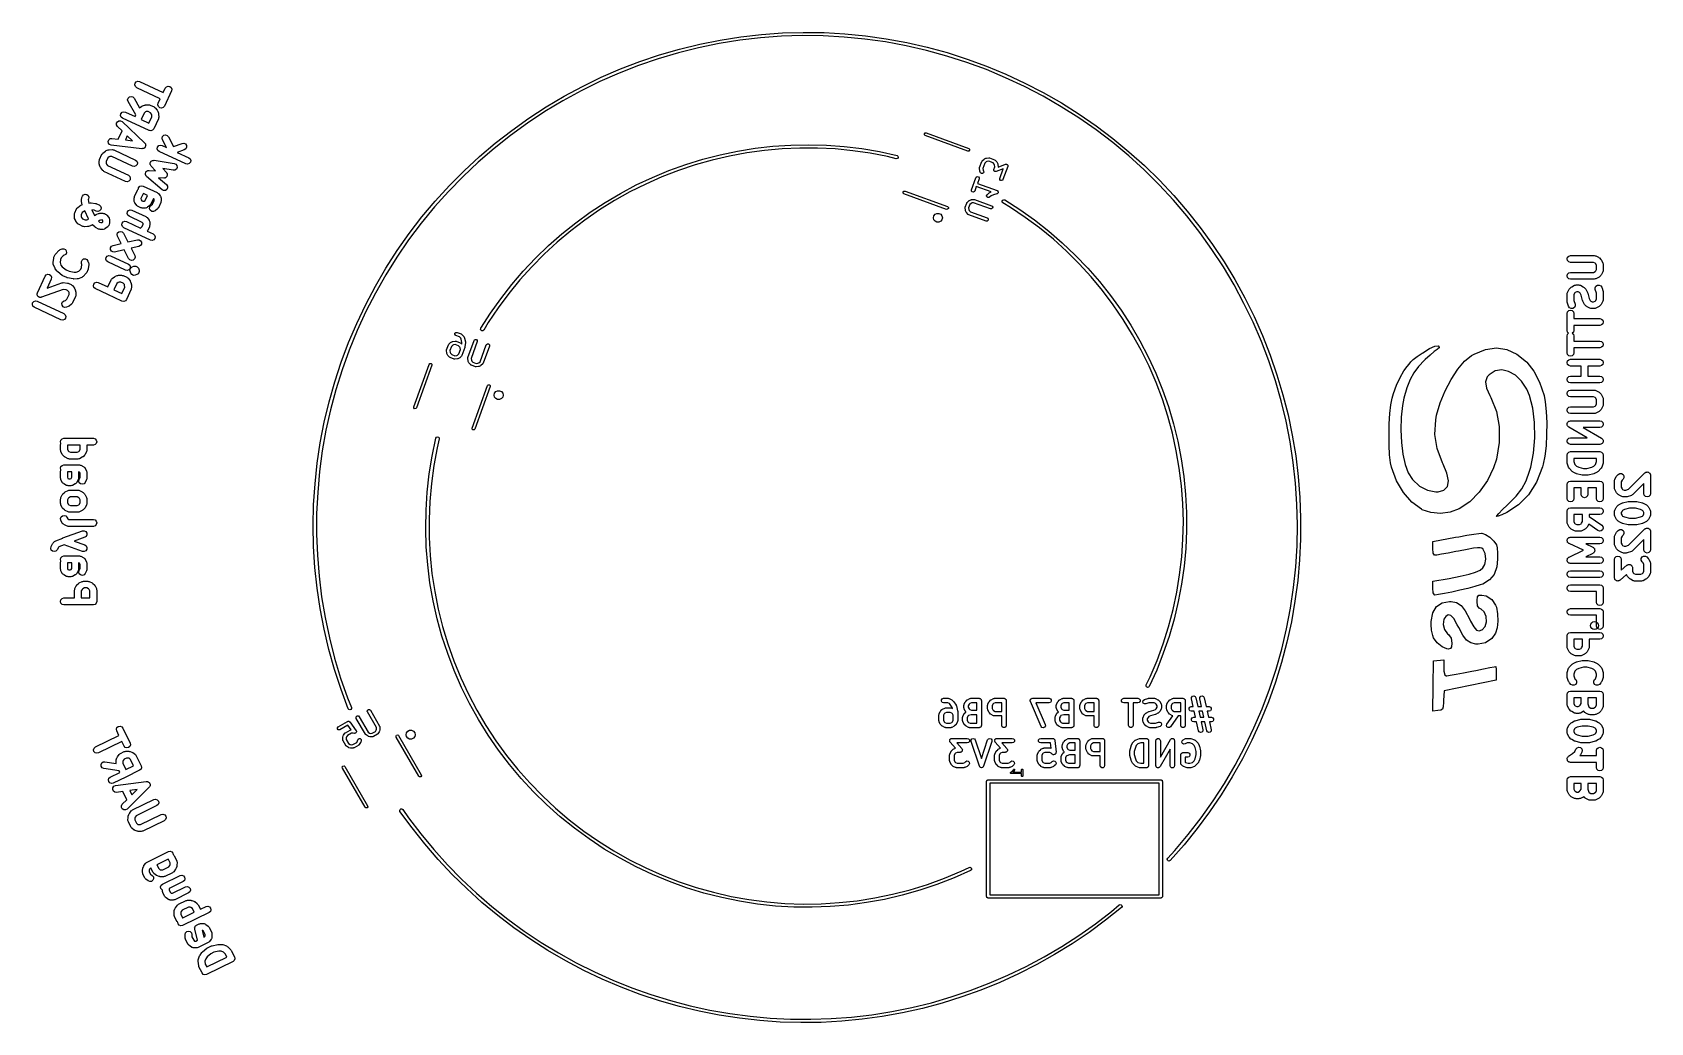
# Model space of a CAD drawing. Extents: x -1.35 to 1.47, y -0.86 to 0.86.
import ezdxf

# ---------------------------------------------------------------- set-up
doc = ezdxf.new("R2010")
doc.units = 0
doc.header["$MEASUREMENT"] = 0
doc.layers.add('BLACK', color=7, linetype='CONTINUOUS')

msp = doc.modelspace()

# ---------------------------------------------------------------- linework, layer by layer
at = {"layer": 'BLACK', "linetype": 'CONTINUOUS'}
for p, q in [((-0.1864, 0.8386), (-0.1508, 0.8457)), ((-0.1169, 0.8453), (-0.1528, 0.8395)), ((-0.1508, 0.8457), (-0.115, 0.8513)), ((-0.0807, 0.8495), (-0.1169, 0.8453)), ((-0.115, 0.8513), (-0.0789, 0.8554)), ((-0.0444, 0.8522), (-0.0807, 0.8495)), ((-0.0789, 0.8554), (-0.0428, 0.858)), ((-0.0081, 0.8533), (-0.0444, 0.8522)), ((-0.0428, 0.858), (-0.0065, 0.859)), ((0.0283, 0.8529), (-0.0081, 0.8533)), ((-0.0065, 0.859), (0.0298, 0.8585)), ((0.0647, 0.8509), (0.0283, 0.8529)), ((0.0298, 0.8585), (0.066, 0.8565)), ((0.1009, 0.8474), (0.0647, 0.8509)), ((0.066, 0.8565), (0.1021, 0.853)), ((0.1369, 0.8423), (0.1009, 0.8474)), ((0.1021, 0.853), (0.138, 0.8479)), ((0.138, 0.8479), (0.1737, 0.8413)), ((-0.2908, 0.8083), (-0.2565, 0.8199)), ((-0.2238, 0.8235), (-0.2587, 0.8132)), ((-0.2565, 0.8199), (-0.2216, 0.83)), ((-0.1885, 0.8323), (-0.2238, 0.8235)), ((-0.2216, 0.83), (-0.1864, 0.8386)), ((-0.1528, 0.8395), (-0.1885, 0.8323)), ((0.1727, 0.8357), (0.1369, 0.8423)), ((0.2082, 0.8276), (0.1727, 0.8357)), ((0.1737, 0.8413), (0.209, 0.8332)), ((0.2433, 0.8179), (0.2082, 0.8276)), ((0.209, 0.8332), (0.244, 0.8237)), ((0.2779, 0.8068), (0.2433, 0.8179)), ((0.244, 0.8237), (0.2786, 0.8126)), ((-0.358, 0.7809), (-0.3247, 0.7953)), ((-0.2931, 0.8014), (-0.327, 0.7882)), ((-0.3247, 0.7953), (-0.2908, 0.8083)), ((-0.2587, 0.8132), (-0.2931, 0.8014)), ((0.3121, 0.7942), (0.2779, 0.8068)), ((0.2786, 0.8126), (0.3126, 0.8001)), ((0.3456, 0.7802), (0.3121, 0.7942)), ((0.3126, 0.8001), (0.3461, 0.7862)), ((-1.1695, 0.7675), (-1.169, 0.7706)), ((-1.1684, 0.7647), (-1.1695, 0.7675)), ((-1.169, 0.7706), (-1.167, 0.7729)), ((-1.1661, 0.7627), (-1.1684, 0.7647)), ((-1.167, 0.7729), (-1.1641, 0.7739)), ((-1.1251, 0.7436), (-1.1661, 0.7627)), ((-1.1641, 0.7739), (-1.1611, 0.7734)), ((-1.1611, 0.7734), (-1.1201, 0.7543)), ((-1.1201, 0.7543), (-1.1164, 0.7622)), ((-1.1164, 0.7622), (-1.1144, 0.7645)), ((-1.1144, 0.7645), (-1.1116, 0.7656)), ((-1.1116, 0.7656), (-1.1085, 0.765)), ((-1.1085, 0.765), (-1.1062, 0.7631)), ((-1.1062, 0.7631), (-1.1052, 0.7602)), ((-1.1052, 0.7602), (-1.1057, 0.7572)), ((-0.4226, 0.7479), (-0.3906, 0.7651)), ((-0.3603, 0.7735), (-0.393, 0.7575)), ((-0.3906, 0.7651), (-0.358, 0.7809)), ((-0.327, 0.7882), (-0.3603, 0.7735)), ((0.3786, 0.7648), (0.3456, 0.7802)), ((0.3461, 0.7862), (0.379, 0.7709)), ((0.4109, 0.7479), (0.3786, 0.7648)), ((0.379, 0.7709), (0.4112, 0.7542)), ((-1.1819, 0.7416), (-1.1811, 0.7445)), ((-1.1811, 0.7386), (-1.1819, 0.7416)), ((-1.1811, 0.7445), (-1.1789, 0.7467)), ((-1.1677, 0.7155), (-1.1811, 0.7386)), ((-1.1789, 0.7467), (-1.176, 0.7475)), ((-1.176, 0.7475), (-1.173, 0.7467)), ((-1.173, 0.7467), (-1.1708, 0.7445)), ((-1.1708, 0.7445), (-1.161, 0.7275)), ((-1.1558, 0.7314), (-1.1525, 0.7325)), ((-1.1525, 0.7325), (-1.1516, 0.7326)), ((-1.1516, 0.7326), (-1.1506, 0.7329)), ((-1.1506, 0.7329), (-1.1452, 0.733)), ((-1.1452, 0.733), (-1.1439, 0.7327)), ((-1.1439, 0.7327), (-1.1425, 0.7325)), ((-1.1425, 0.7325), (-1.1359, 0.7294)), ((-1.1293, 0.7327), (-1.1287, 0.7357)), ((-1.1282, 0.7298), (-1.1293, 0.7327)), ((-1.1287, 0.7357), (-1.1251, 0.7436)), ((-1.1057, 0.7572), (-1.118, 0.7307)), ((-0.4249, 0.74), (-0.4561, 0.7212)), ((-0.4538, 0.7294), (-0.4226, 0.7479)), ((-0.393, 0.7575), (-0.4249, 0.74)), ((0.4424, 0.7297), (0.4109, 0.7479)), ((0.4112, 0.7542), (0.4427, 0.7362)), ((0.4427, 0.7362), (0.4734, 0.7169)), ((-1.1998, 0.7036), (-1.1972, 0.7052)), ((-1.1972, 0.7052), (-1.1942, 0.7053)), ((-1.1942, 0.7145), (-1.1937, 0.7175)), ((-1.1932, 0.7117), (-1.1942, 0.7145)), ((-1.1942, 0.7053), (-1.1915, 0.7039)), ((-1.1937, 0.7175), (-1.1917, 0.7199)), ((-1.1908, 0.7097), (-1.1932, 0.7117)), ((-1.1917, 0.7199), (-1.1888, 0.7209)), ((-1.1915, 0.7039), (-1.1523, 0.6668)), ((-1.1444, 0.6881), (-1.1908, 0.7097)), ((-1.1888, 0.7209), (-1.1858, 0.7204)), ((-1.1858, 0.7204), (-1.1691, 0.7126)), ((-1.1691, 0.7126), (-1.1677, 0.7155)), ((-1.161, 0.7275), (-1.1574, 0.7304)), ((-1.1532, 0.7187), (-1.1584, 0.7076)), ((-1.1584, 0.7076), (-1.1448, 0.7013)), ((-1.1574, 0.7304), (-1.1565, 0.7308)), ((-1.1565, 0.7308), (-1.1558, 0.7314)), ((-1.1508, 0.7206), (-1.1532, 0.7187)), ((-1.1494, 0.7211), (-1.1508, 0.7206)), ((-1.1463, 0.7212), (-1.1494, 0.7211)), ((-1.1422, 0.7193), (-1.1463, 0.7212)), ((-1.1448, 0.7013), (-1.1396, 0.7123)), ((-1.1402, 0.7169), (-1.1422, 0.7193)), ((-1.1397, 0.7154), (-1.1402, 0.7169)), ((-1.1396, 0.7123), (-1.1397, 0.7154)), ((-1.1283, 0.7086), (-1.1366, 0.6909)), ((-1.1359, 0.7294), (-1.1349, 0.7285)), ((-1.1349, 0.7285), (-1.1338, 0.7277)), ((-1.1338, 0.7277), (-1.1304, 0.7234)), ((-1.1304, 0.7234), (-1.13, 0.7226)), ((-1.13, 0.7226), (-1.1295, 0.7218)), ((-1.1295, 0.7218), (-1.1283, 0.7186)), ((-1.1283, 0.7186), (-1.1282, 0.7176)), ((-1.1281, 0.7099), (-1.1283, 0.7086)), ((-1.1259, 0.7278), (-1.1282, 0.7298)), ((-1.1282, 0.7176), (-1.128, 0.7167)), ((-1.1278, 0.7113), (-1.1281, 0.7099)), ((-1.128, 0.7167), (-1.1278, 0.7113)), ((-1.1229, 0.7273), (-1.1259, 0.7278)), ((-1.12, 0.7283), (-1.1229, 0.7273)), ((-1.118, 0.7307), (-1.12, 0.7283)), ((-0.5137, 0.6885), (-0.4842, 0.7096)), ((-0.4561, 0.7212), (-0.4864, 0.7011)), ((-0.4842, 0.7096), (-0.4538, 0.7294)), ((0.4731, 0.7102), (0.4424, 0.7297)), ((0.5029, 0.6894), (0.4731, 0.7102)), ((0.4734, 0.7169), (0.5032, 0.6962)), ((-1.2013, 0.701), (-1.1998, 0.7036)), ((-1.2012, 0.6979), (-1.2013, 0.701)), ((-1.1996, 0.6953), (-1.2012, 0.6979)), ((-1.1915, 0.6876), (-1.1996, 0.6953)), ((-1.1982, 0.6733), (-1.1915, 0.6876)), ((-1.1825, 0.6791), (-1.1858, 0.6718)), ((-1.1733, 0.6704), (-1.1825, 0.6791)), ((-1.1439, 0.688), (-1.1444, 0.6881)), ((-1.1444, 0.6881), (-1.1444, 0.6881)), ((-1.1414, 0.6875), (-1.1439, 0.688)), ((-1.1385, 0.6886), (-1.1414, 0.6875)), ((-1.1366, 0.6909), (-1.1385, 0.6886)), ((-1.1366, 0.6909), (-1.1366, 0.6909)), ((-1.1221, 0.6749), (-1.1212, 0.6778)), ((-1.1212, 0.6778), (-1.119, 0.6799)), ((-1.119, 0.6799), (-1.116, 0.6806)), ((-1.116, 0.6806), (-1.1131, 0.6797)), ((-1.1131, 0.6797), (-1.111, 0.6775)), ((-1.111, 0.6775), (-1.1019, 0.6605)), ((-0.5159, 0.6797), (-0.5444, 0.6571)), ((-0.5423, 0.6662), (-0.5137, 0.6885)), ((-0.4864, 0.7011), (-0.5159, 0.6797)), ((0.2042, 0.6826), (0.2055, 0.684)), ((0.2043, 0.6807), (0.2042, 0.6826)), ((0.2057, 0.6794), (0.2043, 0.6807)), ((0.2055, 0.684), (0.2074, 0.6841)), ((0.2797, 0.6525), (0.2057, 0.6794)), ((0.2074, 0.6841), (0.2814, 0.6572)), ((0.5319, 0.6673), (0.5029, 0.6894)), ((0.5032, 0.6962), (0.5322, 0.6744)), ((-1.2266, 0.6469), (-1.2258, 0.6479)), ((-1.2258, 0.6479), (-1.225, 0.649)), ((-1.225, 0.649), (-1.2207, 0.6524)), ((-1.2207, 0.6524), (-1.2198, 0.6528)), ((-1.2198, 0.6528), (-1.219, 0.6533)), ((-1.219, 0.6533), (-1.2158, 0.6545)), ((-1.2158, 0.6693), (-1.2147, 0.6722)), ((-1.2154, 0.6663), (-1.2158, 0.6693)), ((-1.2158, 0.6545), (-1.2148, 0.6546)), ((-1.2135, 0.6639), (-1.2154, 0.6663)), ((-1.2148, 0.6546), (-1.2139, 0.6548)), ((-1.2147, 0.6722), (-1.2123, 0.6741)), ((-1.2139, 0.6548), (-1.2085, 0.655)), ((-1.2106, 0.6628), (-1.2135, 0.6639)), ((-1.2123, 0.6741), (-1.2093, 0.6745)), ((-1.157, 0.6566), (-1.2106, 0.6628)), ((-1.2093, 0.6745), (-1.1982, 0.6733)), ((-1.2085, 0.655), (-1.2072, 0.6547)), ((-1.2072, 0.6547), (-1.2058, 0.6544)), ((-1.2058, 0.6544), (-1.1683, 0.6369)), ((-1.1858, 0.6718), (-1.1733, 0.6704)), ((-1.1559, 0.6568), (-1.157, 0.6566)), ((-1.1547, 0.6568), (-1.1559, 0.6568)), ((-1.1544, 0.657), (-1.1547, 0.6568)), ((-1.154, 0.6571), (-1.1544, 0.657)), ((-1.1531, 0.6578), (-1.154, 0.6571)), ((-1.1521, 0.6584), (-1.1531, 0.6578)), ((-1.1523, 0.6668), (-1.1517, 0.6658)), ((-1.1519, 0.6588), (-1.1521, 0.6584)), ((-1.1516, 0.659), (-1.1519, 0.6588)), ((-1.1517, 0.6658), (-1.1509, 0.6648)), ((-1.1512, 0.6601), (-1.1516, 0.659)), ((-1.1506, 0.6611), (-1.1512, 0.6601)), ((-1.1509, 0.6648), (-1.1509, 0.6645)), ((-1.1509, 0.6645), (-1.1507, 0.6642)), ((-1.1507, 0.6642), (-1.1507, 0.663)), ((-1.1507, 0.663), (-1.1505, 0.6618)), ((-1.1505, 0.6618), (-1.1506, 0.6615)), ((-1.1506, 0.6615), (-1.1506, 0.6611)), ((-1.1303, 0.6565), (-1.1298, 0.6595)), ((-1.1293, 0.6536), (-1.1303, 0.6565)), ((-1.1298, 0.6595), (-1.1279, 0.6619)), ((-1.127, 0.6517), (-1.1293, 0.6536)), ((-1.1279, 0.6619), (-1.125, 0.6629)), ((-1.0806, 0.63), (-1.127, 0.6517)), ((-1.125, 0.6629), (-1.122, 0.6624)), ((-1.1214, 0.6719), (-1.1221, 0.6749)), ((-1.122, 0.6624), (-1.1145, 0.6589)), ((-1.1145, 0.6589), (-1.1214, 0.6719)), ((-1.1019, 0.6605), (-1.0873, 0.6658)), ((-1.0833, 0.6547), (-1.0958, 0.6502)), ((-1.0958, 0.6502), (-1.0756, 0.6408)), ((-1.0873, 0.6658), (-1.0843, 0.6661)), ((-1.0843, 0.6661), (-1.0815, 0.6648)), ((-1.0808, 0.6565), (-1.0833, 0.6547)), ((-1.0815, 0.6648), (-1.0797, 0.6623)), ((-1.0795, 0.6593), (-1.0808, 0.6565)), ((-1.0797, 0.6623), (-1.0795, 0.6593)), ((-0.5444, 0.6571), (-0.5719, 0.6333)), ((-0.5699, 0.6428), (-0.5423, 0.6662)), ((-0.1512, 0.6462), (-0.1208, 0.6526)), ((-0.1046, 0.6495), (-0.1348, 0.6439)), ((-0.1208, 0.6526), (-0.0901, 0.6575)), ((-0.074, 0.6537), (-0.1046, 0.6495)), ((-0.0901, 0.6575), (-0.0592, 0.661)), ((-0.0434, 0.6565), (-0.074, 0.6537)), ((-0.0592, 0.661), (-0.0282, 0.663)), ((-0.0126, 0.6578), (-0.0434, 0.6565)), ((-0.0282, 0.663), (0.0028, 0.6636)), ((0.0182, 0.6577), (-0.0126, 0.6578)), ((0.0028, 0.6636), (0.0339, 0.6628)), ((0.049, 0.6561), (0.0182, 0.6577)), ((0.0339, 0.6628), (0.0649, 0.6605)), ((0.0796, 0.6531), (0.049, 0.6561)), ((0.0649, 0.6605), (0.0957, 0.6567)), ((0.1101, 0.6486), (0.0796, 0.6531)), ((0.0957, 0.6567), (0.1263, 0.6515)), ((0.1403, 0.6428), (0.1101, 0.6486)), ((0.1263, 0.6515), (0.1567, 0.6449)), ((0.2816, 0.6525), (0.2797, 0.6525)), ((0.2814, 0.6572), (0.2828, 0.6559)), ((0.2829, 0.654), (0.2816, 0.6525)), ((0.2828, 0.6559), (0.2829, 0.654)), ((0.5598, 0.644), (0.5319, 0.6673)), ((0.5322, 0.6744), (0.5602, 0.6513)), ((0.5602, 0.6513), (0.5872, 0.6271)), ((-1.2313, 0.6354), (-1.231, 0.6367)), ((-1.2312, 0.6299), (-1.2313, 0.6354)), ((-1.2309, 0.629), (-1.2312, 0.6299)), ((-1.231, 0.6367), (-1.2308, 0.638)), ((-1.2308, 0.6281), (-1.2309, 0.629)), ((-1.2308, 0.638), (-1.2266, 0.6469)), ((-1.2296, 0.6248), (-1.2308, 0.6281)), ((-1.2291, 0.624), (-1.2296, 0.6248)), ((-1.2287, 0.6232), (-1.2291, 0.624)), ((-1.2253, 0.6189), (-1.2287, 0.6232)), ((-1.2165, 0.6406), (-1.2195, 0.6343)), ((-1.2195, 0.6343), (-1.2194, 0.6312)), ((-1.2194, 0.6312), (-1.2189, 0.6298)), ((-1.2189, 0.6298), (-1.2169, 0.6273)), ((-1.2169, 0.6273), (-1.1806, 0.6104)), ((-1.2141, 0.6425), (-1.2165, 0.6406)), ((-1.2127, 0.6431), (-1.2141, 0.6425)), ((-1.2096, 0.6431), (-1.2127, 0.6431)), ((-1.1733, 0.6262), (-1.2096, 0.6431)), ((-1.1703, 0.6257), (-1.1733, 0.6262)), ((-1.1674, 0.6267), (-1.1703, 0.6257)), ((-1.1683, 0.6369), (-1.1659, 0.635)), ((-1.1654, 0.6291), (-1.1674, 0.6267)), ((-1.1659, 0.635), (-1.1649, 0.6321)), ((-1.1649, 0.6321), (-1.1654, 0.6291)), ((-1.1426, 0.6315), (-1.1425, 0.6318)), ((-1.1425, 0.6303), (-1.1426, 0.6315)), ((-1.1426, 0.6292), (-1.1425, 0.6303)), ((-1.1424, 0.6288), (-1.1426, 0.6292)), ((-1.1425, 0.6322), (-1.1419, 0.6332)), ((-1.1425, 0.6318), (-1.1425, 0.6322)), ((-1.1423, 0.6284), (-1.1424, 0.6288)), ((-1.1417, 0.6275), (-1.1423, 0.6284)), ((-1.1419, 0.6332), (-1.1414, 0.6342)), ((-1.1411, 0.6265), (-1.1417, 0.6275)), ((-1.1414, 0.6342), (-1.1411, 0.6345)), ((-1.1411, 0.6345), (-1.1409, 0.6348)), ((-1.1333, 0.6181), (-1.1411, 0.6265)), ((-1.1409, 0.6348), (-1.1399, 0.6354)), ((-1.1399, 0.6354), (-1.1389, 0.636)), ((-1.1389, 0.636), (-1.1385, 0.6361)), ((-1.1385, 0.6361), (-1.1382, 0.6363)), ((-1.1382, 0.6363), (-1.137, 0.6362)), ((-1.137, 0.6362), (-1.1359, 0.6364)), ((-1.1359, 0.6364), (-1.1009, 0.6308)), ((-1.1027, 0.6191), (-1.1207, 0.622)), ((-1.1207, 0.622), (-1.1145, 0.6154)), ((-1.0997, 0.6194), (-1.1027, 0.6191)), ((-1.1009, 0.6308), (-1.0981, 0.6295)), ((-1.0972, 0.6212), (-1.0997, 0.6194)), ((-1.0981, 0.6295), (-1.0963, 0.6271)), ((-1.0959, 0.624), (-1.0972, 0.6212)), ((-1.0963, 0.6271), (-1.0959, 0.624)), ((-1.0776, 0.6295), (-1.0806, 0.63)), ((-1.0747, 0.6306), (-1.0776, 0.6295)), ((-1.0756, 0.6408), (-1.0732, 0.6388)), ((-1.0727, 0.6329), (-1.0747, 0.6306)), ((-1.0732, 0.6388), (-1.0722, 0.6359)), ((-1.0722, 0.6359), (-1.0727, 0.6329)), ((-0.5719, 0.6333), (-0.5984, 0.6084)), ((-0.5966, 0.6181), (-0.5699, 0.6428)), ((-0.2402, 0.6187), (-0.2109, 0.6292)), ((-0.1945, 0.6285), (-0.2237, 0.6187)), ((-0.2109, 0.6292), (-0.1813, 0.6384)), ((-0.1648, 0.6369), (-0.1945, 0.6285)), ((-0.1813, 0.6384), (-0.1512, 0.6462)), ((-0.1348, 0.6439), (-0.1648, 0.6369)), ((0.1553, 0.6391), (0.1403, 0.6428)), ((0.1571, 0.6393), (0.1553, 0.6391)), ((0.1553, 0.6391), (0.1553, 0.6391)), ((0.1567, 0.6449), (0.1583, 0.6439)), ((0.1585, 0.6404), (0.1571, 0.6393)), ((0.1583, 0.6439), (0.1589, 0.6422)), ((0.1589, 0.6422), (0.1585, 0.6404)), ((0.3002, 0.6223), (0.3003, 0.6234)), ((0.3007, 0.6182), (0.3002, 0.6223)), ((0.3003, 0.6234), (0.3004, 0.6235)), ((0.3004, 0.6237), (0.3042, 0.6343)), ((0.3004, 0.6235), (0.3004, 0.6237)), ((0.3042, 0.6343), (0.3047, 0.6352)), ((0.3047, 0.6352), (0.3049, 0.6352)), ((0.3049, 0.6354), (0.308, 0.6383)), ((0.3049, 0.6352), (0.3049, 0.6354)), ((0.3095, 0.6316), (0.3061, 0.6223)), ((0.3061, 0.6223), (0.3065, 0.6193)), ((0.308, 0.6383), (0.3087, 0.6388)), ((0.3087, 0.6388), (0.3088, 0.6388)), ((0.3088, 0.6388), (0.3112, 0.6399)), ((0.3117, 0.6337), (0.3095, 0.6316)), ((0.3112, 0.6399), (0.312, 0.6402)), ((0.3132, 0.6344), (0.3117, 0.6337)), ((0.312, 0.6402), (0.3121, 0.6402)), ((0.3121, 0.6402), (0.3163, 0.6407)), ((0.3162, 0.6347), (0.3132, 0.6344)), ((0.3237, 0.632), (0.3162, 0.6347)), ((0.3163, 0.6407), (0.3173, 0.6406)), ((0.3173, 0.6406), (0.3174, 0.6405)), ((0.3174, 0.6405), (0.3176, 0.6405)), ((0.3176, 0.6405), (0.3264, 0.6373)), ((0.3258, 0.6298), (0.3237, 0.632)), ((0.3251, 0.6191), (0.3252, 0.6199)), ((0.3252, 0.6206), (0.3269, 0.6253)), ((0.3252, 0.6199), (0.3252, 0.6206)), ((0.3265, 0.6283), (0.3258, 0.6298)), ((0.3264, 0.6373), (0.3273, 0.6368)), ((0.3269, 0.6253), (0.3265, 0.6283)), ((0.3273, 0.6368), (0.3274, 0.6366)), ((0.3274, 0.6366), (0.3275, 0.6366)), ((0.3275, 0.6366), (0.3304, 0.6335)), ((0.3415, 0.6217), (0.329, 0.6169)), ((0.3304, 0.6335), (0.3309, 0.6328)), ((0.3309, 0.6328), (0.331, 0.6327)), ((0.331, 0.6327), (0.3321, 0.6303)), ((0.3321, 0.6303), (0.3323, 0.6295)), ((0.3323, 0.6295), (0.3323, 0.6294)), ((0.3323, 0.6294), (0.3328, 0.6253)), ((0.3328, 0.6247), (0.3455, 0.6296)), ((0.3328, 0.6253), (0.3328, 0.6247)), ((0.3354, 0.6049), (0.3415, 0.6217)), ((0.3493, 0.6258), (0.341, 0.6029)), ((0.3455, 0.6296), (0.3459, 0.6297)), ((0.3459, 0.6297), (0.346, 0.6297)), ((0.346, 0.6297), (0.3461, 0.6297)), ((0.3461, 0.6297), (0.3465, 0.6298)), ((0.3465, 0.6298), (0.3472, 0.6295)), ((0.3472, 0.6295), (0.348, 0.6294)), ((0.348, 0.6294), (0.3482, 0.6292)), ((0.3482, 0.6292), (0.3484, 0.6291)), ((0.3484, 0.6291), (0.3488, 0.6285)), ((0.3488, 0.6285), (0.3493, 0.6278)), ((0.3493, 0.6278), (0.3493, 0.6276)), ((0.3493, 0.6276), (0.3494, 0.6274)), ((0.3494, 0.6274), (0.3493, 0.6266)), ((0.3493, 0.6266), (0.3493, 0.6258)), ((0.5868, 0.6196), (0.5598, 0.644)), ((0.6127, 0.594), (0.5868, 0.6196)), ((0.5872, 0.6271), (0.6131, 0.6017)), ((-1.2242, 0.6181), (-1.2253, 0.6189)), ((-1.2232, 0.6172), (-1.2242, 0.6181)), ((-1.1856, 0.5997), (-1.2232, 0.6172)), ((-1.1826, 0.5992), (-1.1856, 0.5997)), ((-1.1798, 0.6002), (-1.1826, 0.5992)), ((-1.1806, 0.6104), (-1.1783, 0.6085)), ((-1.1778, 0.6026), (-1.1798, 0.6002)), ((-1.1783, 0.6085), (-1.1773, 0.6056)), ((-1.1773, 0.6056), (-1.1778, 0.6026)), ((-1.1608, 0.5912), (-1.1579, 0.5922)), ((-1.1579, 0.5922), (-1.1549, 0.5917)), ((-1.1549, 0.5917), (-1.1306, 0.5804)), ((-1.151, 0.6132), (-1.1508, 0.6136)), ((-1.1507, 0.6121), (-1.151, 0.6132)), ((-1.1509, 0.614), (-1.1504, 0.615)), ((-1.1508, 0.6136), (-1.1509, 0.614)), ((-1.1506, 0.6109), (-1.1507, 0.6121)), ((-1.1504, 0.6106), (-1.1506, 0.6109)), ((-1.1504, 0.615), (-1.15, 0.6161)), ((-1.1503, 0.6102), (-1.1504, 0.6106)), ((-1.1496, 0.6093), (-1.1503, 0.6102)), ((-1.15, 0.6161), (-1.1497, 0.6164)), ((-1.1497, 0.6164), (-1.1495, 0.6167)), ((-1.1489, 0.6084), (-1.1496, 0.6093)), ((-1.1495, 0.6167), (-1.1486, 0.6174)), ((-1.1221, 0.5851), (-1.1489, 0.6084)), ((-1.1486, 0.6174), (-1.1477, 0.6181)), ((-1.1477, 0.6181), (-1.1473, 0.6182)), ((-1.1473, 0.6182), (-1.147, 0.6184)), ((-1.147, 0.6184), (-1.1459, 0.6185)), ((-1.1459, 0.6185), (-1.1447, 0.6188)), ((-1.1447, 0.6188), (-1.1333, 0.6181)), ((-1.1192, 0.6055), (-1.1281, 0.606)), ((-1.1281, 0.606), (-1.1144, 0.5941)), ((-1.1183, 0.6057), (-1.1192, 0.6055)), ((-1.1175, 0.6056), (-1.1183, 0.6057)), ((-1.1169, 0.606), (-1.1175, 0.6056)), ((-1.1162, 0.6061), (-1.1169, 0.606)), ((-1.1156, 0.6067), (-1.1162, 0.6061)), ((-1.1148, 0.6071), (-1.1156, 0.6067)), ((-1.1144, 0.6077), (-1.1148, 0.6071)), ((-1.1145, 0.6154), (-1.1141, 0.6147)), ((-1.1139, 0.6082), (-1.1144, 0.6077)), ((-1.1144, 0.5941), (-1.1127, 0.5915)), ((-1.1141, 0.6147), (-1.1136, 0.6141)), ((-1.1137, 0.609), (-1.1139, 0.6082)), ((-1.1132, 0.6097), (-1.1137, 0.609)), ((-1.1136, 0.6141), (-1.1134, 0.6134)), ((-1.1134, 0.6134), (-1.1131, 0.6127)), ((-1.113, 0.6111), (-1.1132, 0.6104)), ((-1.1132, 0.6104), (-1.1132, 0.6097)), ((-1.1131, 0.6127), (-1.1131, 0.6119)), ((-1.1131, 0.6119), (-1.113, 0.6111)), ((-1.1127, 0.5915), (-1.1125, 0.5885)), ((-0.6466, 0.5656), (-0.6221, 0.5924)), ((-0.5984, 0.6084), (-0.6238, 0.5823)), ((-0.6221, 0.5924), (-0.5966, 0.6181)), ((-0.3244, 0.5789), (-0.297, 0.5935)), ((-0.2805, 0.5951), (-0.3081, 0.5813)), ((-0.297, 0.5935), (-0.2689, 0.6067)), ((-0.2524, 0.6076), (-0.2805, 0.5951)), ((-0.2689, 0.6067), (-0.2402, 0.6187)), ((-0.2237, 0.6187), (-0.2524, 0.6076)), ((0.2862, 0.5849), (0.2939, 0.6061)), ((0.2939, 0.6061), (0.2945, 0.607)), ((0.2945, 0.607), (0.2962, 0.608)), ((0.2962, 0.608), (0.2982, 0.6076)), ((0.2995, 0.6041), (0.2967, 0.5963)), ((0.2967, 0.5963), (0.3309, 0.5838)), ((0.2982, 0.6076), (0.2995, 0.6061)), ((0.2995, 0.6061), (0.2995, 0.6041)), ((0.3007, 0.6181), (0.3007, 0.6182)), ((0.3009, 0.6173), (0.3007, 0.6181)), ((0.3021, 0.6149), (0.3009, 0.6173)), ((0.3035, 0.6134), (0.3021, 0.6149)), ((0.3055, 0.6133), (0.3035, 0.6134)), ((0.3071, 0.6144), (0.3055, 0.6133)), ((0.3065, 0.6193), (0.3074, 0.6174)), ((0.3077, 0.6164), (0.3071, 0.6144)), ((0.3074, 0.6174), (0.3077, 0.6164)), ((0.3252, 0.6189), (0.3251, 0.6191)), ((0.3252, 0.6186), (0.3252, 0.6189)), ((0.3257, 0.618), (0.3252, 0.6186)), ((0.3261, 0.6173), (0.3257, 0.618)), ((0.3263, 0.6173), (0.3261, 0.6173)), ((0.3265, 0.6171), (0.3263, 0.6173)), ((0.3273, 0.6169), (0.3265, 0.6171)), ((0.328, 0.6167), (0.3273, 0.6169)), ((0.3283, 0.6168), (0.328, 0.6167)), ((0.3285, 0.6167), (0.3283, 0.6168)), ((0.3286, 0.6168), (0.3285, 0.6167)), ((0.329, 0.6169), (0.3286, 0.6168)), ((0.3354, 0.6029), (0.3354, 0.6049)), ((0.3367, 0.6014), (0.3354, 0.6029)), ((0.3387, 0.601), (0.3367, 0.6014)), ((0.3405, 0.602), (0.3387, 0.601)), ((0.341, 0.6029), (0.3405, 0.602)), ((0.6374, 0.5673), (0.6127, 0.594)), ((0.6131, 0.6017), (0.638, 0.5753)), ((-1.2622, 0.5691), (-1.2619, 0.5704)), ((-1.2621, 0.5637), (-1.2622, 0.5691)), ((-1.2618, 0.5627), (-1.2621, 0.5637)), ((-1.2619, 0.5704), (-1.2617, 0.5718)), ((-1.2617, 0.5718), (-1.2606, 0.574)), ((-1.2606, 0.574), (-1.2587, 0.5763)), ((-1.2587, 0.5763), (-1.2558, 0.5774)), ((-1.2558, 0.5774), (-1.2528, 0.5768)), ((-1.2528, 0.5768), (-1.2504, 0.5749)), ((-1.2504, 0.5749), (-1.2494, 0.572)), ((-1.2499, 0.569), (-1.2504, 0.568)), ((-1.2504, 0.568), (-1.2503, 0.5649)), ((-1.2503, 0.5649), (-1.2492, 0.5619)), ((-1.2494, 0.572), (-1.2499, 0.569)), ((-1.1705, 0.5707), (-1.1702, 0.572)), ((-1.1704, 0.5653), (-1.1705, 0.5707)), ((-1.1703, 0.5649), (-1.1704, 0.5653)), ((-1.1703, 0.5646), (-1.1703, 0.5649)), ((-1.1699, 0.5635), (-1.1703, 0.5646)), ((-1.1702, 0.572), (-1.17, 0.5734)), ((-1.17, 0.5734), (-1.1648, 0.5844)), ((-1.1695, 0.5623), (-1.1699, 0.5635)), ((-1.1648, 0.5844), (-1.164, 0.5855)), ((-1.164, 0.5855), (-1.1632, 0.5865)), ((-1.1632, 0.5865), (-1.1628, 0.5888)), ((-1.1628, 0.5888), (-1.1608, 0.5912)), ((-1.1547, 0.5782), (-1.1587, 0.5697)), ((-1.1587, 0.5697), (-1.1586, 0.5676)), ((-1.1586, 0.5676), (-1.1573, 0.5659)), ((-1.1573, 0.5659), (-1.1554, 0.5651)), ((-1.1554, 0.5651), (-1.1534, 0.5651)), ((-1.1544, 0.5784), (-1.1547, 0.5782)), ((-1.1476, 0.5753), (-1.1544, 0.5784)), ((-1.1534, 0.5651), (-1.1517, 0.5664)), ((-1.1517, 0.5664), (-1.1476, 0.5753)), ((-1.137, 0.5699), (-1.1416, 0.5602)), ((-1.1385, 0.5602), (-1.1355, 0.5665)), ((-1.1368, 0.5701), (-1.137, 0.5699)), ((-1.1356, 0.5686), (-1.1368, 0.5701)), ((-1.1355, 0.5665), (-1.1356, 0.5686)), ((-1.1306, 0.5804), (-1.1296, 0.5795)), ((-1.1296, 0.5795), (-1.1285, 0.5787)), ((-1.1285, 0.5787), (-1.1251, 0.5744)), ((-1.1251, 0.5744), (-1.125, 0.5741)), ((-1.125, 0.5741), (-1.1247, 0.5738)), ((-1.1247, 0.5738), (-1.1244, 0.5727)), ((-1.1244, 0.5727), (-1.1239, 0.5716)), ((-1.124, 0.5641), (-1.1242, 0.5628)), ((-1.1237, 0.5655), (-1.124, 0.5641)), ((-1.1239, 0.5716), (-1.1239, 0.5713)), ((-1.1239, 0.5713), (-1.1238, 0.5709)), ((-1.1238, 0.5709), (-1.1237, 0.5655)), ((-1.1194, 0.5838), (-1.1221, 0.5851)), ((-1.1163, 0.584), (-1.1194, 0.5838)), ((-1.1138, 0.5857), (-1.1163, 0.584)), ((-1.1125, 0.5885), (-1.1138, 0.5857)), ((-0.6699, 0.5378), (-0.6466, 0.5656)), ((-0.6238, 0.5823), (-0.6481, 0.5552)), ((-0.3771, 0.5461), (-0.3511, 0.5631)), ((-0.335, 0.5663), (-0.3611, 0.55)), ((-0.3511, 0.5631), (-0.3244, 0.5789)), ((-0.3081, 0.5813), (-0.335, 0.5663)), ((0.1673, 0.5812), (0.1686, 0.5826)), ((0.1674, 0.5793), (0.1673, 0.5812)), ((0.1688, 0.578), (0.1674, 0.5793)), ((0.1686, 0.5826), (0.1706, 0.5827)), ((0.2428, 0.5511), (0.1688, 0.578)), ((0.1706, 0.5827), (0.2445, 0.5558)), ((0.2786, 0.563), (0.2787, 0.5632)), ((0.2787, 0.5632), (0.2817, 0.5661)), ((0.2817, 0.5661), (0.2824, 0.5665)), ((0.2824, 0.5665), (0.2825, 0.5666)), ((0.2825, 0.5666), (0.2849, 0.5677)), ((0.2849, 0.5677), (0.2857, 0.5679)), ((0.2857, 0.5679), (0.2858, 0.568)), ((0.2858, 0.568), (0.29, 0.5684)), ((0.2862, 0.5829), (0.2862, 0.5849)), ((0.2875, 0.5814), (0.2862, 0.5829)), ((0.2895, 0.581), (0.2875, 0.5814)), ((0.2913, 0.582), (0.2895, 0.581)), ((0.29, 0.5684), (0.291, 0.5684)), ((0.291, 0.5684), (0.2911, 0.5683)), ((0.2911, 0.5683), (0.2913, 0.5683)), ((0.2918, 0.5829), (0.2913, 0.582)), ((0.2913, 0.5683), (0.3213, 0.5574)), ((0.2946, 0.5907), (0.2918, 0.5829)), ((0.3204, 0.5813), (0.2946, 0.5907)), ((0.3125, 0.5746), (0.3134, 0.5765)), ((0.313, 0.5727), (0.3125, 0.5746)), ((0.3146, 0.5715), (0.313, 0.5727)), ((0.3134, 0.5765), (0.3165, 0.5793)), ((0.3166, 0.5716), (0.3146, 0.5715)), ((0.3165, 0.5793), (0.3172, 0.5798)), ((0.3175, 0.5722), (0.3166, 0.5716)), ((0.3172, 0.5799), (0.3204, 0.5813)), ((0.3172, 0.5798), (0.3172, 0.5799)), ((0.3202, 0.5747), (0.3175, 0.5722)), ((0.3243, 0.5766), (0.3202, 0.5747)), ((0.3306, 0.5782), (0.3243, 0.5766)), ((0.3307, 0.5783), (0.3306, 0.5782)), ((0.3309, 0.5783), (0.3307, 0.5783)), ((0.3309, 0.5838), (0.3318, 0.5833)), ((0.3315, 0.5788), (0.3309, 0.5783)), ((0.3322, 0.5793), (0.3315, 0.5788)), ((0.3318, 0.5833), (0.3318, 0.5831)), ((0.3318, 0.5831), (0.332, 0.5831)), ((0.332, 0.5831), (0.3323, 0.5823)), ((0.3323, 0.5794), (0.3322, 0.5793)), ((0.3323, 0.5823), (0.3328, 0.5815)), ((0.3324, 0.5796), (0.3323, 0.5794)), ((0.3326, 0.5804), (0.3324, 0.5796)), ((0.3328, 0.5812), (0.3326, 0.5804)), ((0.3328, 0.5815), (0.3327, 0.5814)), ((0.3327, 0.5814), (0.3328, 0.5812)), ((0.3396, 0.5656), (0.3406, 0.5672)), ((0.3398, 0.5638), (0.3396, 0.5656)), ((0.341, 0.5624), (0.3398, 0.5638)), ((0.3406, 0.5672), (0.3423, 0.5679)), ((0.3423, 0.5679), (0.344, 0.5675)), ((0.344, 0.5675), (0.344, 0.5675)), ((0.344, 0.5675), (0.3704, 0.5507)), ((0.6611, 0.5396), (0.6374, 0.5673)), ((0.638, 0.5753), (0.6617, 0.5479)), ((-1.2746, 0.5426), (-1.2743, 0.5439)), ((-1.2744, 0.5371), (-1.2746, 0.5426)), ((-1.2741, 0.5362), (-1.2744, 0.5371)), ((-1.2743, 0.5439), (-1.274, 0.5453)), ((-1.2741, 0.5353), (-1.2741, 0.5362)), ((-1.2729, 0.5321), (-1.2741, 0.5353)), ((-1.274, 0.5453), (-1.2709, 0.5519)), ((-1.2709, 0.5519), (-1.2701, 0.5529)), ((-1.2701, 0.5529), (-1.2692, 0.554)), ((-1.2692, 0.554), (-1.265, 0.5574)), ((-1.265, 0.5574), (-1.2641, 0.5578)), ((-1.2641, 0.5578), (-1.2633, 0.5583)), ((-1.2633, 0.5583), (-1.2608, 0.5592)), ((-1.2608, 0.5456), (-1.2627, 0.5415)), ((-1.2627, 0.5415), (-1.2626, 0.5384)), ((-1.2626, 0.5384), (-1.2621, 0.537)), ((-1.2621, 0.537), (-1.2602, 0.5346)), ((-1.2617, 0.5618), (-1.2618, 0.5627)), ((-1.2608, 0.5592), (-1.2617, 0.5618)), ((-1.2584, 0.5476), (-1.2608, 0.5456)), ((-1.2564, 0.5483), (-1.2584, 0.5476)), ((-1.2499, 0.5344), (-1.2564, 0.5483)), ((-1.2564, 0.5483), (-1.2564, 0.5483)), ((-1.2492, 0.5619), (-1.2474, 0.5622)), ((-1.2474, 0.5622), (-1.2464, 0.5622)), ((-1.2464, 0.5622), (-1.2455, 0.5623)), ((-1.2455, 0.5623), (-1.2378, 0.5614)), ((-1.2401, 0.5498), (-1.2443, 0.5503)), ((-1.2443, 0.5503), (-1.2397, 0.5404)), ((-1.2366, 0.5482), (-1.2401, 0.5498)), ((-1.2397, 0.5404), (-1.2367, 0.5422)), ((-1.2378, 0.5614), (-1.2369, 0.5611)), ((-1.2369, 0.5611), (-1.236, 0.5609)), ((-1.2367, 0.5422), (-1.2361, 0.5424)), ((-1.2335, 0.5476), (-1.2366, 0.5482)), ((-1.2361, 0.5424), (-1.2356, 0.5427)), ((-1.236, 0.5609), (-1.2316, 0.5589)), ((-1.2356, 0.5427), (-1.2324, 0.5439)), ((-1.2307, 0.5487), (-1.2335, 0.5476)), ((-1.2324, 0.5439), (-1.2315, 0.544)), ((-1.2316, 0.5589), (-1.2292, 0.5569)), ((-1.2315, 0.544), (-1.2305, 0.5443)), ((-1.2287, 0.551), (-1.2307, 0.5487)), ((-1.2305, 0.5443), (-1.2251, 0.5444)), ((-1.2292, 0.5569), (-1.2282, 0.554)), ((-1.2282, 0.554), (-1.2287, 0.551)), ((-1.2251, 0.5444), (-1.2238, 0.5441)), ((-1.2238, 0.5441), (-1.2224, 0.5439)), ((-1.2224, 0.5439), (-1.2202, 0.5428)), ((-1.2202, 0.5428), (-1.2192, 0.542)), ((-1.2192, 0.542), (-1.2181, 0.5411)), ((-1.2181, 0.5411), (-1.2147, 0.5369)), ((-1.2147, 0.5369), (-1.2146, 0.5365)), ((-1.2146, 0.5365), (-1.2143, 0.5363)), ((-1.2143, 0.5363), (-1.214, 0.5352)), ((-1.214, 0.5352), (-1.2135, 0.5341)), ((-1.1829, 0.5439), (-1.1823, 0.5469)), ((-1.1818, 0.541), (-1.1829, 0.5439)), ((-1.1823, 0.5469), (-1.1804, 0.5492)), ((-1.1795, 0.539), (-1.1818, 0.541)), ((-1.1804, 0.5492), (-1.1775, 0.5503)), ((-1.1564, 0.5283), (-1.1795, 0.539)), ((-1.1775, 0.5503), (-1.1745, 0.5497)), ((-1.1745, 0.5497), (-1.1502, 0.5384)), ((-1.1692, 0.5621), (-1.1695, 0.5623)), ((-1.1691, 0.5618), (-1.1692, 0.5621)), ((-1.1657, 0.5575), (-1.1691, 0.5618)), ((-1.1646, 0.5567), (-1.1657, 0.5575)), ((-1.1636, 0.5558), (-1.1646, 0.5567)), ((-1.1592, 0.5538), (-1.1636, 0.5558)), ((-1.1578, 0.5535), (-1.1592, 0.5538)), ((-1.1565, 0.5532), (-1.1578, 0.5535)), ((-1.1511, 0.5534), (-1.1565, 0.5532)), ((-1.1507, 0.5535), (-1.1511, 0.5534)), ((-1.1504, 0.5534), (-1.1507, 0.5535)), ((-1.1493, 0.5539), (-1.1504, 0.5534)), ((-1.1502, 0.5384), (-1.1492, 0.5375)), ((-1.1481, 0.5542), (-1.1493, 0.5539)), ((-1.1492, 0.5375), (-1.1481, 0.5367)), ((-1.1479, 0.5545), (-1.1481, 0.5542)), ((-1.1481, 0.5367), (-1.1447, 0.5325)), ((-1.1476, 0.5546), (-1.1479, 0.5545)), ((-1.1433, 0.558), (-1.1476, 0.5546)), ((-1.1438, 0.5522), (-1.1435, 0.5552)), ((-1.1426, 0.5494), (-1.1438, 0.5522)), ((-1.1435, 0.5552), (-1.1417, 0.5577)), ((-1.1425, 0.5591), (-1.1433, 0.558)), ((-1.1401, 0.5476), (-1.1426, 0.5494)), ((-1.1416, 0.5602), (-1.1425, 0.5591)), ((-1.1417, 0.5577), (-1.1385, 0.5602)), ((-1.1371, 0.5472), (-1.1401, 0.5476)), ((-1.1343, 0.5485), (-1.1371, 0.5472)), ((-1.13, 0.5518), (-1.1343, 0.5485)), ((-1.1292, 0.5529), (-1.13, 0.5518)), ((-1.1283, 0.554), (-1.1292, 0.5529)), ((-1.1242, 0.5628), (-1.1283, 0.554)), ((-0.692, 0.509), (-0.6699, 0.5378)), ((-0.6481, 0.5552), (-0.6711, 0.527)), ((-0.4023, 0.5278), (-0.3771, 0.5461)), ((-0.3611, 0.55), (-0.3864, 0.5325)), ((0.22, 0.5364), (0.2208, 0.5399)), ((0.2208, 0.533), (0.22, 0.5364)), ((0.2208, 0.5399), (0.2229, 0.5426)), ((0.2229, 0.5426), (0.2261, 0.5441)), ((0.2261, 0.5441), (0.2296, 0.5441)), ((0.2296, 0.5441), (0.2328, 0.5426)), ((0.2328, 0.5426), (0.2349, 0.5399)), ((0.2349, 0.5399), (0.2357, 0.5364)), ((0.2357, 0.5364), (0.2349, 0.533)), ((0.2447, 0.5512), (0.2428, 0.5511)), ((0.2445, 0.5558), (0.246, 0.5545)), ((0.246, 0.5526), (0.2447, 0.5512)), ((0.246, 0.5545), (0.246, 0.5526)), ((0.2752, 0.5547), (0.2753, 0.5548)), ((0.2752, 0.5536), (0.2752, 0.5547)), ((0.2757, 0.5495), (0.2752, 0.5536)), ((0.2753, 0.555), (0.2779, 0.562)), ((0.2753, 0.5548), (0.2753, 0.555)), ((0.2757, 0.5494), (0.2757, 0.5495)), ((0.2759, 0.5486), (0.2757, 0.5494)), ((0.277, 0.5462), (0.2759, 0.5486)), ((0.2771, 0.5461), (0.277, 0.5462)), ((0.2776, 0.5454), (0.2771, 0.5461)), ((0.2805, 0.5423), (0.2776, 0.5454)), ((0.2779, 0.562), (0.2784, 0.5629)), ((0.2784, 0.5629), (0.2786, 0.563)), ((0.2806, 0.5423), (0.2805, 0.5423)), ((0.2807, 0.5421), (0.2806, 0.5423)), ((0.2816, 0.5416), (0.2807, 0.5421)), ((0.2832, 0.5594), (0.2811, 0.5536)), ((0.2811, 0.5536), (0.2815, 0.5506)), ((0.2815, 0.5506), (0.2822, 0.5491)), ((0.3115, 0.5307), (0.2816, 0.5416)), ((0.2822, 0.5491), (0.2843, 0.5469)), ((0.2854, 0.5614), (0.2832, 0.5594)), ((0.2843, 0.5469), (0.3136, 0.5362)), ((0.2869, 0.5622), (0.2854, 0.5614)), ((0.2899, 0.5625), (0.2869, 0.5622)), ((0.3192, 0.5518), (0.2899, 0.5625)), ((0.3136, 0.5362), (0.3145, 0.5357)), ((0.3145, 0.5357), (0.3155, 0.534)), ((0.3213, 0.5518), (0.3192, 0.5518)), ((0.3213, 0.5574), (0.3221, 0.5569)), ((0.3228, 0.5531), (0.3213, 0.5518)), ((0.3221, 0.5569), (0.3232, 0.5551)), ((0.3232, 0.5551), (0.3228, 0.5531)), ((0.3542, 0.5544), (0.341, 0.5624)), ((0.341, 0.5624), (0.341, 0.5624)), ((0.3799, 0.5371), (0.3542, 0.5544)), ((0.3704, 0.5507), (0.3959, 0.5326)), ((0.4048, 0.5187), (0.3799, 0.5371)), ((0.6835, 0.511), (0.6611, 0.5396)), ((0.6617, 0.5479), (0.6842, 0.5194)), ((-1.2723, 0.5313), (-1.2729, 0.5321)), ((-1.272, 0.5304), (-1.2723, 0.5313)), ((-1.2686, 0.5261), (-1.272, 0.5304)), ((-1.2675, 0.5253), (-1.2686, 0.5261)), ((-1.2665, 0.5245), (-1.2675, 0.5253)), ((-1.2598, 0.5214), (-1.2665, 0.5245)), ((-1.2602, 0.5346), (-1.2561, 0.5327)), ((-1.2585, 0.5211), (-1.2598, 0.5214)), ((-1.2572, 0.5208), (-1.2585, 0.5211)), ((-1.2517, 0.521), (-1.2572, 0.5208)), ((-1.2561, 0.5327), (-1.253, 0.5327)), ((-1.253, 0.5327), (-1.2512, 0.5334)), ((-1.2508, 0.5212), (-1.2517, 0.521)), ((-1.2512, 0.5334), (-1.2498, 0.5343)), ((-1.2499, 0.5213), (-1.2508, 0.5212)), ((-1.2498, 0.5343), (-1.2499, 0.5344)), ((-1.2466, 0.5225), (-1.2499, 0.5213)), ((-1.2461, 0.5228), (-1.2466, 0.5225)), ((-1.2456, 0.523), (-1.2461, 0.5228)), ((-1.2433, 0.5244), (-1.2456, 0.523)), ((-1.2384, 0.5198), (-1.2433, 0.5244)), ((-1.2376, 0.5193), (-1.2384, 0.5198)), ((-1.2369, 0.5187), (-1.2376, 0.5193)), ((-1.2324, 0.5167), (-1.2369, 0.5187)), ((-1.231, 0.5318), (-1.2328, 0.5307)), ((-1.2328, 0.5307), (-1.231, 0.529)), ((-1.2311, 0.5164), (-1.2324, 0.5167)), ((-1.2298, 0.5161), (-1.2311, 0.5164)), ((-1.2293, 0.5325), (-1.231, 0.5318)), ((-1.231, 0.529), (-1.2287, 0.528)), ((-1.2243, 0.5163), (-1.2298, 0.5161)), ((-1.2264, 0.5326), (-1.2293, 0.5325)), ((-1.2287, 0.528), (-1.2266, 0.528)), ((-1.2266, 0.528), (-1.2251, 0.5292)), ((-1.2252, 0.5311), (-1.2264, 0.5326)), ((-1.2251, 0.5292), (-1.2252, 0.5311)), ((-1.224, 0.5164), (-1.2243, 0.5163)), ((-1.2236, 0.5163), (-1.224, 0.5164)), ((-1.2225, 0.5168), (-1.2236, 0.5163)), ((-1.2214, 0.5171), (-1.2225, 0.5168)), ((-1.2211, 0.5174), (-1.2214, 0.5171)), ((-1.2208, 0.5175), (-1.2211, 0.5174)), ((-1.2166, 0.5209), (-1.2208, 0.5175)), ((-1.2157, 0.522), (-1.2166, 0.5209)), ((-1.2149, 0.5231), (-1.2157, 0.522)), ((-1.2138, 0.5253), (-1.2149, 0.5231)), ((-1.2136, 0.5266), (-1.2138, 0.5253)), ((-1.2133, 0.5279), (-1.2136, 0.5266)), ((-1.2135, 0.5341), (-1.2135, 0.5337)), ((-1.2135, 0.5337), (-1.2134, 0.5334)), ((-1.2134, 0.5334), (-1.2133, 0.5279)), ((-1.2004, 0.5072), (-1.1994, 0.5101)), ((-1.1998, 0.5042), (-1.2004, 0.5072)), ((-1.1994, 0.5101), (-1.1972, 0.5121)), ((-1.1972, 0.5121), (-1.1942, 0.5127)), ((-1.1942, 0.5127), (-1.1913, 0.5118)), ((-1.1921, 0.524), (-1.1916, 0.527)), ((-1.1911, 0.5211), (-1.1921, 0.524)), ((-1.1916, 0.527), (-1.1897, 0.5293)), ((-1.1913, 0.5118), (-1.1892, 0.5095)), ((-1.1888, 0.5191), (-1.1911, 0.5211)), ((-1.1897, 0.5293), (-1.1868, 0.5304)), ((-1.1892, 0.5095), (-1.1815, 0.4943)), ((-1.1424, 0.4975), (-1.1888, 0.5191)), ((-1.1868, 0.5304), (-1.1838, 0.5299)), ((-1.1838, 0.5299), (-1.1595, 0.5185)), ((-1.1595, 0.5185), (-1.1594, 0.5185)), ((-1.1594, 0.5185), (-1.157, 0.5205)), ((-1.157, 0.5205), (-1.1551, 0.5246)), ((-1.1551, 0.5267), (-1.1564, 0.5283)), ((-1.1551, 0.5246), (-1.1551, 0.5267)), ((-1.1469, 0.5142), (-1.1478, 0.5132)), ((-1.1478, 0.5132), (-1.1478, 0.5131)), ((-1.1478, 0.5131), (-1.1374, 0.5082)), ((-1.1438, 0.5208), (-1.1469, 0.5142)), ((-1.1447, 0.5325), (-1.1445, 0.5321)), ((-1.1445, 0.5321), (-1.1443, 0.5319)), ((-1.1443, 0.5319), (-1.1439, 0.5307)), ((-1.1439, 0.5307), (-1.1435, 0.5296)), ((-1.1436, 0.5222), (-1.1438, 0.5208)), ((-1.1433, 0.5235), (-1.1436, 0.5222)), ((-1.1435, 0.5296), (-1.1435, 0.5293)), ((-1.1435, 0.5293), (-1.1434, 0.5289)), ((-1.1434, 0.5289), (-1.1433, 0.5235)), ((-1.1374, 0.5082), (-1.135, 0.5063)), ((-0.7129, 0.4794), (-0.692, 0.509)), ((-0.6711, 0.527), (-0.693, 0.4979)), ((-0.4499, 0.4879), (-0.4265, 0.5084)), ((-0.4109, 0.5138), (-0.4345, 0.494)), ((-0.4265, 0.5084), (-0.4023, 0.5278)), ((-0.3864, 0.5325), (-0.4109, 0.5138)), ((0.2229, 0.5303), (0.2208, 0.533)), ((0.2261, 0.5288), (0.2229, 0.5303)), ((0.2296, 0.5288), (0.2261, 0.5288)), ((0.2328, 0.5303), (0.2296, 0.5288)), ((0.2349, 0.533), (0.2328, 0.5303)), ((0.3136, 0.5307), (0.3115, 0.5307)), ((0.3151, 0.532), (0.3136, 0.5307)), ((0.3155, 0.534), (0.3151, 0.532)), ((0.3959, 0.5326), (0.4205, 0.5134)), ((0.4287, 0.499), (0.4048, 0.5187)), ((0.4205, 0.5134), (0.4441, 0.493)), ((0.7046, 0.4814), (0.6835, 0.511)), ((0.6842, 0.5194), (0.7055, 0.4901)), ((-1.3069, 0.4739), (-1.3016, 0.4795)), ((-1.3016, 0.4795), (-1.3005, 0.4802)), ((-1.3005, 0.4802), (-1.2994, 0.481)), ((-1.2994, 0.481), (-1.2961, 0.4822)), ((-1.2961, 0.4822), (-1.2931, 0.4825)), ((-1.2931, 0.4825), (-1.2903, 0.4812)), ((-1.2903, 0.4812), (-1.2886, 0.4787)), ((-1.2886, 0.4787), (-1.2883, 0.4756)), ((-1.2116, 0.4812), (-1.2115, 0.4842)), ((-1.2101, 0.4785), (-1.2116, 0.4812)), ((-1.2115, 0.4842), (-1.2099, 0.4868)), ((-1.2099, 0.4868), (-1.2072, 0.4883)), ((-1.2072, 0.4883), (-1.1934, 0.4915)), ((-1.1879, 0.4807), (-1.2045, 0.4768)), ((-1.1934, 0.4915), (-1.1998, 0.5042)), ((-1.1802, 0.4654), (-1.1879, 0.4807)), ((-1.1815, 0.4943), (-1.1649, 0.4982)), ((-1.1622, 0.4867), (-1.176, 0.4834)), ((-1.176, 0.4834), (-1.1696, 0.4708)), ((-1.1649, 0.4982), (-1.1619, 0.4981)), ((-1.1595, 0.4881), (-1.1622, 0.4867)), ((-1.1619, 0.4981), (-1.1593, 0.4964)), ((-1.1579, 0.4907), (-1.1595, 0.4881)), ((-1.1593, 0.4964), (-1.1578, 0.4938)), ((-1.1578, 0.4938), (-1.1579, 0.4907)), ((-1.1394, 0.497), (-1.1424, 0.4975)), ((-1.1365, 0.498), (-1.1394, 0.497)), ((-1.1345, 0.5004), (-1.1365, 0.498)), ((-1.135, 0.5063), (-1.134, 0.5034)), ((-1.134, 0.5034), (-1.1345, 0.5004)), ((-0.7325, 0.4489), (-0.7129, 0.4794)), ((-0.693, 0.4979), (-0.7136, 0.4679)), ((-0.4722, 0.4663), (-0.4499, 0.4879)), ((-0.4345, 0.494), (-0.4572, 0.4731)), ((0.4517, 0.4782), (0.4287, 0.499)), ((0.4441, 0.493), (0.4668, 0.4715)), ((0.7245, 0.4509), (0.7046, 0.4814)), ((0.7055, 0.4901), (0.7256, 0.4599)), ((-1.3115, 0.4585), (-1.3106, 0.4661)), ((-1.3113, 0.4571), (-1.3115, 0.4585)), ((-1.3112, 0.4558), (-1.3113, 0.4571)), ((-1.3088, 0.4493), (-1.3112, 0.4558)), ((-1.3106, 0.4661), (-1.3102, 0.467)), ((-1.3102, 0.467), (-1.3101, 0.4679)), ((-1.3101, 0.4679), (-1.308, 0.4724)), ((-1.308, 0.4724), (-1.3074, 0.4731)), ((-1.3074, 0.4731), (-1.3069, 0.4739)), ((-1.299, 0.4638), (-1.2996, 0.4585)), ((-1.2996, 0.4585), (-1.298, 0.4542)), ((-1.2977, 0.4665), (-1.299, 0.4638)), ((-1.298, 0.4542), (-1.2956, 0.4512)), ((-1.294, 0.4704), (-1.2977, 0.4665)), ((-1.2956, 0.4512), (-1.2889, 0.4458)), ((-1.2921, 0.4711), (-1.294, 0.4704)), ((-1.2896, 0.4728), (-1.2921, 0.4711)), ((-1.2883, 0.4756), (-1.2896, 0.4728)), ((-1.2624, 0.4602), (-1.2611, 0.4629)), ((-1.2621, 0.4571), (-1.2624, 0.4602)), ((-1.2614, 0.4552), (-1.2621, 0.4571)), ((-1.262, 0.4499), (-1.2614, 0.4552)), ((-1.2611, 0.4629), (-1.2586, 0.4647)), ((-1.2586, 0.4647), (-1.2555, 0.4649)), ((-1.2555, 0.4649), (-1.2528, 0.4637)), ((-1.2528, 0.4637), (-1.251, 0.4612)), ((-1.251, 0.4612), (-1.2498, 0.4579)), ((-1.2495, 0.4552), (-1.2504, 0.4476)), ((-1.2498, 0.4579), (-1.2497, 0.4566)), ((-1.2497, 0.4566), (-1.2495, 0.4552)), ((-1.22, 0.4643), (-1.2194, 0.4674)), ((-1.2189, 0.4615), (-1.22, 0.4643)), ((-1.2194, 0.4674), (-1.2175, 0.4697)), ((-1.2166, 0.4595), (-1.2189, 0.4615)), ((-1.2175, 0.4697), (-1.2146, 0.4707)), ((-1.1856, 0.4451), (-1.2166, 0.4595)), ((-1.2146, 0.4707), (-1.2116, 0.4702)), ((-1.2116, 0.4702), (-1.1806, 0.4558)), ((-1.2075, 0.4769), (-1.2101, 0.4785)), ((-1.2045, 0.4768), (-1.2075, 0.4769)), ((-1.1806, 0.4558), (-1.1783, 0.4538)), ((-1.1781, 0.4632), (-1.1802, 0.4654)), ((-1.1783, 0.4538), (-1.1773, 0.451)), ((-1.1752, 0.4622), (-1.1781, 0.4632)), ((-1.1773, 0.451), (-1.1778, 0.4479)), ((-1.1722, 0.4628), (-1.1752, 0.4622)), ((-1.1748, 0.4504), (-1.1741, 0.4508)), ((-1.1741, 0.4508), (-1.1709, 0.452)), ((-1.17, 0.4649), (-1.1722, 0.4628)), ((-1.1709, 0.452), (-1.1678, 0.4523)), ((-1.169, 0.4678), (-1.17, 0.4649)), ((-1.1696, 0.4708), (-1.169, 0.4678)), ((-1.1678, 0.4523), (-1.1651, 0.451)), ((-1.1651, 0.451), (-1.1633, 0.4485)), ((-0.7136, 0.4679), (-0.7329, 0.4371)), ((-0.4788, 0.4512), (-0.4994, 0.4283)), ((-0.4935, 0.4437), (-0.4722, 0.4663)), ((-0.4572, 0.4731), (-0.4788, 0.4512)), ((0.4736, 0.4564), (0.4517, 0.4782)), ((0.4668, 0.4715), (0.4884, 0.449)), ((0.4945, 0.4336), (0.4736, 0.4564)), ((0.7431, 0.4196), (0.7245, 0.4509)), ((0.7256, 0.4599), (0.7444, 0.4288)), ((1.3224, 0.4648), (1.3232, 0.4677)), ((1.3232, 0.4618), (1.3224, 0.4648)), ((1.3232, 0.4677), (1.3254, 0.4699)), ((1.3254, 0.4596), (1.3232, 0.4618)), ((1.3254, 0.4699), (1.3283, 0.4707)), ((1.3283, 0.4588), (1.3254, 0.4596)), ((1.3283, 0.4707), (1.3698, 0.4707)), ((1.3684, 0.4588), (1.3283, 0.4588)), ((1.3711, 0.4575), (1.3684, 0.4588)), ((1.3698, 0.4707), (1.3711, 0.4703)), ((1.3711, 0.4703), (1.3724, 0.47)), ((1.3722, 0.4564), (1.3711, 0.4575)), ((1.3736, 0.4536), (1.3722, 0.4564)), ((1.3724, 0.47), (1.3773, 0.4676)), ((1.3736, 0.4467), (1.3736, 0.4536)), ((1.3773, 0.4676), (1.378, 0.467)), ((1.378, 0.467), (1.3788, 0.4665)), ((1.3788, 0.4665), (1.3812, 0.4641)), ((1.3812, 0.4641), (1.3817, 0.4632)), ((1.3817, 0.4632), (1.3823, 0.4625)), ((1.3823, 0.4625), (1.3848, 0.4576)), ((1.3848, 0.4576), (1.385, 0.4563)), ((1.385, 0.4563), (1.3854, 0.455)), ((1.3854, 0.455), (1.3854, 0.4453)), ((-1.3389, 0.4061), (-1.3255, 0.4348)), ((-1.3255, 0.4348), (-1.3236, 0.4372)), ((-1.3236, 0.4372), (-1.3207, 0.4382)), ((-1.3148, 0.4298), (-1.3222, 0.414)), ((-1.3222, 0.414), (-1.2967, 0.4233)), ((-1.3207, 0.4382), (-1.3177, 0.4377)), ((-1.3177, 0.4377), (-1.3153, 0.4357)), ((-1.3153, 0.4357), (-1.3143, 0.4328)), ((-1.3143, 0.4328), (-1.3148, 0.4298)), ((-1.3082, 0.4485), (-1.3088, 0.4493)), ((-1.3079, 0.4476), (-1.3082, 0.4485)), ((-1.3045, 0.4434), (-1.3079, 0.4476)), ((-1.3039, 0.443), (-1.3045, 0.4434)), ((-1.3036, 0.4425), (-1.3039, 0.443)), ((-1.2958, 0.4361), (-1.3036, 0.4425)), ((-1.2967, 0.4233), (-1.2954, 0.4234)), ((-1.2951, 0.4358), (-1.2958, 0.4361)), ((-1.2954, 0.4234), (-1.294, 0.4236)), ((-1.2945, 0.4354), (-1.2951, 0.4358)), ((-1.2879, 0.4323), (-1.2945, 0.4354)), ((-1.294, 0.4236), (-1.2864, 0.4227)), ((-1.2889, 0.4458), (-1.2836, 0.4433)), ((-1.2872, 0.4321), (-1.2879, 0.4323)), ((-1.2865, 0.4318), (-1.2872, 0.4321)), ((-1.2767, 0.4299), (-1.2865, 0.4318)), ((-1.2864, 0.4227), (-1.2855, 0.4224)), ((-1.2855, 0.4224), (-1.2845, 0.4222)), ((-1.2836, 0.4433), (-1.2751, 0.4416)), ((-1.276, 0.43), (-1.2767, 0.4299)), ((-1.2754, 0.4298), (-1.276, 0.43)), ((-1.2699, 0.43), (-1.2754, 0.4298)), ((-1.2751, 0.4416), (-1.2712, 0.4417)), ((-1.2712, 0.4417), (-1.267, 0.4433)), ((-1.269, 0.4302), (-1.2699, 0.43)), ((-1.2681, 0.4303), (-1.269, 0.4302)), ((-1.2616, 0.4327), (-1.2681, 0.4303)), ((-1.267, 0.4433), (-1.2633, 0.4472)), ((-1.2633, 0.4472), (-1.262, 0.4499)), ((-1.2605, 0.4335), (-1.2616, 0.4327)), ((-1.2593, 0.4342), (-1.2605, 0.4335)), ((-1.254, 0.4398), (-1.2593, 0.4342)), ((-1.2536, 0.4406), (-1.254, 0.4398)), ((-1.253, 0.4413), (-1.2536, 0.4406)), ((-1.2509, 0.4457), (-1.253, 0.4413)), ((-1.2508, 0.4467), (-1.2509, 0.4457)), ((-1.2504, 0.4476), (-1.2508, 0.4467)), ((-1.241, 0.421), (-1.2391, 0.4233)), ((-1.2391, 0.4233), (-1.2362, 0.4244)), ((-1.2362, 0.4244), (-1.2332, 0.4238)), ((-1.2332, 0.4238), (-1.2165, 0.416)), ((-1.2165, 0.416), (-1.2107, 0.4283)), ((-1.2107, 0.4283), (-1.2099, 0.4294)), ((-1.2099, 0.4294), (-1.209, 0.4305)), ((-1.209, 0.4305), (-1.2048, 0.4339)), ((-1.2048, 0.4339), (-1.2039, 0.4342)), ((-1.2039, 0.4342), (-1.2031, 0.4348)), ((-1.2031, 0.4348), (-1.1999, 0.436)), ((-1.1982, 0.424), (-1.2006, 0.4221)), ((-1.1999, 0.436), (-1.1989, 0.436)), ((-1.1989, 0.436), (-1.198, 0.4363)), ((-1.1967, 0.4245), (-1.1982, 0.424)), ((-1.198, 0.4363), (-1.1926, 0.4365)), ((-1.1937, 0.4246), (-1.1967, 0.4245)), ((-1.1896, 0.4227), (-1.1937, 0.4246)), ((-1.1926, 0.4365), (-1.1913, 0.4361)), ((-1.1913, 0.4361), (-1.1899, 0.4359)), ((-1.1899, 0.4359), (-1.1833, 0.4328)), ((-1.1876, 0.4203), (-1.1896, 0.4227)), ((-1.1826, 0.4446), (-1.1856, 0.4451)), ((-1.1833, 0.4328), (-1.1823, 0.432)), ((-1.1798, 0.4456), (-1.1826, 0.4446)), ((-1.1823, 0.432), (-1.1812, 0.4311)), ((-1.1812, 0.4311), (-1.1778, 0.4269)), ((-1.1778, 0.4479), (-1.1798, 0.4456)), ((-1.178, 0.4448), (-1.1779, 0.4455)), ((-1.1777, 0.444), (-1.178, 0.4448)), ((-1.1779, 0.4463), (-1.1776, 0.447)), ((-1.1779, 0.4455), (-1.1779, 0.4463)), ((-1.1778, 0.4269), (-1.1774, 0.426)), ((-1.1777, 0.4433), (-1.1777, 0.444)), ((-1.1765, 0.44), (-1.1777, 0.4433)), ((-1.1776, 0.447), (-1.1775, 0.4478)), ((-1.1775, 0.4478), (-1.1769, 0.4484)), ((-1.1774, 0.426), (-1.1768, 0.4252)), ((-1.1769, 0.4484), (-1.1766, 0.4491)), ((-1.1768, 0.4252), (-1.1757, 0.422)), ((-1.1766, 0.4491), (-1.176, 0.4495)), ((-1.1747, 0.4375), (-1.1765, 0.44)), ((-1.176, 0.4495), (-1.1755, 0.4501)), ((-1.1755, 0.4501), (-1.1748, 0.4504)), ((-1.172, 0.4362), (-1.1747, 0.4375)), ((-1.1689, 0.4365), (-1.172, 0.4362)), ((-1.1657, 0.4377), (-1.1689, 0.4365)), ((-1.1689, 0.4365), (-1.1689, 0.4365)), ((-1.165, 0.4381), (-1.1657, 0.4377)), ((-1.1643, 0.4384), (-1.165, 0.4381)), ((-1.1638, 0.439), (-1.1643, 0.4384)), ((-1.1632, 0.4394), (-1.1638, 0.439)), ((-1.1633, 0.4485), (-1.1621, 0.4453)), ((-1.1628, 0.4401), (-1.1632, 0.4394)), ((-1.1623, 0.4407), (-1.1628, 0.4401)), ((-1.1622, 0.4415), (-1.1623, 0.4407)), ((-1.1619, 0.4422), (-1.1622, 0.4415)), ((-1.1621, 0.4453), (-1.1621, 0.4453)), ((-1.1621, 0.4453), (-1.1621, 0.4445)), ((-1.1621, 0.4445), (-1.1618, 0.4437)), ((-1.1618, 0.4437), (-1.1619, 0.443)), ((-1.1619, 0.443), (-1.1619, 0.4422)), ((-0.7329, 0.4371), (-0.7509, 0.4054)), ((-0.7508, 0.4175), (-0.7325, 0.4489)), ((-0.4994, 0.4283), (-0.5189, 0.4044)), ((-0.5137, 0.4201), (-0.4935, 0.4437)), ((0.4884, 0.449), (0.509, 0.4254)), ((0.5143, 0.4098), (0.4945, 0.4336)), ((0.509, 0.4254), (0.5283, 0.4009)), ((0.7444, 0.4288), (0.7618, 0.397)), ((1.3224, 0.4355), (1.3232, 0.4385)), ((1.3232, 0.4326), (1.3224, 0.4355)), ((1.3232, 0.4385), (1.3254, 0.4406)), ((1.3254, 0.4304), (1.3232, 0.4326)), ((1.3254, 0.4406), (1.3283, 0.4414)), ((1.3283, 0.4296), (1.3254, 0.4304)), ((1.3283, 0.4414), (1.3684, 0.4414)), ((1.3698, 0.4296), (1.3283, 0.4296)), ((1.3684, 0.4414), (1.3711, 0.4428)), ((1.3711, 0.43), (1.3698, 0.4296)), ((1.3711, 0.4428), (1.3722, 0.4439)), ((1.3724, 0.4302), (1.3711, 0.43)), ((1.3722, 0.4439), (1.3736, 0.4467)), ((1.3773, 0.4327), (1.3724, 0.4302)), ((1.378, 0.4333), (1.3773, 0.4327)), ((1.3788, 0.4338), (1.378, 0.4333)), ((1.3812, 0.4362), (1.3788, 0.4338)), ((1.3817, 0.437), (1.3812, 0.4362)), ((1.3823, 0.4377), (1.3817, 0.437)), ((1.3848, 0.4426), (1.3823, 0.4377)), ((1.385, 0.4439), (1.3848, 0.4426)), ((1.3854, 0.4453), (1.385, 0.4439)), ((-1.3394, 0.4046), (-1.339, 0.4053)), ((-1.3393, 0.4039), (-1.3394, 0.4046)), ((-1.3394, 0.4031), (-1.3393, 0.4039)), ((-1.3392, 0.4024), (-1.3394, 0.4031)), ((-1.3391, 0.4016), (-1.3392, 0.4024)), ((-1.3387, 0.4009), (-1.3391, 0.4016)), ((-1.339, 0.4053), (-1.3389, 0.4061)), ((-1.3384, 0.4002), (-1.3387, 0.4009)), ((-1.3378, 0.3997), (-1.3384, 0.4002)), ((-1.3374, 0.3991), (-1.3378, 0.3997)), ((-1.3366, 0.3987), (-1.3374, 0.3991)), ((-1.336, 0.3982), (-1.3366, 0.3987)), ((-1.3353, 0.3981), (-1.336, 0.3982)), ((-1.3346, 0.3978), (-1.3353, 0.3981)), ((-1.3338, 0.3979), (-1.3346, 0.3978)), ((-1.333, 0.3977), (-1.3338, 0.3979)), ((-1.3323, 0.398), (-1.333, 0.3977)), ((-1.3315, 0.3981), (-1.3323, 0.398)), ((-1.294, 0.4117), (-1.3315, 0.3981)), ((-1.2887, 0.4111), (-1.294, 0.4117)), ((-1.2902, 0.3926), (-1.2878, 0.3946)), ((-1.2864, 0.41), (-1.2887, 0.4111)), ((-1.2878, 0.3946), (-1.2838, 0.4031)), ((-1.2845, 0.4076), (-1.2864, 0.41)), ((-1.2845, 0.4222), (-1.2801, 0.4202)), ((-1.2839, 0.4062), (-1.2845, 0.4076)), ((-1.2838, 0.4031), (-1.2839, 0.4062)), ((-1.2801, 0.4202), (-1.2791, 0.4193)), ((-1.2791, 0.4193), (-1.278, 0.4185)), ((-1.278, 0.4185), (-1.2746, 0.4142)), ((-1.2726, 0.3994), (-1.2777, 0.3883)), ((-1.2746, 0.4142), (-1.2742, 0.4133)), ((-1.2742, 0.4133), (-1.2737, 0.4126)), ((-1.2737, 0.4126), (-1.2725, 0.4093)), ((-1.2723, 0.4007), (-1.2726, 0.3994)), ((-1.2725, 0.4093), (-1.2724, 0.4084)), ((-1.2724, 0.4084), (-1.2721, 0.4075)), ((-1.272, 0.402), (-1.2723, 0.4007)), ((-1.2721, 0.4075), (-1.272, 0.402)), ((-1.2416, 0.418), (-1.241, 0.421)), ((-1.2405, 0.4151), (-1.2416, 0.418)), ((-1.2382, 0.4131), (-1.2405, 0.4151)), ((-1.2161, 0.4028), (-1.2382, 0.4131)), ((-1.1918, 0.3915), (-1.2161, 0.4028)), ((-1.2161, 0.4028), (-1.2161, 0.4028)), ((-1.2161, 0.4028), (-1.2161, 0.4028)), ((-1.2006, 0.4221), (-1.2058, 0.411)), ((-1.2058, 0.411), (-1.1922, 0.4047)), ((-1.1922, 0.4047), (-1.187, 0.4157)), ((-1.1871, 0.4188), (-1.1876, 0.4203)), ((-1.187, 0.4157), (-1.1871, 0.4188)), ((-1.184, 0.3943), (-1.1859, 0.392)), ((-1.1757, 0.412), (-1.184, 0.3943)), ((-1.1757, 0.422), (-1.1756, 0.421)), ((-1.1755, 0.4134), (-1.1757, 0.412)), ((-1.1756, 0.421), (-1.1753, 0.4201)), ((-1.1752, 0.4147), (-1.1755, 0.4134)), ((-1.1753, 0.4201), (-1.1752, 0.4147)), ((-0.7677, 0.3855), (-0.7508, 0.4175)), ((-0.7509, 0.4054), (-0.7675, 0.3731)), ((-0.5508, 0.3702), (-0.5328, 0.3956)), ((-0.5189, 0.4044), (-0.5373, 0.3797)), ((-0.5328, 0.3956), (-0.5137, 0.4201)), ((0.5329, 0.385), (0.5143, 0.4098)), ((0.5283, 0.4009), (0.5465, 0.3755)), ((0.7603, 0.3875), (0.7431, 0.4196)), ((0.7618, 0.397), (0.7779, 0.3645)), ((1.3224, 0.4038), (1.3228, 0.4051)), ((1.3224, 0.3916), (1.3224, 0.4038)), ((1.3228, 0.4051), (1.323, 0.4065)), ((1.323, 0.4065), (1.3255, 0.4113)), ((1.3255, 0.4113), (1.3261, 0.4121)), ((1.3261, 0.4121), (1.3266, 0.4129)), ((1.3266, 0.4129), (1.329, 0.4153)), ((1.329, 0.4153), (1.3298, 0.4158)), ((1.3298, 0.4158), (1.3305, 0.4164)), ((1.3305, 0.4164), (1.3354, 0.4189)), ((1.3356, 0.4052), (1.3342, 0.4024)), ((1.3342, 0.4024), (1.3342, 0.3926)), ((1.3354, 0.4189), (1.3368, 0.4191)), ((1.3367, 0.4063), (1.3356, 0.4052)), ((1.3395, 0.4077), (1.3367, 0.4063)), ((1.3368, 0.4191), (1.3381, 0.4195)), ((1.3381, 0.4195), (1.3429, 0.4195)), ((1.3416, 0.4077), (1.3395, 0.4077)), ((1.3443, 0.4063), (1.3416, 0.4077)), ((1.3429, 0.4195), (1.3442, 0.4191)), ((1.3442, 0.4191), (1.3456, 0.4189)), ((1.3454, 0.4052), (1.3443, 0.4063)), ((1.3471, 0.4018), (1.3454, 0.4052)), ((1.3456, 0.4189), (1.3505, 0.4164)), ((1.3494, 0.3926), (1.3471, 0.4018)), ((1.3505, 0.4164), (1.3512, 0.4158)), ((1.3512, 0.4158), (1.352, 0.4153)), ((1.352, 0.4153), (1.3544, 0.4129)), ((1.3544, 0.4129), (1.3549, 0.4121)), ((1.3549, 0.4121), (1.3555, 0.4113)), ((1.3555, 0.4113), (1.358, 0.4065)), ((1.358, 0.4065), (1.3581, 0.4058)), ((1.3581, 0.4058), (1.3584, 0.4053)), ((1.3584, 0.4053), (1.3607, 0.3961)), ((1.3607, 0.3961), (1.3624, 0.3927)), ((1.3713, 0.4148), (1.3726, 0.4175)), ((1.3715, 0.4117), (1.3713, 0.4148)), ((1.3736, 0.4053), (1.3715, 0.4117)), ((1.3722, 0.3927), (1.3736, 0.3955)), ((1.3726, 0.4175), (1.3752, 0.4192)), ((1.3736, 0.3955), (1.3736, 0.4053)), ((1.3752, 0.4192), (1.3782, 0.4194)), ((1.3782, 0.4194), (1.381, 0.418)), ((1.381, 0.418), (1.3827, 0.4154)), ((1.3827, 0.4154), (1.3851, 0.4081)), ((1.3851, 0.4081), (1.3852, 0.4072)), ((1.3852, 0.4072), (1.3854, 0.4063)), ((1.3854, 0.4063), (1.3854, 0.3941)), ((-1.3477, 0.3854), (-1.3472, 0.3884)), ((-1.3466, 0.3825), (-1.3477, 0.3854)), ((-1.3472, 0.3884), (-1.3452, 0.3908)), ((-1.3443, 0.3806), (-1.3466, 0.3825)), ((-1.3452, 0.3908), (-1.3423, 0.3918)), ((-1.2979, 0.3589), (-1.3443, 0.3806)), ((-1.3423, 0.3918), (-1.3393, 0.3913)), ((-1.3393, 0.3913), (-1.2929, 0.3697)), ((-1.2964, 0.3873), (-1.2951, 0.39)), ((-1.2961, 0.3842), (-1.2964, 0.3873)), ((-1.2943, 0.3817), (-1.2961, 0.3842)), ((-1.2951, 0.39), (-1.2926, 0.3918)), ((-1.2916, 0.3804), (-1.2943, 0.3817)), ((-1.2929, 0.3697), (-1.2906, 0.3677)), ((-1.2926, 0.3918), (-1.2902, 0.3926)), ((-1.2885, 0.3807), (-1.2916, 0.3804)), ((-1.2906, 0.3677), (-1.2895, 0.3648)), ((-1.2853, 0.3819), (-1.2885, 0.3807)), ((-1.2845, 0.3824), (-1.2853, 0.3819)), ((-1.2836, 0.3828), (-1.2845, 0.3824)), ((-1.2794, 0.3862), (-1.2836, 0.3828)), ((-1.2786, 0.3873), (-1.2794, 0.3862)), ((-1.2777, 0.3883), (-1.2786, 0.3873)), ((-1.1888, 0.391), (-1.1918, 0.3915)), ((-1.1859, 0.392), (-1.1888, 0.391)), ((-0.7833, 0.3527), (-0.7677, 0.3855)), ((-0.7675, 0.3731), (-0.7827, 0.34)), ((-0.5675, 0.3441), (-0.5508, 0.3702)), ((-0.5373, 0.3797), (-0.5545, 0.3542)), ((0.5504, 0.3594), (0.5329, 0.385)), ((0.5465, 0.3755), (0.5635, 0.3493)), ((0.7761, 0.3547), (0.7603, 0.3875)), ((1.3227, 0.3907), (1.3224, 0.3916)), ((1.3224, 0.3697), (1.3232, 0.3727)), ((1.3224, 0.3405), (1.3224, 0.3697)), ((1.3227, 0.3898), (1.3227, 0.3907)), ((1.3252, 0.3825), (1.3227, 0.3898)), ((1.3232, 0.3727), (1.3254, 0.3748)), ((1.3268, 0.3799), (1.3252, 0.3825)), ((1.3254, 0.3748), (1.3283, 0.3756)), ((1.3296, 0.3785), (1.3268, 0.3799)), ((1.3283, 0.3756), (1.3313, 0.3748)), ((1.3326, 0.3787), (1.3296, 0.3785)), ((1.3313, 0.3748), (1.3334, 0.3727)), ((1.3352, 0.3804), (1.3326, 0.3787)), ((1.3334, 0.3727), (1.3342, 0.3697)), ((1.3342, 0.3926), (1.3364, 0.3862)), ((1.3342, 0.3697), (1.3342, 0.361)), ((1.3365, 0.3831), (1.3352, 0.3804)), ((1.3364, 0.3862), (1.3365, 0.3831)), ((1.3497, 0.3921), (1.3494, 0.3926)), ((1.3498, 0.3914), (1.3497, 0.3921)), ((1.3523, 0.3866), (1.3498, 0.3914)), ((1.3529, 0.3858), (1.3523, 0.3866)), ((1.3534, 0.385), (1.3529, 0.3858)), ((1.3558, 0.3826), (1.3534, 0.385)), ((1.3566, 0.3821), (1.3558, 0.3826)), ((1.3574, 0.3815), (1.3566, 0.3821)), ((1.3622, 0.379), (1.3574, 0.3815)), ((1.3636, 0.3788), (1.3622, 0.379)), ((1.3624, 0.3927), (1.3635, 0.3916)), ((1.3635, 0.3916), (1.3663, 0.3902)), ((1.3649, 0.3784), (1.3636, 0.3788)), ((1.3698, 0.3784), (1.3649, 0.3784)), ((1.3663, 0.3902), (1.3684, 0.3902)), ((1.3684, 0.3902), (1.3711, 0.3916)), ((1.3711, 0.3788), (1.3698, 0.3784)), ((1.3711, 0.3916), (1.3722, 0.3927)), ((1.3724, 0.379), (1.3711, 0.3788)), ((1.3773, 0.3815), (1.3724, 0.379)), ((1.378, 0.3821), (1.3773, 0.3815)), ((1.3788, 0.3826), (1.378, 0.3821)), ((1.3812, 0.385), (1.3788, 0.3826)), ((1.3817, 0.3858), (1.3812, 0.385)), ((1.3823, 0.3866), (1.3817, 0.3858)), ((1.3848, 0.3914), (1.3823, 0.3866)), ((1.385, 0.3928), (1.3848, 0.3914)), ((1.3854, 0.3941), (1.385, 0.3928)), ((-1.2949, 0.3584), (-1.2979, 0.3589)), ((-1.292, 0.3595), (-1.2949, 0.3584)), ((-1.2901, 0.3618), (-1.292, 0.3595)), ((-1.2895, 0.3648), (-1.2901, 0.3618)), ((-0.7975, 0.3193), (-0.7833, 0.3527)), ((-0.7827, 0.34), (-0.7965, 0.3063)), ((-0.5679, 0.3423), (-0.5675, 0.3441)), ((-0.5672, 0.3406), (-0.5679, 0.3423)), ((-0.5656, 0.3396), (-0.5672, 0.3406)), ((-0.5638, 0.3398), (-0.5656, 0.3396)), ((-0.5624, 0.341), (-0.5638, 0.3398)), ((-0.5545, 0.3542), (-0.5624, 0.341)), ((0.5666, 0.333), (0.5504, 0.3594)), ((0.5635, 0.3493), (0.5792, 0.3223)), ((0.7905, 0.3213), (0.7761, 0.3547)), ((0.7779, 0.3645), (0.7926, 0.3314)), ((1.3232, 0.3375), (1.3224, 0.3405)), ((1.3342, 0.3405), (1.3334, 0.3375)), ((1.3342, 0.361), (1.3795, 0.361)), ((1.3795, 0.3492), (1.3342, 0.3492)), ((1.3342, 0.3492), (1.3342, 0.3405)), ((1.3795, 0.361), (1.3824, 0.3602)), ((1.3824, 0.35), (1.3795, 0.3492)), ((1.3824, 0.3602), (1.3846, 0.358)), ((1.3846, 0.3521), (1.3824, 0.35)), ((1.3846, 0.358), (1.3854, 0.3551)), ((1.3854, 0.3551), (1.3846, 0.3521)), ((-0.8103, 0.2854), (-0.7975, 0.3193)), ((-0.627, 0.3065), (-0.6238, 0.3153)), ((-0.6238, 0.3153), (-0.6233, 0.3162)), ((-0.6233, 0.3162), (-0.6232, 0.3163)), ((-0.6232, 0.3163), (-0.6231, 0.3165)), ((-0.6231, 0.3165), (-0.6201, 0.3194)), ((-0.6185, 0.3127), (-0.6213, 0.3052)), ((-0.6201, 0.3194), (-0.6193, 0.3198)), ((-0.6193, 0.3199), (-0.6169, 0.321)), ((-0.6193, 0.3198), (-0.6193, 0.3199)), ((-0.6163, 0.3147), (-0.6185, 0.3127)), ((-0.6169, 0.321), (-0.616, 0.3212)), ((-0.6148, 0.3155), (-0.6163, 0.3147)), ((-0.616, 0.3213), (-0.6118, 0.3217)), ((-0.616, 0.3212), (-0.616, 0.3213)), ((-0.6118, 0.3158), (-0.6148, 0.3155)), ((-0.6128, 0.3337), (-0.6124, 0.3357)), ((-0.6117, 0.3319), (-0.6128, 0.3337)), ((-0.6124, 0.3357), (-0.6109, 0.337)), ((-0.6118, 0.3217), (-0.6108, 0.3217)), ((-0.6061, 0.3137), (-0.6118, 0.3158)), ((-0.6109, 0.3314), (-0.6117, 0.3319)), ((-0.6109, 0.337), (-0.6088, 0.337)), ((-0.6045, 0.3291), (-0.6109, 0.3314)), ((-0.6108, 0.3217), (-0.6106, 0.3216)), ((-0.6106, 0.3216), (-0.6104, 0.3216)), ((-0.6104, 0.3216), (-0.6034, 0.319)), ((-0.6088, 0.337), (-0.6018, 0.3344)), ((-0.604, 0.3115), (-0.6061, 0.3137)), ((-0.6024, 0.3269), (-0.6045, 0.3291)), ((-0.6033, 0.31), (-0.604, 0.3115)), ((-0.6034, 0.319), (-0.6025, 0.3185)), ((-0.6029, 0.307), (-0.6033, 0.31)), ((-0.6025, 0.3185), (-0.6024, 0.3184)), ((-0.6016, 0.3252), (-0.6024, 0.3269)), ((-0.6024, 0.3184), (-0.6023, 0.3183)), ((-0.6023, 0.3183), (-0.6005, 0.3164)), ((-0.6018, 0.3344), (-0.6009, 0.3339)), ((-0.6002, 0.3194), (-0.6016, 0.3252)), ((-0.6009, 0.3339), (-0.6008, 0.3337)), ((-0.6008, 0.3337), (-0.6007, 0.3336)), ((-0.6007, 0.3336), (-0.5978, 0.3306)), ((-0.6005, 0.3164), (-0.6002, 0.3194)), ((-0.5952, 0.3109), (-0.6004, 0.2968)), ((-0.5978, 0.3306), (-0.5973, 0.3299)), ((-0.5973, 0.3299), (-0.5972, 0.3298)), ((-0.5972, 0.3298), (-0.5961, 0.3274)), ((-0.5961, 0.3274), (-0.596, 0.327)), ((-0.596, 0.327), (-0.5959, 0.3269)), ((-0.5959, 0.3269), (-0.5943, 0.3203)), ((-0.5951, 0.3116), (-0.5952, 0.311)), ((-0.5952, 0.311), (-0.5952, 0.3109)), ((-0.5943, 0.3193), (-0.5951, 0.3116)), ((-0.5943, 0.3203), (-0.5943, 0.3193)), ((-0.5943, 0.3193), (-0.5943, 0.3193)), ((-0.5901, 0.2931), (-0.5792, 0.323)), ((-0.5736, 0.321), (-0.5843, 0.2917)), ((-0.5792, 0.323), (-0.5786, 0.3239)), ((-0.5786, 0.3239), (-0.5769, 0.3249)), ((-0.5769, 0.3249), (-0.5749, 0.3246)), ((-0.5749, 0.3246), (-0.5736, 0.323)), ((-0.5736, 0.323), (-0.5736, 0.321)), ((-0.5687, 0.286), (-0.558, 0.3153)), ((-0.5525, 0.3133), (-0.5634, 0.2833)), ((-0.558, 0.3153), (-0.5575, 0.3162)), ((-0.5575, 0.3162), (-0.5557, 0.3172)), ((-0.5557, 0.3172), (-0.5538, 0.3169)), ((-0.5538, 0.3169), (-0.5525, 0.3153)), ((-0.5525, 0.3153), (-0.5525, 0.3133)), ((0.5815, 0.3059), (0.5666, 0.333)), ((0.5792, 0.3223), (0.5936, 0.2946)), ((0.8035, 0.2873), (0.7905, 0.3213)), ((0.7926, 0.3314), (0.8059, 0.2976)), ((1.0831, 0.3088), (1.0921, 0.3129)), ((1.0921, 0.3129), (1.0979, 0.3137)), ((1.0998, 0.3103), (1.0976, 0.3082)), ((1.0979, 0.3137), (1.0999, 0.311)), ((1.0999, 0.311), (1.0998, 0.3103)), ((1.1806, 0.3075), (1.1996, 0.3102)), ((1.1996, 0.3102), (1.2178, 0.3074)), ((1.3224, 0.3307), (1.3232, 0.3337)), ((1.3224, 0.3015), (1.3224, 0.3307)), ((1.3251, 0.3356), (1.3232, 0.3375)), ((1.3232, 0.3337), (1.3251, 0.3356)), ((1.3334, 0.3375), (1.3315, 0.3356)), ((1.3315, 0.3356), (1.3334, 0.3337)), ((1.3334, 0.3337), (1.3342, 0.3307)), ((1.3342, 0.3307), (1.3342, 0.322)), ((1.3342, 0.322), (1.3795, 0.322)), ((1.3795, 0.3102), (1.3342, 0.3102)), ((1.3342, 0.3102), (1.3342, 0.3015)), ((1.3795, 0.322), (1.3824, 0.3212)), ((1.3824, 0.311), (1.3795, 0.3102)), ((1.3824, 0.3212), (1.3846, 0.319)), ((1.3846, 0.3131), (1.3824, 0.311)), ((1.3846, 0.319), (1.3854, 0.3161)), ((1.3854, 0.3161), (1.3846, 0.3131)), ((-0.8216, 0.2509), (-0.8103, 0.2854)), ((-0.7965, 0.3063), (-0.8088, 0.2721)), ((-0.6572, 0.2814), (-0.6559, 0.2828)), ((-0.6559, 0.2828), (-0.654, 0.2829)), ((-0.654, 0.2829), (-0.6525, 0.2816)), ((-0.6525, 0.2816), (-0.6525, 0.2797)), ((-0.6272, 0.3052), (-0.6271, 0.3062)), ((-0.6267, 0.301), (-0.6272, 0.3052)), ((-0.6271, 0.3062), (-0.627, 0.3064)), ((-0.627, 0.3064), (-0.627, 0.3065)), ((-0.6265, 0.3001), (-0.6267, 0.301)), ((-0.6267, 0.301), (-0.6267, 0.301)), ((-0.6253, 0.2977), (-0.6265, 0.3001)), ((-0.6248, 0.2969), (-0.6253, 0.2977)), ((-0.6253, 0.2977), (-0.6253, 0.2977)), ((-0.6219, 0.2939), (-0.6248, 0.2969)), ((-0.6218, 0.2938), (-0.6219, 0.2939)), ((-0.6217, 0.2936), (-0.6218, 0.2938)), ((-0.6208, 0.2931), (-0.6217, 0.2936)), ((-0.6213, 0.3052), (-0.6209, 0.3022)), ((-0.6209, 0.3022), (-0.6202, 0.3006)), ((-0.6138, 0.2906), (-0.6208, 0.2931)), ((-0.6202, 0.3006), (-0.6181, 0.2984)), ((-0.6181, 0.2984), (-0.6124, 0.2964)), ((-0.6136, 0.2906), (-0.6138, 0.2906)), ((-0.6134, 0.2905), (-0.6136, 0.2906)), ((-0.6124, 0.2904), (-0.6134, 0.2905)), ((-0.6124, 0.2964), (-0.6094, 0.2967)), ((-0.6082, 0.2909), (-0.6124, 0.2904)), ((-0.6094, 0.2967), (-0.6079, 0.2974)), ((-0.6073, 0.2911), (-0.6082, 0.2909)), ((-0.6082, 0.2909), (-0.6082, 0.2909)), ((-0.6079, 0.2974), (-0.6057, 0.2995)), ((-0.6049, 0.2923), (-0.6073, 0.2911)), ((-0.6057, 0.2995), (-0.6029, 0.307)), ((-0.6041, 0.2928), (-0.6049, 0.2923)), ((-0.6049, 0.2923), (-0.6049, 0.2923)), ((-0.6011, 0.2957), (-0.6041, 0.2928)), ((-0.601, 0.2958), (-0.6011, 0.2957)), ((-0.6009, 0.2959), (-0.601, 0.2958)), ((-0.6004, 0.2968), (-0.6009, 0.2959)), ((-0.5902, 0.2917), (-0.5901, 0.2927)), ((-0.5897, 0.2875), (-0.5902, 0.2917)), ((-0.5901, 0.2929), (-0.5901, 0.2931)), ((-0.5901, 0.2927), (-0.5901, 0.2929)), ((-0.5895, 0.2866), (-0.5897, 0.2875)), ((-0.5897, 0.2875), (-0.5897, 0.2875)), ((-0.5884, 0.2842), (-0.5895, 0.2866)), ((-0.5883, 0.2842), (-0.5884, 0.2842)), ((-0.5878, 0.2835), (-0.5883, 0.2842)), ((-0.5849, 0.2804), (-0.5878, 0.2835)), ((-0.5843, 0.2917), (-0.5839, 0.2887)), ((-0.5839, 0.2887), (-0.5832, 0.2872)), ((-0.5832, 0.2872), (-0.5811, 0.285)), ((-0.5811, 0.285), (-0.5754, 0.2829)), ((-0.5754, 0.2829), (-0.5724, 0.2832)), ((-0.5724, 0.2832), (-0.5709, 0.2839)), ((-0.5709, 0.2839), (-0.5687, 0.286)), ((-0.5641, 0.2822), (-0.5672, 0.2793)), ((-0.564, 0.2824), (-0.5641, 0.2822)), ((-0.5639, 0.2825), (-0.564, 0.2824)), ((-0.5634, 0.2833), (-0.5639, 0.2825)), ((0.5951, 0.2781), (0.5815, 0.3059)), ((0.5936, 0.2946), (0.6067, 0.2662)), ((0.815, 0.2528), (0.8035, 0.2873)), ((0.8059, 0.2976), (0.8177, 0.2633)), ((1.0442, 0.2774), (1.0479, 0.2816)), ((1.0479, 0.2816), (1.0505, 0.2856)), ((1.0505, 0.2856), (1.0509, 0.2861)), ((1.0509, 0.2861), (1.0546, 0.2896)), ((1.0546, 0.2896), (1.0615, 0.2949)), ((1.0615, 0.2949), (1.0704, 0.3011)), ((1.0745, 0.2885), (1.0638, 0.2774)), ((1.0704, 0.3011), (1.0712, 0.3016)), ((1.0712, 0.3016), (1.0831, 0.3088)), ((1.0756, 0.2896), (1.0745, 0.2885)), ((1.0842, 0.2975), (1.0756, 0.2896)), ((1.0914, 0.3038), (1.0842, 0.2975)), ((1.0962, 0.3075), (1.0914, 0.3038)), ((1.0976, 0.3082), (1.0962, 0.3075)), ((1.1321, 0.2728), (1.1442, 0.287)), ((1.1442, 0.287), (1.1564, 0.2968)), ((1.1564, 0.2968), (1.1608, 0.2993)), ((1.1608, 0.2993), (1.1806, 0.3075)), ((1.2178, 0.3074), (1.2352, 0.2992)), ((1.2352, 0.2992), (1.2518, 0.2855)), ((1.2518, 0.2855), (1.2523, 0.285)), ((1.2523, 0.285), (1.2647, 0.2693)), ((1.3232, 0.2985), (1.3224, 0.3015)), ((1.3224, 0.2844), (1.3232, 0.2874)), ((1.3232, 0.2814), (1.3224, 0.2844)), ((1.3254, 0.2963), (1.3232, 0.2985)), ((1.3232, 0.2874), (1.3254, 0.2895)), ((1.3283, 0.2956), (1.3254, 0.2963)), ((1.3254, 0.2895), (1.3283, 0.2903)), ((1.3313, 0.2963), (1.3283, 0.2956)), ((1.3283, 0.2903), (1.3795, 0.2903)), ((1.3334, 0.2985), (1.3313, 0.2963)), ((1.3342, 0.3015), (1.3334, 0.2985)), ((1.3795, 0.2903), (1.3824, 0.2895)), ((1.3824, 0.2895), (1.3846, 0.2874)), ((1.3846, 0.2874), (1.3854, 0.2844)), ((1.3854, 0.2844), (1.3846, 0.2814)), ((-0.8088, 0.2721), (-0.8197, 0.2373)), ((-0.6841, 0.2074), (-0.6572, 0.2814)), ((-0.6525, 0.2797), (-0.6794, 0.2057)), ((-0.5848, 0.2803), (-0.5849, 0.2804)), ((-0.5847, 0.2802), (-0.5848, 0.2803)), ((-0.5838, 0.2797), (-0.5847, 0.2802)), ((-0.5768, 0.2771), (-0.5838, 0.2797)), ((-0.5766, 0.2771), (-0.5768, 0.2771)), ((-0.5764, 0.277), (-0.5766, 0.2771)), ((-0.5754, 0.2769), (-0.5764, 0.277)), ((-0.5712, 0.2774), (-0.5754, 0.2769)), ((-0.5703, 0.2777), (-0.5712, 0.2774)), ((-0.5712, 0.2774), (-0.5712, 0.2774)), ((-0.5679, 0.2788), (-0.5703, 0.2777)), ((-0.5672, 0.2793), (-0.5679, 0.2788)), ((-0.5679, 0.2788), (-0.5679, 0.2788)), ((0.6074, 0.2497), (0.5951, 0.2781)), ((0.6067, 0.2662), (0.6184, 0.2373)), ((0.8177, 0.2633), (0.8281, 0.2286)), ((1.0259, 0.245), (1.0322, 0.2585)), ((1.0322, 0.2585), (1.0385, 0.2699)), ((1.0385, 0.2699), (1.0442, 0.2774)), ((1.0493, 0.2551), (1.0439, 0.2408)), ((1.0557, 0.2668), (1.0493, 0.2551)), ((1.0638, 0.2774), (1.0557, 0.2668)), ((1.1102, 0.2353), (1.1205, 0.2552)), ((1.1205, 0.2552), (1.1321, 0.2728)), ((1.1833, 0.2594), (1.1804, 0.2508)), ((1.1867, 0.2633), (1.1833, 0.2594)), ((1.1971, 0.2699), (1.1867, 0.2633)), ((1.2087, 0.2717), (1.1971, 0.2699)), ((1.2208, 0.2691), (1.2087, 0.2717)), ((1.2326, 0.2623), (1.2208, 0.2691)), ((1.2433, 0.2519), (1.2326, 0.2623)), ((1.2647, 0.2693), (1.2746, 0.2504)), ((1.3224, 0.2552), (1.3232, 0.2581)), ((1.3232, 0.2522), (1.3224, 0.2552)), ((1.3254, 0.2793), (1.3232, 0.2814)), ((1.3232, 0.2581), (1.3254, 0.2603)), ((1.3283, 0.2785), (1.3254, 0.2793)), ((1.3254, 0.2603), (1.3283, 0.2611)), ((1.3468, 0.2785), (1.3283, 0.2785)), ((1.3283, 0.2611), (1.3468, 0.2611)), ((1.3468, 0.2611), (1.3468, 0.2785)), ((1.3795, 0.2785), (1.3586, 0.2785)), ((1.3586, 0.2785), (1.3586, 0.2611)), ((1.3586, 0.2611), (1.3795, 0.2611)), ((1.3824, 0.2793), (1.3795, 0.2785)), ((1.3795, 0.2611), (1.3824, 0.2603)), ((1.3846, 0.2814), (1.3824, 0.2793)), ((1.3824, 0.2603), (1.3846, 0.2581)), ((1.3846, 0.2581), (1.3854, 0.2552)), ((1.3854, 0.2552), (1.3846, 0.2522)), ((-0.8315, 0.216), (-0.8216, 0.2509)), ((-0.8197, 0.2373), (-0.829, 0.2022)), ((-0.5827, 0.1706), (-0.5558, 0.2445)), ((-0.5511, 0.2428), (-0.578, 0.1688)), ((-0.5558, 0.2445), (-0.5545, 0.246)), ((-0.5545, 0.246), (-0.5526, 0.246)), ((-0.5526, 0.246), (-0.5512, 0.2447)), ((-0.5512, 0.2447), (-0.5511, 0.2428)), ((-0.5443, 0.2279), (-0.5435, 0.2313)), ((-0.5435, 0.2244), (-0.5443, 0.2279)), ((-0.5435, 0.2313), (-0.5413, 0.234)), ((-0.5413, 0.234), (-0.5382, 0.2355)), ((-0.5382, 0.2355), (-0.5347, 0.2355)), ((-0.5347, 0.2355), (-0.5315, 0.234)), ((-0.5315, 0.234), (-0.5293, 0.2313)), ((-0.5293, 0.2313), (-0.5286, 0.2279)), ((-0.5286, 0.2279), (-0.5293, 0.2244)), ((0.6183, 0.2207), (0.6074, 0.2497)), ((0.6184, 0.2373), (0.6287, 0.2078)), ((0.8251, 0.2178), (0.815, 0.2528)), ((0.8281, 0.2286), (0.837, 0.1934)), ((1.018, 0.2226), (1.0205, 0.2307)), ((1.0205, 0.2307), (1.0259, 0.245)), ((1.0439, 0.2408), (1.0387, 0.2226)), ((1.1017, 0.2142), (1.1102, 0.2353)), ((1.1804, 0.2508), (1.182, 0.2402)), ((1.182, 0.2402), (1.188, 0.2271)), ((1.188, 0.2271), (1.1899, 0.2236)), ((1.2523, 0.2382), (1.2433, 0.2519)), ((1.2569, 0.2274), (1.2523, 0.2382)), ((1.2626, 0.2054), (1.2569, 0.2274)), ((1.2746, 0.2504), (1.2824, 0.2271)), ((1.2824, 0.2271), (1.2846, 0.216)), ((1.3224, 0.2308), (1.3232, 0.2337)), ((1.3232, 0.2278), (1.3224, 0.2308)), ((1.3254, 0.25), (1.3232, 0.2522)), ((1.3232, 0.2337), (1.3254, 0.2359)), ((1.3254, 0.2257), (1.3232, 0.2278)), ((1.3283, 0.2492), (1.3254, 0.25)), ((1.3254, 0.2359), (1.3283, 0.2367)), ((1.3283, 0.2249), (1.3254, 0.2257)), ((1.3527, 0.2492), (1.3283, 0.2492)), ((1.3283, 0.2367), (1.3698, 0.2367)), ((1.3795, 0.2492), (1.3527, 0.2492)), ((1.3698, 0.2367), (1.3711, 0.2363)), ((1.3711, 0.2363), (1.3724, 0.2361)), ((1.3724, 0.2361), (1.3773, 0.2336)), ((1.3773, 0.2336), (1.378, 0.233)), ((1.378, 0.233), (1.3788, 0.2325)), ((1.3788, 0.2325), (1.3812, 0.2301)), ((1.3824, 0.25), (1.3795, 0.2492)), ((1.3812, 0.2301), (1.3817, 0.2293)), ((1.3817, 0.2293), (1.3823, 0.2286)), ((1.3823, 0.2286), (1.3848, 0.2237)), ((1.3846, 0.2522), (1.3824, 0.25)), ((-0.8398, 0.1807), (-0.8315, 0.216)), ((-0.829, 0.2022), (-0.8369, 0.1666)), ((-0.684, 0.2055), (-0.6841, 0.2074)), ((-0.6826, 0.2042), (-0.684, 0.2055)), ((-0.6807, 0.2043), (-0.6826, 0.2042)), ((-0.6794, 0.2057), (-0.6807, 0.2043)), ((-0.5413, 0.2217), (-0.5435, 0.2244)), ((-0.5382, 0.2202), (-0.5413, 0.2217)), ((-0.5347, 0.2202), (-0.5382, 0.2202)), ((-0.5315, 0.2217), (-0.5347, 0.2202)), ((-0.5293, 0.2244), (-0.5315, 0.2217)), ((0.6278, 0.1912), (0.6183, 0.2207)), ((0.6287, 0.2078), (0.6376, 0.1778)), ((0.8336, 0.1824), (0.8251, 0.2178)), ((1.0142, 0.1959), (1.0158, 0.2112)), ((1.0158, 0.2112), (1.018, 0.2226)), ((1.036, 0.2098), (1.0338, 0.1894)), ((1.0387, 0.2226), (1.036, 0.2098)), ((1.0955, 0.1928), (1.1017, 0.2142)), ((1.1899, 0.2236), (1.1995, 0.1994)), ((1.1995, 0.1994), (1.2044, 0.1731)), ((1.2656, 0.1802), (1.2626, 0.2054)), ((1.2846, 0.216), (1.2863, 0.1991)), ((1.2863, 0.1991), (1.287, 0.1797)), ((1.3224, 0.2015), (1.3232, 0.2045)), ((1.3232, 0.1986), (1.3224, 0.2015)), ((1.3232, 0.2045), (1.3254, 0.2067)), ((1.3254, 0.1964), (1.3232, 0.1986)), ((1.3254, 0.2067), (1.3283, 0.2074)), ((1.3684, 0.2249), (1.3283, 0.2249)), ((1.3283, 0.2074), (1.3684, 0.2074)), ((1.3711, 0.2235), (1.3684, 0.2249)), ((1.3684, 0.2074), (1.3711, 0.2088)), ((1.3722, 0.2224), (1.3711, 0.2235)), ((1.3711, 0.2088), (1.3722, 0.2099)), ((1.3736, 0.2196), (1.3722, 0.2224)), ((1.3722, 0.2099), (1.3736, 0.2127)), ((1.3773, 0.1987), (1.3724, 0.1963)), ((1.3736, 0.2127), (1.3736, 0.2196)), ((1.378, 0.1993), (1.3773, 0.1987)), ((1.3788, 0.1998), (1.378, 0.1993)), ((1.3812, 0.2022), (1.3788, 0.1998)), ((1.3817, 0.2031), (1.3812, 0.2022)), ((1.3823, 0.2038), (1.3817, 0.2031)), ((1.3848, 0.2086), (1.3823, 0.2038)), ((1.3848, 0.2237), (1.385, 0.2223)), ((1.385, 0.21), (1.3848, 0.2086)), ((1.385, 0.2223), (1.3854, 0.221)), ((1.3854, 0.2113), (1.385, 0.21)), ((1.3854, 0.221), (1.3854, 0.2113)), ((-0.8467, 0.1451), (-0.8398, 0.1807)), ((-0.5826, 0.1686), (-0.5827, 0.1706)), ((0.6359, 0.1614), (0.6278, 0.1912)), ((0.6376, 0.1778), (0.645, 0.1475)), ((0.8406, 0.1467), (0.8336, 0.1824)), ((0.837, 0.1934), (0.8444, 0.1579)), ((1.0127, 0.1592), (1.0131, 0.1781)), ((1.0131, 0.1781), (1.0142, 0.1959)), ((1.0338, 0.1894), (1.0332, 0.1676)), ((1.0924, 0.1596), (1.0939, 0.1846)), ((1.0939, 0.1846), (1.0955, 0.1928)), ((1.2044, 0.1731), (1.2043, 0.1453)), ((1.2661, 0.1535), (1.2656, 0.1802)), ((1.287, 0.1797), (1.2869, 0.1593)), ((1.3224, 0.1772), (1.3228, 0.1786)), ((1.3224, 0.1771), (1.3224, 0.1772)), ((1.3224, 0.1772), (1.3224, 0.1772)), ((1.3228, 0.1757), (1.3224, 0.1771)), ((1.3228, 0.1786), (1.3232, 0.1801)), ((1.3232, 0.1742), (1.3228, 0.1757)), ((1.3232, 0.1801), (1.3243, 0.1812)), ((1.3232, 0.1801), (1.3232, 0.1801)), ((1.3232, 0.1801), (1.3232, 0.1801)), ((1.3243, 0.1731), (1.3232, 0.1742)), ((1.3232, 0.1742), (1.3232, 0.1742)), ((1.3232, 0.1742), (1.3232, 0.1742)), ((1.3243, 0.1812), (1.3253, 0.1823)), ((1.3254, 0.1721), (1.3243, 0.1731)), ((1.3253, 0.1823), (1.3254, 0.1823)), ((1.3283, 0.1956), (1.3254, 0.1964)), ((1.3254, 0.1823), (1.3268, 0.1827)), ((1.3254, 0.1823), (1.3254, 0.1823)), ((1.3254, 0.172), (1.3254, 0.1721)), ((1.3573, 0.1538), (1.3254, 0.172)), ((1.3254, 0.172), (1.3254, 0.172)), ((1.3268, 0.1827), (1.3283, 0.1831)), ((1.3698, 0.1956), (1.3283, 0.1956)), ((1.3283, 0.1831), (1.3283, 0.1831)), ((1.3283, 0.1831), (1.3283, 0.1831)), ((1.3283, 0.1831), (1.3795, 0.1831)), ((1.3795, 0.1713), (1.3506, 0.1713)), ((1.3506, 0.1713), (1.3824, 0.153)), ((1.3711, 0.196), (1.3698, 0.1956)), ((1.3724, 0.1963), (1.3711, 0.196)), ((1.3795, 0.1831), (1.3824, 0.1823)), ((1.3824, 0.1721), (1.3795, 0.1713)), ((1.3824, 0.1823), (1.3846, 0.1801)), ((1.3846, 0.1742), (1.3824, 0.1721)), ((1.3846, 0.1801), (1.3854, 0.1772)), ((1.3854, 0.1772), (1.3846, 0.1742)), ((-1.2987, 0.1468), (-1.2979, 0.1497)), ((-1.298, 0.1445), (-1.2987, 0.1468)), ((-1.2987, 0.1419), (-1.2983, 0.1432)), ((-1.2987, 0.1322), (-1.2987, 0.1419)), ((-1.2983, 0.1432), (-1.298, 0.1445)), ((-1.2979, 0.1497), (-1.2957, 0.1519)), ((-1.2957, 0.1519), (-1.2928, 0.1527)), ((-1.2928, 0.1527), (-1.2416, 0.1527)), ((-1.2867, 0.1409), (-1.2868, 0.1405)), ((-1.2647, 0.1409), (-1.2867, 0.1409)), ((-1.2645, 0.1405), (-1.2647, 0.1409)), ((-1.2416, 0.1409), (-1.2527, 0.1409)), ((-1.2527, 0.1409), (-1.2527, 0.1322)), ((-1.2416, 0.1527), (-1.2386, 0.1519)), ((-1.2386, 0.1417), (-1.2416, 0.1409)), ((-1.2386, 0.1519), (-1.2365, 0.1497)), ((-1.2365, 0.1438), (-1.2386, 0.1417)), ((-1.2365, 0.1497), (-1.2357, 0.1468)), ((-1.2357, 0.1468), (-1.2365, 0.1438)), ((-0.8521, 0.1092), (-0.8467, 0.1451)), ((-0.8369, 0.1666), (-0.8433, 0.1308)), ((-0.652, 0.1219), (-0.6455, 0.1529)), ((-0.6455, 0.1529), (-0.6445, 0.1545)), ((-0.6455, 0.1529), (-0.6455, 0.1529)), ((-0.6445, 0.1545), (-0.6428, 0.1552)), ((-0.6397, 0.1516), (-0.6434, 0.1363)), ((-0.6428, 0.1552), (-0.6411, 0.1548)), ((-0.6411, 0.1548), (-0.6399, 0.1534)), ((-0.6399, 0.1534), (-0.6397, 0.1516)), ((-0.6397, 0.1516), (-0.6397, 0.1516)), ((-0.5812, 0.1673), (-0.5826, 0.1686)), ((-0.5793, 0.1674), (-0.5812, 0.1673)), ((-0.578, 0.1688), (-0.5793, 0.1674)), ((0.6426, 0.1311), (0.6359, 0.1614)), ((0.645, 0.1475), (0.651, 0.1169)), ((0.8461, 0.1108), (0.8406, 0.1467)), ((0.8444, 0.1579), (0.8503, 0.1221)), ((1.0129, 0.1406), (1.0127, 0.1592)), ((1.0332, 0.1676), (1.0341, 0.1456)), ((1.0341, 0.1456), (1.0367, 0.1249)), ((1.0963, 0.1347), (1.0924, 0.1596)), ((1.2043, 0.1453), (1.1994, 0.1164)), ((1.2639, 0.127), (1.2661, 0.1535)), ((1.2869, 0.1593), (1.2858, 0.1395)), ((1.3224, 0.1479), (1.3232, 0.1509)), ((1.3232, 0.145), (1.3224, 0.1479)), ((1.3232, 0.1509), (1.3254, 0.153)), ((1.3254, 0.1428), (1.3232, 0.145)), ((1.3254, 0.153), (1.3283, 0.1538)), ((1.3283, 0.142), (1.3254, 0.1428)), ((1.3283, 0.1538), (1.3573, 0.1538)), ((1.3795, 0.142), (1.3283, 0.142)), ((1.381, 0.1424), (1.3795, 0.142)), ((1.3795, 0.142), (1.3795, 0.142)), ((1.3795, 0.142), (1.3795, 0.142)), ((1.3824, 0.1428), (1.381, 0.1424)), ((1.3824, 0.153), (1.3824, 0.153)), ((1.3824, 0.153), (1.3824, 0.153)), ((1.3824, 0.153), (1.3835, 0.152)), ((1.3825, 0.1428), (1.3824, 0.1428)), ((1.3835, 0.1439), (1.3825, 0.1428)), ((1.3825, 0.1428), (1.3825, 0.1428)), ((1.3835, 0.152), (1.3846, 0.1509)), ((1.3846, 0.145), (1.3835, 0.1439)), ((1.3846, 0.1509), (1.3846, 0.1509)), ((1.3846, 0.1509), (1.3846, 0.1509)), ((1.3846, 0.1509), (1.385, 0.1494)), ((1.385, 0.1464), (1.3846, 0.145)), ((1.3846, 0.145), (1.3846, 0.145)), ((1.3846, 0.145), (1.3846, 0.145)), ((1.385, 0.1494), (1.3854, 0.1479)), ((1.3854, 0.1479), (1.385, 0.1464)), ((1.3854, 0.1479), (1.3854, 0.1479)), ((1.3854, 0.1479), (1.3854, 0.1479)), ((-1.2983, 0.1309), (-1.2987, 0.1322)), ((-1.298, 0.1295), (-1.2983, 0.1309)), ((-1.2956, 0.1247), (-1.298, 0.1295)), ((-1.295, 0.1239), (-1.2956, 0.1247)), ((-1.2945, 0.1231), (-1.295, 0.1239)), ((-1.292, 0.1207), (-1.2945, 0.1231)), ((-1.2912, 0.1202), (-1.292, 0.1207)), ((-1.2905, 0.1196), (-1.2912, 0.1202)), ((-1.2856, 0.1171), (-1.2905, 0.1196)), ((-1.2868, 0.1405), (-1.2868, 0.1336)), ((-1.2868, 0.1336), (-1.2855, 0.1308)), ((-1.2843, 0.1169), (-1.2856, 0.1171)), ((-1.2855, 0.1308), (-1.2844, 0.1297)), ((-1.2844, 0.1297), (-1.2816, 0.1283)), ((-1.283, 0.1165), (-1.2843, 0.1169)), ((-1.2684, 0.1165), (-1.283, 0.1165)), ((-1.2816, 0.1283), (-1.2698, 0.1283)), ((-1.2698, 0.1283), (-1.267, 0.1297)), ((-1.2671, 0.1169), (-1.2684, 0.1165)), ((-1.2657, 0.1171), (-1.2671, 0.1169)), ((-1.267, 0.1297), (-1.2659, 0.1308)), ((-1.2659, 0.1308), (-1.2645, 0.1336)), ((-1.2609, 0.1196), (-1.2657, 0.1171)), ((-1.2645, 0.1336), (-1.2645, 0.1405)), ((-1.2602, 0.1202), (-1.2609, 0.1196)), ((-1.2593, 0.1207), (-1.2602, 0.1202)), ((-1.2569, 0.1231), (-1.2593, 0.1207)), ((-1.2564, 0.1239), (-1.2569, 0.1231)), ((-1.2558, 0.1247), (-1.2564, 0.1239)), ((-1.2533, 0.1295), (-1.2558, 0.1247)), ((-1.2531, 0.1309), (-1.2533, 0.1295)), ((-1.2527, 0.1322), (-1.2531, 0.1309)), ((-0.8433, 0.1308), (-0.8481, 0.0947)), ((-0.6571, 0.0906), (-0.652, 0.1219)), ((-0.6434, 0.1363), (-0.6491, 0.1054)), ((0.6478, 0.1006), (0.6426, 0.1311)), ((0.651, 0.1169), (0.6556, 0.086)), ((0.8503, 0.1221), (0.8547, 0.0861)), ((1.0137, 0.1237), (1.0129, 0.1406)), ((1.0152, 0.1098), (1.0137, 0.1237)), ((1.0367, 0.1249), (1.0406, 0.1069)), ((1.1058, 0.1098), (1.0963, 0.1347)), ((1.1994, 0.1164), (1.1945, 0.1012)), ((1.2591, 0.1025), (1.2639, 0.127)), ((1.2839, 0.1218), (1.2811, 0.1079)), ((1.2858, 0.1395), (1.2839, 0.1218)), ((1.3224, 0.1235), (1.3232, 0.1265)), ((1.3224, 0.1114), (1.3224, 0.1235)), ((1.3232, 0.1265), (1.3254, 0.1287)), ((1.3254, 0.1287), (1.3283, 0.1295)), ((1.3283, 0.1295), (1.3795, 0.1295)), ((1.3736, 0.1176), (1.3342, 0.1176)), ((1.3342, 0.1176), (1.3342, 0.1123)), ((1.3736, 0.1123), (1.3736, 0.1176)), ((1.3795, 0.1295), (1.3824, 0.1287)), ((1.3824, 0.1287), (1.3846, 0.1265)), ((1.3846, 0.1265), (1.3854, 0.1235)), ((1.3854, 0.1235), (1.3854, 0.1114)), ((-1.2987, 0.1005), (-1.2979, 0.1034)), ((-1.298, 0.0982), (-1.2987, 0.1005)), ((-1.2987, 0.0956), (-1.2983, 0.0969)), ((-1.2987, 0.0834), (-1.2987, 0.0956)), ((-1.2983, 0.0969), (-1.298, 0.0982)), ((-1.2979, 0.1034), (-1.2957, 0.1056)), ((-1.2957, 0.1056), (-1.2928, 0.1064)), ((-1.2928, 0.1064), (-1.2659, 0.1064)), ((-1.2867, 0.0946), (-1.2868, 0.0942)), ((-1.2868, 0.0942), (-1.2868, 0.0848)), ((-1.2868, 0.0848), (-1.2859, 0.083)), ((-1.2792, 0.0946), (-1.2867, 0.0946)), ((-1.2801, 0.083), (-1.2792, 0.0848)), ((-1.2792, 0.0848), (-1.2792, 0.0946)), ((-1.2672, 0.0945), (-1.2673, 0.0942)), ((-1.2673, 0.0942), (-1.2673, 0.0834)), ((-1.2655, 0.0936), (-1.2672, 0.0945)), ((-1.2664, 0.0812), (-1.2645, 0.0848)), ((-1.2659, 0.1064), (-1.2646, 0.106)), ((-1.2645, 0.0918), (-1.2655, 0.0936)), ((-1.2646, 0.106), (-1.2633, 0.1058)), ((-1.2645, 0.0848), (-1.2645, 0.0918)), ((-1.2633, 0.1058), (-1.2584, 0.1033)), ((-1.2584, 0.1033), (-1.2582, 0.1031)), ((-1.2582, 0.1031), (-1.2578, 0.103)), ((-1.2578, 0.103), (-1.257, 0.1021)), ((-1.257, 0.1021), (-1.2561, 0.1013)), ((-1.2561, 0.1013), (-1.256, 0.101)), ((-1.256, 0.101), (-1.2558, 0.1007)), ((-1.2558, 0.1007), (-1.2533, 0.0958)), ((-1.2533, 0.0958), (-1.2531, 0.0945)), ((-1.2531, 0.0945), (-1.2527, 0.0932)), ((-1.2527, 0.0932), (-1.2527, 0.0834)), ((-0.8559, 0.0732), (-0.8521, 0.1092)), ((-0.8481, 0.0947), (-0.8513, 0.0585)), ((-0.6607, 0.0591), (-0.6571, 0.0906)), ((-0.6491, 0.1054), (-0.6534, 0.0742)), ((0.6516, 0.0699), (0.6478, 0.1006)), ((0.6556, 0.086), (0.6587, 0.0549)), ((0.8501, 0.0746), (0.8461, 0.1108)), ((0.8547, 0.0861), (0.8576, 0.0499)), ((1.0168, 0.1024), (1.0152, 0.1098)), ((1.0256, 0.0789), (1.0168, 0.1024)), ((1.0406, 0.1069), (1.046, 0.0929)), ((1.046, 0.0929), (1.0535, 0.0812)), ((1.1067, 0.1079), (1.1058, 0.1098)), ((1.1135, 0.0918), (1.1067, 0.1079)), ((1.116, 0.0788), (1.1135, 0.0918)), ((1.1945, 0.1012), (1.1837, 0.079)), ((1.251, 0.0788), (1.2571, 0.0955)), ((1.2571, 0.0955), (1.2591, 0.1025)), ((1.2796, 0.103), (1.2691, 0.0766)), ((1.2811, 0.1079), (1.2796, 0.103)), ((1.3227, 0.1104), (1.3224, 0.1114)), ((1.3227, 0.1095), (1.3227, 0.1104)), ((1.3252, 0.1022), (1.3227, 0.1095)), ((1.3259, 0.101), (1.3252, 0.1022)), ((1.3266, 0.0999), (1.3259, 0.101)), ((1.3315, 0.095), (1.3266, 0.0999)), ((1.3323, 0.0945), (1.3315, 0.095)), ((1.333, 0.0939), (1.3323, 0.0945)), ((1.3379, 0.0915), (1.333, 0.0939)), ((1.3342, 0.1123), (1.3359, 0.1072)), ((1.3359, 0.1072), (1.3391, 0.104)), ((1.3385, 0.0913), (1.3379, 0.0915)), ((1.3391, 0.091), (1.3385, 0.0913)), ((1.3391, 0.104), (1.3426, 0.1023)), ((1.3488, 0.0886), (1.3391, 0.091)), ((1.3426, 0.1023), (1.351, 0.1002)), ((1.3496, 0.0886), (1.3488, 0.0886)), ((1.3502, 0.0884), (1.3496, 0.0886)), ((1.3576, 0.0884), (1.3502, 0.0884)), ((1.351, 0.1002), (1.3568, 0.1002)), ((1.3568, 0.1002), (1.3653, 0.1023)), ((1.3583, 0.0886), (1.3576, 0.0884)), ((1.359, 0.0886), (1.3583, 0.0886)), ((1.3687, 0.091), (1.359, 0.0886)), ((1.3653, 0.1023), (1.3687, 0.104)), ((1.3687, 0.104), (1.3719, 0.1072)), ((1.3693, 0.0913), (1.3687, 0.091)), ((1.37, 0.0915), (1.3693, 0.0913)), ((1.3748, 0.0939), (1.37, 0.0915)), ((1.3719, 0.1072), (1.3736, 0.1123)), ((1.3755, 0.0945), (1.3748, 0.0939)), ((1.3764, 0.095), (1.3755, 0.0945)), ((1.3812, 0.0999), (1.3764, 0.095)), ((1.3819, 0.101), (1.3812, 0.0999)), ((1.3827, 0.1022), (1.3819, 0.101)), ((1.3851, 0.1095), (1.3827, 0.1022)), ((1.3852, 0.1104), (1.3851, 0.1095)), ((1.3854, 0.1114), (1.3852, 0.1104)), ((1.4054, 0.0811), (1.4079, 0.086)), ((1.4079, 0.086), (1.4085, 0.0867)), ((1.4085, 0.0867), (1.409, 0.0875)), ((1.409, 0.0875), (1.4114, 0.0899)), ((1.4114, 0.0899), (1.4141, 0.0915)), ((1.4141, 0.0915), (1.4171, 0.0915)), ((1.4171, 0.0915), (1.4198, 0.0899)), ((1.4198, 0.0899), (1.4213, 0.0873)), ((1.4213, 0.0873), (1.4213, 0.0842)), ((1.4295, 0.0641), (1.4577, 0.0924)), ((1.4577, 0.0924), (1.4584, 0.0928)), ((1.4584, 0.0928), (1.4589, 0.0933)), ((1.4589, 0.0933), (1.4597, 0.0935)), ((1.4597, 0.0935), (1.4604, 0.0939)), ((1.4604, 0.0939), (1.4611, 0.0939)), ((1.4611, 0.0939), (1.4619, 0.0941)), ((1.4619, 0.0941), (1.4627, 0.0939)), ((1.4627, 0.0939), (1.4634, 0.0939)), ((1.4634, 0.0939), (1.4641, 0.0935)), ((1.4641, 0.0935), (1.4648, 0.0933)), ((1.4648, 0.0933), (1.4654, 0.0928)), ((1.4654, 0.0928), (1.4661, 0.0924)), ((1.4661, 0.0924), (1.4665, 0.0917)), ((1.4665, 0.0917), (1.467, 0.0912)), ((1.467, 0.0912), (1.4672, 0.0904)), ((1.4672, 0.0904), (1.4676, 0.0897)), ((1.4676, 0.0897), (1.4676, 0.089)), ((1.4676, 0.089), (1.4678, 0.0882)), ((1.4678, 0.0882), (1.4678, 0.0565)), ((-1.2983, 0.0821), (-1.2987, 0.0834)), ((-1.298, 0.0808), (-1.2983, 0.0821)), ((-1.2956, 0.0759), (-1.298, 0.0808)), ((-1.2954, 0.0756), (-1.2956, 0.0759)), ((-1.2952, 0.0753), (-1.2954, 0.0756)), ((-1.2943, 0.0745), (-1.2952, 0.0753)), ((-1.2945, 0.0559), (-1.292, 0.0584)), ((-1.2936, 0.0736), (-1.2943, 0.0745)), ((-1.2932, 0.0735), (-1.2936, 0.0736)), ((-1.293, 0.0733), (-1.2932, 0.0735)), ((-1.2881, 0.0708), (-1.293, 0.0733)), ((-1.292, 0.0584), (-1.2912, 0.0588)), ((-1.2912, 0.0588), (-1.2905, 0.0595)), ((-1.2905, 0.0595), (-1.2856, 0.0619)), ((-1.2868, 0.0706), (-1.2881, 0.0708)), ((-1.2854, 0.0702), (-1.2868, 0.0706)), ((-1.2859, 0.083), (-1.284, 0.082)), ((-1.2856, 0.0619), (-1.2843, 0.0622)), ((-1.2806, 0.0702), (-1.2854, 0.0702)), ((-1.2843, 0.0622), (-1.283, 0.0625)), ((-1.284, 0.082), (-1.282, 0.082)), ((-1.283, 0.0625), (-1.2684, 0.0625)), ((-1.282, 0.082), (-1.2801, 0.083)), ((-1.2792, 0.0706), (-1.2806, 0.0702)), ((-1.2779, 0.0708), (-1.2792, 0.0706)), ((-1.2731, 0.0733), (-1.2779, 0.0708)), ((-1.2728, 0.0735), (-1.2731, 0.0733)), ((-1.2724, 0.0736), (-1.2728, 0.0735)), ((-1.2716, 0.0745), (-1.2724, 0.0736)), ((-1.2708, 0.0753), (-1.2716, 0.0745)), ((-1.2707, 0.0756), (-1.2708, 0.0753)), ((-1.2704, 0.0759), (-1.2707, 0.0756)), ((-1.268, 0.0808), (-1.2704, 0.0759)), ((-1.2684, 0.0625), (-1.2671, 0.0622)), ((-1.2677, 0.0821), (-1.268, 0.0808)), ((-1.2673, 0.0834), (-1.2677, 0.0821)), ((-1.2671, 0.0622), (-1.2657, 0.0619)), ((-1.267, 0.0782), (-1.2664, 0.0812)), ((-1.266, 0.0753), (-1.267, 0.0782)), ((-1.2637, 0.0733), (-1.266, 0.0753)), ((-1.2657, 0.0619), (-1.2609, 0.0595)), ((-1.2607, 0.0727), (-1.2637, 0.0733)), ((-1.2609, 0.0595), (-1.2602, 0.0588)), ((-1.2578, 0.0736), (-1.2607, 0.0727)), ((-1.2602, 0.0588), (-1.2593, 0.0584)), ((-1.2593, 0.0584), (-1.2569, 0.0559)), ((-1.2558, 0.0759), (-1.2578, 0.0736)), ((-1.2533, 0.0808), (-1.2558, 0.0759)), ((-1.2531, 0.0821), (-1.2533, 0.0808)), ((-1.2527, 0.0834), (-1.2531, 0.0821)), ((-0.8583, 0.037), (-0.8559, 0.0732)), ((-0.8513, 0.0585), (-0.8531, 0.0221)), ((-0.6628, 0.0274), (-0.6607, 0.0591)), ((-0.6534, 0.0742), (-0.6562, 0.0429)), ((0.6539, 0.039), (0.6516, 0.0699)), ((0.8525, 0.0383), (0.8501, 0.0746)), ((1.0376, 0.0583), (1.0256, 0.0789)), ((1.0524, 0.0415), (1.0376, 0.0583)), ((1.0535, 0.0812), (1.0656, 0.0697)), ((1.0656, 0.0697), (1.0795, 0.0622)), ((1.0795, 0.0622), (1.0942, 0.0596)), ((1.0942, 0.0596), (1.0981, 0.0598)), ((1.0981, 0.0598), (1.1082, 0.0627)), ((1.1082, 0.0627), (1.1142, 0.0691)), ((1.1142, 0.0691), (1.116, 0.0788)), ((1.1696, 0.059), (1.1531, 0.0422)), ((1.1837, 0.079), (1.1696, 0.059)), ((1.234, 0.0523), (1.2437, 0.065)), ((1.2437, 0.065), (1.251, 0.0788)), ((1.2691, 0.0766), (1.2553, 0.0546)), ((1.3224, 0.0724), (1.3232, 0.0753)), ((1.3224, 0.048), (1.3224, 0.0724)), ((1.3232, 0.0753), (1.3254, 0.0775)), ((1.3254, 0.0775), (1.3283, 0.0783)), ((1.3283, 0.0783), (1.3795, 0.0783)), ((1.3468, 0.0665), (1.3342, 0.0665)), ((1.3342, 0.0665), (1.3342, 0.048)), ((1.3468, 0.0553), (1.3468, 0.0665)), ((1.3736, 0.0665), (1.3586, 0.0665)), ((1.3586, 0.0665), (1.3586, 0.0553)), ((1.3736, 0.048), (1.3736, 0.0665)), ((1.3795, 0.0783), (1.3824, 0.0775)), ((1.3824, 0.0775), (1.3846, 0.0753)), ((1.3846, 0.0753), (1.3854, 0.0724)), ((1.3854, 0.0724), (1.3854, 0.048)), ((1.4048, 0.0785), (1.4052, 0.0798)), ((1.4048, 0.0663), (1.4048, 0.0785)), ((1.4052, 0.065), (1.4048, 0.0663)), ((1.4052, 0.0798), (1.4054, 0.0811)), ((1.4054, 0.0636), (1.4052, 0.065)), ((1.4079, 0.0588), (1.4054, 0.0636)), ((1.4085, 0.058), (1.4079, 0.0588)), ((1.409, 0.0572), (1.4085, 0.058)), ((1.4114, 0.0548), (1.409, 0.0572)), ((1.418, 0.0798), (1.4166, 0.0771)), ((1.4166, 0.0771), (1.4166, 0.0677)), ((1.4166, 0.0677), (1.418, 0.0649)), ((1.4198, 0.0816), (1.418, 0.0798)), ((1.418, 0.0649), (1.4191, 0.0638)), ((1.4191, 0.0638), (1.4219, 0.0624)), ((1.4213, 0.0842), (1.4198, 0.0816)), ((1.4219, 0.0624), (1.4244, 0.0624)), ((1.4244, 0.0624), (1.4295, 0.0641)), ((1.456, 0.074), (1.4368, 0.0548)), ((1.456, 0.0565), (1.456, 0.074)), ((1.4568, 0.0536), (1.456, 0.0565)), ((1.4678, 0.0565), (1.467, 0.0536)), ((-1.2987, 0.0469), (-1.2983, 0.0482)), ((-1.2987, 0.0396), (-1.2987, 0.0469)), ((-1.2983, 0.0382), (-1.2987, 0.0396)), ((-1.2983, 0.0482), (-1.298, 0.0495)), ((-1.298, 0.0369), (-1.2983, 0.0382)), ((-1.298, 0.0495), (-1.2956, 0.0544)), ((-1.2956, 0.032), (-1.298, 0.0369)), ((-1.2956, 0.0544), (-1.295, 0.0551)), ((-1.295, 0.0313), (-1.2956, 0.032)), ((-1.295, 0.0551), (-1.2945, 0.0559)), ((-1.2945, 0.0305), (-1.295, 0.0313)), ((-1.292, 0.0281), (-1.2945, 0.0305)), ((-1.2855, 0.0482), (-1.2868, 0.0455)), ((-1.2868, 0.0455), (-1.2868, 0.041)), ((-1.2868, 0.041), (-1.2855, 0.0382)), ((-1.2844, 0.0493), (-1.2855, 0.0482)), ((-1.2855, 0.0382), (-1.2844, 0.0371)), ((-1.2816, 0.0507), (-1.2844, 0.0493)), ((-1.2844, 0.0371), (-1.2816, 0.0357)), ((-1.2698, 0.0507), (-1.2816, 0.0507)), ((-1.2816, 0.0357), (-1.2698, 0.0357)), ((-1.267, 0.0493), (-1.2698, 0.0507)), ((-1.2698, 0.0357), (-1.267, 0.0371)), ((-1.2659, 0.0482), (-1.267, 0.0493)), ((-1.267, 0.0371), (-1.2659, 0.0382)), ((-1.2645, 0.0455), (-1.2659, 0.0482)), ((-1.2659, 0.0382), (-1.2645, 0.041)), ((-1.2645, 0.041), (-1.2645, 0.0455)), ((-1.2569, 0.0305), (-1.2593, 0.0281)), ((-1.2569, 0.0559), (-1.2564, 0.0551)), ((-1.2564, 0.0313), (-1.2569, 0.0305)), ((-1.2564, 0.0551), (-1.2558, 0.0544)), ((-1.2558, 0.032), (-1.2564, 0.0313)), ((-1.2558, 0.0544), (-1.2533, 0.0495)), ((-1.2533, 0.0369), (-1.2558, 0.032)), ((-1.2533, 0.0495), (-1.2531, 0.0482)), ((-1.2531, 0.0382), (-1.2533, 0.0369)), ((-1.2531, 0.0482), (-1.2527, 0.0469)), ((-1.2527, 0.0396), (-1.2531, 0.0382)), ((-1.2527, 0.0469), (-1.2527, 0.0396)), ((-0.8591, 0.0007), (-0.8583, 0.037)), ((-0.6562, 0.0429), (-0.6575, 0.0115)), ((0.6548, 0.008), (0.6539, 0.039)), ((0.6587, 0.0549), (0.6602, 0.0237)), ((0.8533, 0.0019), (0.8525, 0.0383)), ((0.8576, 0.0499), (0.8589, 0.0137)), ((1.0693, 0.0292), (1.0524, 0.0415)), ((1.0705, 0.0285), (1.0693, 0.0292)), ((1.0852, 0.0235), (1.0705, 0.0285)), ((1.1348, 0.0299), (1.1193, 0.0243)), ((1.1531, 0.0422), (1.1348, 0.0299)), ((1.2036, 0.0221), (1.2099, 0.0286)), ((1.2099, 0.0286), (1.2182, 0.0364)), ((1.2381, 0.0369), (1.2176, 0.0236)), ((1.2182, 0.0364), (1.2209, 0.039)), ((1.2209, 0.039), (1.234, 0.0523)), ((1.2553, 0.0546), (1.2381, 0.0369)), ((1.3232, 0.045), (1.3224, 0.048)), ((1.3224, 0.0261), (1.3232, 0.029)), ((1.3254, 0.0429), (1.3232, 0.045)), ((1.3232, 0.029), (1.3254, 0.0312)), ((1.3283, 0.0421), (1.3254, 0.0429)), ((1.3254, 0.0312), (1.3283, 0.032)), ((1.3313, 0.0429), (1.3283, 0.0421)), ((1.3283, 0.032), (1.3795, 0.032)), ((1.3334, 0.045), (1.3313, 0.0429)), ((1.3342, 0.048), (1.3334, 0.045)), ((1.3476, 0.0524), (1.3468, 0.0553)), ((1.3497, 0.0502), (1.3476, 0.0524)), ((1.3527, 0.0494), (1.3497, 0.0502)), ((1.3556, 0.0502), (1.3527, 0.0494)), ((1.3578, 0.0524), (1.3556, 0.0502)), ((1.3586, 0.0553), (1.3578, 0.0524)), ((1.3744, 0.045), (1.3736, 0.048)), ((1.3765, 0.0429), (1.3744, 0.045)), ((1.3795, 0.0421), (1.3765, 0.0429)), ((1.3824, 0.0429), (1.3795, 0.0421)), ((1.3795, 0.032), (1.3824, 0.0312)), ((1.3846, 0.045), (1.3824, 0.0429)), ((1.3824, 0.0312), (1.3846, 0.029)), ((1.3854, 0.048), (1.3846, 0.045)), ((1.3846, 0.029), (1.3854, 0.0261)), ((1.4054, 0.0275), (1.4079, 0.0324)), ((1.4079, 0.0324), (1.4085, 0.0331)), ((1.4085, 0.0331), (1.409, 0.0339)), ((1.409, 0.0339), (1.4114, 0.0363)), ((1.4122, 0.0543), (1.4114, 0.0548)), ((1.4114, 0.0363), (1.4122, 0.0368)), ((1.4129, 0.0537), (1.4122, 0.0543)), ((1.4122, 0.0368), (1.4129, 0.0374)), ((1.4178, 0.0512), (1.4129, 0.0537)), ((1.4129, 0.0374), (1.4178, 0.0399)), ((1.4192, 0.051), (1.4178, 0.0512)), ((1.4178, 0.0399), (1.4185, 0.04)), ((1.4185, 0.04), (1.419, 0.0403)), ((1.419, 0.0403), (1.4288, 0.0428)), ((1.4225, 0.029), (1.4191, 0.0273)), ((1.4205, 0.0506), (1.4192, 0.051)), ((1.4253, 0.0506), (1.4205, 0.0506)), ((1.4309, 0.0311), (1.4225, 0.029)), ((1.4263, 0.0509), (1.4253, 0.0506)), ((1.4272, 0.0509), (1.4263, 0.0509)), ((1.4345, 0.0534), (1.4272, 0.0509)), ((1.4288, 0.0428), (1.4295, 0.0427)), ((1.4295, 0.0427), (1.4302, 0.0429)), ((1.4302, 0.0429), (1.4424, 0.0429)), ((1.4417, 0.0311), (1.4309, 0.0311)), ((1.4357, 0.0541), (1.4345, 0.0534)), ((1.4368, 0.0548), (1.4357, 0.0541)), ((1.4501, 0.029), (1.4417, 0.0311)), ((1.4424, 0.0429), (1.4431, 0.0427)), ((1.4431, 0.0427), (1.4438, 0.0428)), ((1.4438, 0.0428), (1.4536, 0.0403)), ((1.4535, 0.0273), (1.4501, 0.029)), ((1.4536, 0.0403), (1.4542, 0.04)), ((1.4542, 0.04), (1.4548, 0.0399)), ((1.4548, 0.0399), (1.4597, 0.0374)), ((1.4589, 0.0514), (1.4568, 0.0536)), ((1.4619, 0.0506), (1.4589, 0.0514)), ((1.4597, 0.0374), (1.4604, 0.0368)), ((1.4604, 0.0368), (1.4612, 0.0363)), ((1.4612, 0.0363), (1.4636, 0.0339)), ((1.4648, 0.0514), (1.4619, 0.0506)), ((1.4636, 0.0339), (1.4641, 0.0331)), ((1.4641, 0.0331), (1.4647, 0.0324)), ((1.4647, 0.0324), (1.4672, 0.0275)), ((1.467, 0.0536), (1.4648, 0.0514)), ((-1.2986, 0.0131), (-1.2977, 0.016)), ((-1.298, 0.0101), (-1.2986, 0.0131)), ((-1.2956, 0.0052), (-1.298, 0.0101)), ((-1.2977, 0.016), (-1.2954, 0.018)), ((-1.2954, 0.005), (-1.2956, 0.0052)), ((-1.2954, 0.018), (-1.2924, 0.0186)), ((-1.2952, 0.0046), (-1.2954, 0.005)), ((-1.2943, 0.0038), (-1.2952, 0.0046)), ((-1.2936, 0.0029), (-1.2943, 0.0038)), ((-1.2932, 0.0028), (-1.2936, 0.0029)), ((-1.293, 0.0026), (-1.2932, 0.0028)), ((-1.2881, 0.0002), (-1.293, 0.0026)), ((-1.2924, 0.0186), (-1.2895, 0.0177)), ((-1.2912, 0.0276), (-1.292, 0.0281)), ((-1.2905, 0.027), (-1.2912, 0.0276)), ((-1.2856, 0.0245), (-1.2905, 0.027)), ((-1.2895, 0.0177), (-1.2875, 0.0154)), ((-1.2868, -0.0001), (-1.2881, 0.0002)), ((-1.2875, 0.0154), (-1.2859, 0.0123)), ((-1.2859, 0.0123), (-1.284, 0.0113)), ((-1.2843, 0.0243), (-1.2856, 0.0245)), ((-1.283, 0.0239), (-1.2843, 0.0243)), ((-1.284, 0.0113), (-1.2416, 0.0113)), ((-1.2684, 0.0239), (-1.283, 0.0239)), ((-1.2671, 0.0243), (-1.2684, 0.0239)), ((-1.2657, 0.0245), (-1.2671, 0.0243)), ((-1.2609, 0.027), (-1.2657, 0.0245)), ((-1.2602, 0.0276), (-1.2609, 0.027)), ((-1.2593, 0.0281), (-1.2602, 0.0276)), ((-1.2416, 0.0113), (-1.2386, 0.0106)), ((-1.2386, 0.0003), (-1.2416, -0.0005)), ((-1.2386, 0.0106), (-1.2365, 0.0084)), ((-1.2365, 0.0025), (-1.2386, 0.0003)), ((-1.2365, 0.0084), (-1.2357, 0.0054)), ((-1.2357, 0.0054), (-1.2365, 0.0025)), ((-0.8583, -0.0356), (-0.8591, 0.0007)), ((-0.8531, 0.0221), (-0.8532, -0.0143)), ((-0.6633, -0.0043), (-0.6628, 0.0274)), ((-0.6575, 0.0115), (-0.6573, -0.0199)), ((0.6541, -0.0229), (0.6548, 0.008)), ((0.6602, 0.0237), (0.6603, -0.0076)), ((0.8526, -0.0345), (0.8533, 0.0019)), ((0.8589, 0.0137), (0.8588, -0.0226)), ((1.1021, 0.0221), (1.0852, 0.0235)), ((1.1193, 0.0243), (1.1021, 0.0221)), ((1.1997, 0.0168), (1.2001, 0.0179)), ((1.2027, 0.0172), (1.1997, 0.0168)), ((1.2001, 0.0179), (1.2036, 0.0221)), ((1.2092, 0.0197), (1.2027, 0.0172)), ((1.2176, 0.0236), (1.2092, 0.0197)), ((1.3224, 0.0066), (1.3224, 0.0261)), ((1.3228, 0.0053), (1.3224, 0.0066)), ((1.323, 0.0039), (1.3228, 0.0053)), ((1.3255, -0.001), (1.323, 0.0039)), ((1.3492, 0.0202), (1.3342, 0.0202)), ((1.3342, 0.0202), (1.3342, 0.008)), ((1.3342, 0.008), (1.3356, 0.0052)), ((1.3356, 0.0052), (1.3367, 0.0041)), ((1.3367, 0.0041), (1.3395, 0.0027)), ((1.3395, 0.0027), (1.344, 0.0027)), ((1.344, 0.0027), (1.3468, 0.0041)), ((1.3468, 0.0041), (1.3478, 0.0052)), ((1.3478, 0.0052), (1.3492, 0.008)), ((1.3492, 0.008), (1.3492, 0.0202)), ((1.3601, 0.0032), (1.358, -0.001)), ((1.3761, -0.008), (1.3601, 0.0032)), ((1.3795, 0.0202), (1.361, 0.0202)), ((1.361, 0.0202), (1.361, 0.0169)), ((1.361, 0.0169), (1.3829, 0.0017)), ((1.3824, 0.0209), (1.3795, 0.0202)), ((1.3846, 0.0231), (1.3824, 0.0209)), ((1.3829, 0.0017), (1.3848, -0.0007)), ((1.3854, 0.0261), (1.3846, 0.0231)), ((1.4048, 0.0248), (1.4052, 0.0262)), ((1.4048, 0.02), (1.4048, 0.0248)), ((1.4052, 0.0187), (1.4048, 0.02)), ((1.4052, 0.0262), (1.4054, 0.0275)), ((1.4054, 0.0173), (1.4052, 0.0187)), ((1.4079, 0.0125), (1.4054, 0.0173)), ((1.4085, 0.0117), (1.4079, 0.0125)), ((1.409, 0.0109), (1.4085, 0.0117)), ((1.4114, 0.0085), (1.409, 0.0109)), ((1.4122, 0.008), (1.4114, 0.0085)), ((1.4129, 0.0074), (1.4122, 0.008)), ((1.4178, 0.0049), (1.4129, 0.0074)), ((1.418, 0.0262), (1.4166, 0.0234)), ((1.4166, 0.0234), (1.4166, 0.0214)), ((1.4166, 0.0214), (1.418, 0.0186)), ((1.4185, 0.0048), (1.4178, 0.0049)), ((1.4191, 0.0273), (1.418, 0.0262)), ((1.418, 0.0186), (1.4191, 0.0175)), ((1.419, 0.0045), (1.4185, 0.0048)), ((1.4288, 0.0021), (1.419, 0.0045)), ((1.4191, 0.0175), (1.4225, 0.0158)), ((1.4225, 0.0158), (1.4309, 0.0137)), ((1.4295, 0.0021), (1.4288, 0.0021)), ((1.4302, 0.0019), (1.4295, 0.0021)), ((1.4424, 0.0019), (1.4302, 0.0019)), ((1.4309, 0.0137), (1.4417, 0.0137)), ((1.4417, 0.0137), (1.4501, 0.0158)), ((1.4431, 0.0021), (1.4424, 0.0019)), ((1.4438, 0.0021), (1.4431, 0.0021)), ((1.4536, 0.0045), (1.4438, 0.0021)), ((1.4501, 0.0158), (1.4535, 0.0175)), ((1.4546, 0.0262), (1.4535, 0.0273)), ((1.4535, 0.0175), (1.4546, 0.0186)), ((1.4542, 0.0048), (1.4536, 0.0045)), ((1.4548, 0.0049), (1.4542, 0.0048)), ((1.456, 0.0234), (1.4546, 0.0262)), ((1.4546, 0.0186), (1.456, 0.0214)), ((1.4597, 0.0074), (1.4548, 0.0049)), ((1.456, 0.0214), (1.456, 0.0234)), ((1.4604, 0.008), (1.4597, 0.0074)), ((1.4612, 0.0085), (1.4604, 0.008)), ((1.4636, 0.0109), (1.4612, 0.0085)), ((1.4641, 0.0117), (1.4636, 0.0109)), ((1.4647, 0.0125), (1.4641, 0.0117)), ((1.4672, 0.0173), (1.4647, 0.0125)), ((1.4672, 0.0275), (1.4675, 0.0262)), ((1.4675, 0.0187), (1.4672, 0.0173)), ((1.4675, 0.0262), (1.4678, 0.0248)), ((1.4678, 0.02), (1.4675, 0.0187)), ((1.4678, 0.0248), (1.4678, 0.02)), ((-1.3115, -0.0294), (-1.3091, -0.0269)), ((-1.3091, -0.0269), (-1.3081, -0.0264)), ((-1.3081, -0.0264), (-1.3071, -0.0256)), ((-1.3071, -0.0256), (-1.2949, -0.0208)), ((-1.2949, -0.0208), (-1.2948, -0.0208)), ((-1.2948, -0.0208), (-1.2947, -0.0207)), ((-1.2947, -0.0207), (-1.2606, -0.0085)), ((-1.2854, -0.0005), (-1.2868, -0.0001)), ((-1.2416, -0.0005), (-1.2854, -0.0005)), ((-1.2566, -0.0196), (-1.2752, -0.0262)), ((-1.2752, -0.0262), (-1.2566, -0.0329)), ((-1.2606, -0.0085), (-1.2576, -0.0083)), ((-1.2576, -0.0083), (-1.2548, -0.0096)), ((-1.2541, -0.0179), (-1.2566, -0.0196)), ((-1.2548, -0.0096), (-1.2531, -0.0121)), ((-1.2528, -0.0151), (-1.2541, -0.0179)), ((-1.2531, -0.0121), (-1.2528, -0.0151)), ((-0.8532, -0.0143), (-0.8518, -0.0506)), ((-0.6624, -0.036), (-0.6633, -0.0043)), ((-0.6573, -0.0199), (-0.6556, -0.0513)), ((0.652, -0.0538), (0.6541, -0.0229)), ((0.6603, -0.0076), (0.659, -0.0388)), ((0.8588, -0.0226), (0.857, -0.0588)), ((1.0888, -0.027), (1.1284, -0.0196)), ((1.0888, -0.039), (1.0888, -0.027)), ((1.1284, -0.0196), (1.1339, -0.0186)), ((1.1339, -0.0186), (1.148, -0.0161)), ((1.148, -0.0161), (1.1602, -0.0141)), ((1.1602, -0.0141), (1.1691, -0.0127)), ((1.1691, -0.0127), (1.1738, -0.0122)), ((1.1738, -0.0122), (1.174, -0.0122)), ((1.174, -0.0122), (1.1804, -0.0144)), ((1.1804, -0.0144), (1.1881, -0.0195)), ((1.1881, -0.0195), (1.1951, -0.0261)), ((1.1951, -0.0261), (1.1996, -0.0327)), ((1.3224, -0.0251), (1.3227, -0.0239)), ((1.3225, -0.0254), (1.3224, -0.0251)), ((1.3224, -0.0256), (1.3225, -0.0254)), ((1.3229, -0.0268), (1.3224, -0.0256)), ((1.3227, -0.0239), (1.323, -0.0226)), ((1.3232, -0.0281), (1.3229, -0.0268)), ((1.323, -0.0226), (1.3231, -0.0224)), ((1.3231, -0.0224), (1.3232, -0.0222)), ((1.3232, -0.0222), (1.3241, -0.0213)), ((1.3234, -0.0283), (1.3232, -0.0281)), ((1.3241, -0.0213), (1.3249, -0.0203)), ((1.3249, -0.0203), (1.3252, -0.0202)), ((1.3252, -0.0202), (1.3254, -0.02)), ((1.3254, -0.02), (1.3266, -0.0197)), ((1.3261, -0.0017), (1.3255, -0.001)), ((1.3266, -0.0025), (1.3261, -0.0017)), ((1.329, -0.0049), (1.3266, -0.0025)), ((1.3266, -0.0197), (1.3278, -0.0192)), ((1.3278, -0.0192), (1.3281, -0.0193)), ((1.3281, -0.0193), (1.3283, -0.0192)), ((1.3283, -0.0192), (1.3795, -0.0192)), ((1.3298, -0.0054), (1.329, -0.0049)), ((1.3305, -0.006), (1.3298, -0.0054)), ((1.3354, -0.0085), (1.3305, -0.006)), ((1.3368, -0.0087), (1.3354, -0.0085)), ((1.3381, -0.0091), (1.3368, -0.0087)), ((1.3454, -0.0091), (1.3381, -0.0091)), ((1.3467, -0.0087), (1.3454, -0.0091)), ((1.348, -0.0085), (1.3467, -0.0087)), ((1.3529, -0.006), (1.348, -0.0085)), ((1.3536, -0.0054), (1.3529, -0.006)), ((1.3544, -0.0049), (1.3536, -0.0054)), ((1.3569, -0.0025), (1.3544, -0.0049)), ((1.3573, -0.0017), (1.3569, -0.0025)), ((1.358, -0.001), (1.3573, -0.0017)), ((1.379, -0.0091), (1.3761, -0.008)), ((1.382, -0.0085), (1.379, -0.0091)), ((1.3795, -0.0192), (1.3824, -0.02)), ((1.3843, -0.0066), (1.382, -0.0085)), ((1.3824, -0.02), (1.3846, -0.0222)), ((1.3846, -0.0281), (1.3824, -0.0302)), ((1.3854, -0.0037), (1.3843, -0.0066)), ((1.3846, -0.0222), (1.3854, -0.0251)), ((1.3854, -0.0251), (1.3846, -0.0281)), ((1.3848, -0.0007), (1.3854, -0.0037)), ((1.4048, -0.019), (1.4052, -0.0177)), ((1.4048, -0.0312), (1.4048, -0.019)), ((1.4052, -0.0177), (1.4054, -0.0164)), ((1.4054, -0.0164), (1.4079, -0.0115)), ((1.4079, -0.0115), (1.4085, -0.0108)), ((1.4085, -0.0108), (1.409, -0.01)), ((1.409, -0.01), (1.4114, -0.0075)), ((1.4114, -0.0075), (1.4141, -0.006)), ((1.4141, -0.006), (1.4171, -0.006)), ((1.418, -0.0177), (1.4166, -0.0204)), ((1.4166, -0.0204), (1.4166, -0.0298)), ((1.4171, -0.006), (1.4198, -0.0075)), ((1.4198, -0.0159), (1.418, -0.0177)), ((1.4198, -0.0075), (1.4213, -0.0102)), ((1.4213, -0.0132), (1.4198, -0.0159)), ((1.4213, -0.0102), (1.4213, -0.0132)), ((1.4295, -0.0334), (1.4577, -0.0051)), ((1.456, -0.0235), (1.4368, -0.0427)), ((1.456, -0.041), (1.456, -0.0235)), ((1.4577, -0.0051), (1.4584, -0.0047)), ((1.4584, -0.0047), (1.4589, -0.0042)), ((1.4589, -0.0042), (1.4597, -0.004)), ((1.4597, -0.004), (1.4604, -0.0036)), ((1.4604, -0.0036), (1.4611, -0.0036)), ((1.4611, -0.0036), (1.4619, -0.0034)), ((1.4619, -0.0034), (1.4627, -0.0036)), ((1.4627, -0.0036), (1.4634, -0.0036)), ((1.4634, -0.0036), (1.4641, -0.004)), ((1.4641, -0.004), (1.4648, -0.0042)), ((1.4648, -0.0042), (1.4654, -0.0047)), ((1.4654, -0.0047), (1.4661, -0.0051)), ((1.4661, -0.0051), (1.4665, -0.0058)), ((1.4665, -0.0058), (1.467, -0.0063)), ((1.467, -0.0063), (1.4672, -0.0071)), ((1.4672, -0.0071), (1.4676, -0.0078)), ((1.4676, -0.0078), (1.4676, -0.0085)), ((1.4676, -0.0085), (1.4678, -0.0093)), ((1.4678, -0.0093), (1.4678, -0.041)), ((-1.3157, -0.0388), (-1.3151, -0.0358)), ((-1.3147, -0.0417), (-1.3157, -0.0388)), ((-1.3151, -0.0358), (-1.3127, -0.0309)), ((-1.3124, -0.0437), (-1.3147, -0.0417)), ((-1.3127, -0.0309), (-1.312, -0.0302)), ((-1.3095, -0.0443), (-1.3124, -0.0437)), ((-1.312, -0.0302), (-1.3115, -0.0294)), ((-1.3066, -0.0434), (-1.3095, -0.0443)), ((-1.3045, -0.0411), (-1.3066, -0.0434)), ((-1.3025, -0.0371), (-1.3045, -0.0411)), ((-1.3016, -0.0362), (-1.3025, -0.0371)), ((-1.2926, -0.0326), (-1.3016, -0.0362)), ((-1.2987, -0.0579), (-1.2979, -0.055)), ((-1.2979, -0.055), (-1.2957, -0.0528)), ((-1.2957, -0.0528), (-1.2928, -0.052)), ((-1.2928, -0.052), (-1.2659, -0.052)), ((-1.2606, -0.044), (-1.2926, -0.0326)), ((-1.2659, -0.052), (-1.2646, -0.0524)), ((-1.2646, -0.0524), (-1.2633, -0.0526)), ((-1.2633, -0.0526), (-1.2584, -0.0551)), ((-1.2576, -0.0442), (-1.2606, -0.044)), ((-1.2584, -0.0551), (-1.2582, -0.0553)), ((-1.2582, -0.0553), (-1.2578, -0.0554)), ((-1.2578, -0.0554), (-1.257, -0.0563)), ((-1.2548, -0.0429), (-1.2576, -0.0442)), ((-1.2566, -0.0329), (-1.2541, -0.0346)), ((-1.2531, -0.0404), (-1.2548, -0.0429)), ((-1.2541, -0.0346), (-1.2528, -0.0374)), ((-1.2528, -0.0374), (-1.2531, -0.0404)), ((-0.856, -0.0718), (-0.8583, -0.0356)), ((-0.8518, -0.0506), (-0.8489, -0.0869)), ((-0.6599, -0.0676), (-0.6624, -0.036)), ((-0.6556, -0.0513), (-0.6524, -0.0826)), ((0.6484, -0.0846), (0.652, -0.0538)), ((0.659, -0.0388), (0.6561, -0.0699)), ((0.8504, -0.0708), (0.8526, -0.0345)), ((1.0895, -0.047), (1.0888, -0.039)), ((1.0915, -0.0507), (1.0895, -0.047)), ((1.0921, -0.0509), (1.0915, -0.0507)), ((1.0959, -0.0504), (1.0921, -0.0509)), ((1.104, -0.049), (1.0959, -0.0504)), ((1.1154, -0.0469), (1.104, -0.049)), ((1.129, -0.0443), (1.1154, -0.0469)), ((1.1336, -0.0434), (1.129, -0.0443)), ((1.1487, -0.0405), (1.1336, -0.0434)), ((1.1594, -0.0386), (1.1487, -0.0405)), ((1.1665, -0.0377), (1.1594, -0.0386)), ((1.1711, -0.0378), (1.1665, -0.0377)), ((1.174, -0.0387), (1.1711, -0.0378)), ((1.1762, -0.0404), (1.174, -0.0387)), ((1.1765, -0.0407), (1.1762, -0.0404)), ((1.1802, -0.0478), (1.1765, -0.0407)), ((1.1812, -0.0573), (1.1802, -0.0478)), ((1.1996, -0.0327), (1.2007, -0.0381)), ((1.2007, -0.0381), (1.2013, -0.0472)), ((1.2013, -0.0472), (1.2013, -0.0578)), ((1.3229, -0.0575), (1.3232, -0.0563)), ((1.3232, -0.0563), (1.3234, -0.0561)), ((1.3235, -0.0285), (1.3234, -0.0283)), ((1.3234, -0.0561), (1.3235, -0.0559)), ((1.3245, -0.0293), (1.3235, -0.0285)), ((1.3235, -0.0559), (1.3245, -0.055)), ((1.3254, -0.0302), (1.3245, -0.0293)), ((1.3245, -0.055), (1.3254, -0.0541)), ((1.3256, -0.0303), (1.3254, -0.0302)), ((1.3254, -0.0541), (1.3256, -0.0541)), ((1.3258, -0.0305), (1.3256, -0.0303)), ((1.3256, -0.0541), (1.3258, -0.0539)), ((1.3509, -0.0422), (1.3258, -0.0305)), ((1.3258, -0.0539), (1.3509, -0.0422)), ((1.3795, -0.031), (1.3549, -0.031)), ((1.3549, -0.031), (1.3674, -0.0368)), ((1.3674, -0.0475), (1.3549, -0.0533)), ((1.3549, -0.0533), (1.3795, -0.0533)), ((1.3674, -0.0368), (1.3678, -0.0372)), ((1.3678, -0.0472), (1.3674, -0.0475)), ((1.3678, -0.0372), (1.3683, -0.0373)), ((1.3683, -0.047), (1.3678, -0.0472)), ((1.3683, -0.0373), (1.3689, -0.0381)), ((1.3689, -0.0462), (1.3683, -0.047)), ((1.3689, -0.0381), (1.3697, -0.0388)), ((1.3697, -0.0456), (1.3689, -0.0462)), ((1.3697, -0.0388), (1.3699, -0.0393)), ((1.3699, -0.0451), (1.3697, -0.0456)), ((1.3699, -0.0393), (1.3702, -0.0397)), ((1.3702, -0.0447), (1.3699, -0.0451)), ((1.3702, -0.0397), (1.3704, -0.0407)), ((1.3704, -0.0437), (1.3702, -0.0447)), ((1.3704, -0.0407), (1.3708, -0.0417)), ((1.3708, -0.0427), (1.3704, -0.0437)), ((1.3708, -0.0417), (1.3707, -0.0422)), ((1.3707, -0.0422), (1.3708, -0.0427)), ((1.3824, -0.0302), (1.3795, -0.031)), ((1.3795, -0.0533), (1.3824, -0.0541)), ((1.3824, -0.0541), (1.3846, -0.0563)), ((1.3846, -0.0563), (1.3854, -0.0592)), ((1.4052, -0.0325), (1.4048, -0.0312)), ((1.4048, -0.058), (1.4056, -0.0551)), ((1.4054, -0.0339), (1.4052, -0.0325)), ((1.4079, -0.0387), (1.4054, -0.0339)), ((1.4056, -0.0551), (1.4078, -0.0529)), ((1.4078, -0.0529), (1.4107, -0.0521)), ((1.4085, -0.0394), (1.4079, -0.0387)), ((1.409, -0.0403), (1.4085, -0.0394)), ((1.4114, -0.0427), (1.409, -0.0403)), ((1.4107, -0.0521), (1.4137, -0.0529)), ((1.4122, -0.0432), (1.4114, -0.0427)), ((1.4129, -0.0438), (1.4122, -0.0432)), ((1.4178, -0.0462), (1.4129, -0.0438)), ((1.4137, -0.0529), (1.4158, -0.0551)), ((1.4158, -0.0551), (1.4166, -0.058)), ((1.4166, -0.0298), (1.418, -0.0326)), ((1.4192, -0.0465), (1.4178, -0.0462)), ((1.418, -0.0326), (1.4191, -0.0337)), ((1.4191, -0.0337), (1.4219, -0.0351)), ((1.4205, -0.0469), (1.4192, -0.0465)), ((1.4253, -0.0469), (1.4205, -0.0469)), ((1.4219, -0.0351), (1.4244, -0.0351)), ((1.4244, -0.0351), (1.4295, -0.0334)), ((1.4263, -0.0466), (1.4253, -0.0469)), ((1.4272, -0.0466), (1.4263, -0.0466)), ((1.4345, -0.0441), (1.4272, -0.0466)), ((1.4357, -0.0434), (1.4345, -0.0441)), ((1.4368, -0.0427), (1.4357, -0.0434)), ((1.4513, -0.0565), (1.4528, -0.0538)), ((1.4528, -0.0538), (1.4555, -0.0523)), ((1.4555, -0.0523), (1.4586, -0.0523)), ((1.4568, -0.0439), (1.456, -0.041)), ((1.4589, -0.0461), (1.4568, -0.0439)), ((1.4586, -0.0523), (1.4612, -0.0538)), ((1.4619, -0.0469), (1.4589, -0.0461)), ((1.4612, -0.0538), (1.4636, -0.0563)), ((1.4648, -0.0461), (1.4619, -0.0469)), ((1.4636, -0.0563), (1.4641, -0.0571)), ((1.467, -0.0439), (1.4648, -0.0461)), ((1.4678, -0.041), (1.467, -0.0439)), ((-1.298, -0.0602), (-1.2987, -0.0579)), ((-1.2987, -0.0628), (-1.2983, -0.0615)), ((-1.2987, -0.075), (-1.2987, -0.0628)), ((-1.2983, -0.0763), (-1.2987, -0.075)), ((-1.2983, -0.0615), (-1.298, -0.0602)), ((-1.298, -0.0776), (-1.2983, -0.0763)), ((-1.2956, -0.0825), (-1.298, -0.0776)), ((-1.2954, -0.0828), (-1.2956, -0.0825)), ((-1.2952, -0.0831), (-1.2954, -0.0828)), ((-1.2943, -0.0839), (-1.2952, -0.0831)), ((-1.2936, -0.0848), (-1.2943, -0.0839)), ((-1.2867, -0.0638), (-1.2868, -0.0642)), ((-1.2868, -0.0642), (-1.2868, -0.0736)), ((-1.2868, -0.0736), (-1.2859, -0.0755)), ((-1.2792, -0.0638), (-1.2867, -0.0638)), ((-1.2859, -0.0755), (-1.284, -0.0764)), ((-1.284, -0.0764), (-1.282, -0.0764)), ((-1.282, -0.0764), (-1.2801, -0.0755)), ((-1.2801, -0.0755), (-1.2792, -0.0736)), ((-1.2792, -0.0736), (-1.2792, -0.0638)), ((-1.2716, -0.0839), (-1.2724, -0.0848)), ((-1.2708, -0.0831), (-1.2716, -0.0839)), ((-1.2707, -0.0828), (-1.2708, -0.0831)), ((-1.2704, -0.0825), (-1.2707, -0.0828)), ((-1.268, -0.0776), (-1.2704, -0.0825)), ((-1.2677, -0.0763), (-1.268, -0.0776)), ((-1.2673, -0.075), (-1.2677, -0.0763)), ((-1.2672, -0.0639), (-1.2673, -0.0642)), ((-1.2673, -0.0642), (-1.2673, -0.075)), ((-1.2655, -0.0648), (-1.2672, -0.0639)), ((-1.267, -0.0802), (-1.2664, -0.0772)), ((-1.266, -0.0831), (-1.267, -0.0802)), ((-1.2664, -0.0772), (-1.2645, -0.0736)), ((-1.2637, -0.0851), (-1.266, -0.0831)), ((-1.2645, -0.0666), (-1.2655, -0.0648)), ((-1.2645, -0.0736), (-1.2645, -0.0666)), ((-1.2558, -0.0825), (-1.2578, -0.0848)), ((-1.257, -0.0563), (-1.2561, -0.0571)), ((-1.2561, -0.0571), (-1.256, -0.0575)), ((-1.256, -0.0575), (-1.2558, -0.0577)), ((-1.2558, -0.0577), (-1.2533, -0.0626)), ((-1.2533, -0.0776), (-1.2558, -0.0825)), ((-1.2533, -0.0626), (-1.2531, -0.0639)), ((-1.2531, -0.0763), (-1.2533, -0.0776)), ((-1.2531, -0.0639), (-1.2527, -0.0652)), ((-1.2527, -0.075), (-1.2531, -0.0763)), ((-1.2527, -0.0652), (-1.2527, -0.075)), ((-0.8523, -0.1078), (-0.856, -0.0718)), ((-0.6559, -0.099), (-0.6599, -0.0676)), ((-0.6524, -0.0826), (-0.6477, -0.1137)), ((0.6561, -0.0699), (0.6518, -0.1008)), ((0.8466, -0.107), (0.8504, -0.0708)), ((0.857, -0.0588), (0.8538, -0.0949)), ((1.1362, -0.0874), (1.1518, -0.0839)), ((1.1518, -0.0839), (1.1631, -0.0804)), ((1.1631, -0.0804), (1.171, -0.0768)), ((1.171, -0.0768), (1.176, -0.0728)), ((1.176, -0.0728), (1.1795, -0.0667)), ((1.1795, -0.0667), (1.1812, -0.0573)), ((1.1956, -0.084), (1.1876, -0.0938)), ((1.2, -0.0709), (1.1956, -0.084)), ((1.2013, -0.0578), (1.2, -0.0709)), ((1.3224, -0.0587), (1.3229, -0.0575)), ((1.3225, -0.059), (1.3224, -0.0587)), ((1.3224, -0.0592), (1.3225, -0.059)), ((1.3227, -0.0605), (1.3224, -0.0592)), ((1.3224, -0.0836), (1.3232, -0.0807)), ((1.3232, -0.0866), (1.3224, -0.0836)), ((1.323, -0.0617), (1.3227, -0.0605)), ((1.3231, -0.0619), (1.323, -0.0617)), ((1.3232, -0.0622), (1.3231, -0.0619)), ((1.3241, -0.0631), (1.3232, -0.0622)), ((1.3232, -0.0807), (1.3254, -0.0785)), ((1.3249, -0.0641), (1.3241, -0.0631)), ((1.3252, -0.0642), (1.3249, -0.0641)), ((1.3254, -0.0644), (1.3252, -0.0642)), ((1.3266, -0.0647), (1.3254, -0.0644)), ((1.3254, -0.0785), (1.3283, -0.0777)), ((1.3278, -0.0651), (1.3266, -0.0647)), ((1.3281, -0.0651), (1.3278, -0.0651)), ((1.3283, -0.0651), (1.3281, -0.0651)), ((1.3795, -0.0651), (1.3283, -0.0651)), ((1.3283, -0.0777), (1.3795, -0.0777)), ((1.3824, -0.0644), (1.3795, -0.0651)), ((1.3795, -0.0777), (1.3824, -0.0785)), ((1.3846, -0.0622), (1.3824, -0.0644)), ((1.3824, -0.0785), (1.3846, -0.0807)), ((1.3854, -0.0592), (1.3846, -0.0622)), ((1.3846, -0.0807), (1.3854, -0.0836)), ((1.3854, -0.0836), (1.3846, -0.0866)), ((1.4048, -0.0897), (1.4048, -0.058)), ((1.4258, -0.0844), (1.4146, -0.0942)), ((1.4166, -0.058), (1.4166, -0.0767)), ((1.4166, -0.0767), (1.4263, -0.0682)), ((1.4274, -0.0875), (1.4258, -0.0844)), ((1.4263, -0.0682), (1.4268, -0.0679)), ((1.4268, -0.0679), (1.4273, -0.0675)), ((1.4273, -0.0675), (1.4282, -0.0673)), ((1.4282, -0.0673), (1.4291, -0.0669)), ((1.4291, -0.0669), (1.4297, -0.0669)), ((1.4297, -0.0669), (1.4302, -0.0667)), ((1.4302, -0.0667), (1.4311, -0.067)), ((1.4311, -0.067), (1.4321, -0.0671)), ((1.4321, -0.0671), (1.4326, -0.0674)), ((1.4326, -0.0674), (1.4332, -0.0675)), ((1.4332, -0.0675), (1.4339, -0.0682)), ((1.4339, -0.0682), (1.4347, -0.0688)), ((1.4347, -0.0688), (1.4349, -0.0693)), ((1.4349, -0.0693), (1.4353, -0.0697)), ((1.4353, -0.0697), (1.4356, -0.0706)), ((1.4356, -0.0706), (1.436, -0.0715)), ((1.436, -0.0715), (1.436, -0.0721)), ((1.436, -0.0721), (1.4361, -0.0726)), ((1.4361, -0.0726), (1.4361, -0.0786)), ((1.4361, -0.0786), (1.4375, -0.0813)), ((1.4375, -0.0813), (1.4386, -0.0824)), ((1.4386, -0.0824), (1.4414, -0.0838)), ((1.4414, -0.0838), (1.4508, -0.0838)), ((1.4508, -0.0838), (1.4535, -0.0824)), ((1.4513, -0.0596), (1.4513, -0.0565)), ((1.4528, -0.0622), (1.4513, -0.0596)), ((1.4546, -0.064), (1.4528, -0.0622)), ((1.4535, -0.0824), (1.4546, -0.0813)), ((1.456, -0.0667), (1.4546, -0.064)), ((1.4546, -0.0813), (1.456, -0.0786)), ((1.456, -0.0786), (1.456, -0.0667)), ((1.4641, -0.0571), (1.4647, -0.0578)), ((1.4647, -0.0578), (1.4672, -0.0627)), ((1.4672, -0.0826), (1.4647, -0.0875)), ((1.4672, -0.0627), (1.4675, -0.064)), ((1.4675, -0.0813), (1.4672, -0.0826)), ((1.4675, -0.064), (1.4678, -0.0653)), ((1.4678, -0.08), (1.4675, -0.0813)), ((1.4678, -0.0653), (1.4678, -0.08)), ((-1.2932, -0.0849), (-1.2936, -0.0848)), ((-1.293, -0.0851), (-1.2932, -0.0849)), ((-1.2881, -0.0876), (-1.293, -0.0851)), ((-1.2868, -0.0879), (-1.2881, -0.0876)), ((-1.2854, -0.0882), (-1.2868, -0.0879)), ((-1.2806, -0.0882), (-1.2854, -0.0882)), ((-1.2792, -0.0879), (-1.2806, -0.0882)), ((-1.2779, -0.0876), (-1.2792, -0.0879)), ((-1.2731, -0.0851), (-1.2779, -0.0876)), ((-1.2743, -0.1115), (-1.2739, -0.1102)), ((-1.2743, -0.1251), (-1.2743, -0.1115)), ((-1.2739, -0.1102), (-1.2737, -0.1089)), ((-1.2737, -0.1089), (-1.2712, -0.104)), ((-1.2728, -0.0849), (-1.2731, -0.0851)), ((-1.2724, -0.0848), (-1.2728, -0.0849)), ((-1.2712, -0.104), (-1.2706, -0.1033)), ((-1.2706, -0.1033), (-1.2701, -0.1025)), ((-1.2701, -0.1025), (-1.2677, -0.1001)), ((-1.2677, -0.1001), (-1.2669, -0.0996)), ((-1.2669, -0.0996), (-1.2661, -0.099)), ((-1.2661, -0.099), (-1.2613, -0.0965)), ((-1.2607, -0.0858), (-1.2637, -0.0851)), ((-1.2611, -0.1102), (-1.2625, -0.1129)), ((-1.2613, -0.0965), (-1.2599, -0.0962)), ((-1.26, -0.1091), (-1.2611, -0.1102)), ((-1.2578, -0.0848), (-1.2607, -0.0858)), ((-1.2572, -0.1077), (-1.26, -0.1091)), ((-1.2599, -0.0962), (-1.2586, -0.0959)), ((-1.2586, -0.0959), (-1.2513, -0.0959)), ((-1.2527, -0.1077), (-1.2572, -0.1077)), ((-1.2499, -0.1091), (-1.2527, -0.1077)), ((-1.2513, -0.0959), (-1.25, -0.0962)), ((-1.25, -0.0962), (-1.2487, -0.0965)), ((-1.2489, -0.1102), (-1.2499, -0.1091)), ((-1.2475, -0.1129), (-1.2489, -0.1102)), ((-1.2487, -0.0965), (-1.2438, -0.099)), ((-1.2438, -0.099), (-1.2431, -0.0996)), ((-1.2431, -0.0996), (-1.2423, -0.1001)), ((-1.2423, -0.1001), (-1.2398, -0.1025)), ((-1.2398, -0.1025), (-1.2393, -0.1033)), ((-1.2393, -0.1033), (-1.2387, -0.104)), ((-1.2387, -0.104), (-1.2363, -0.1089)), ((-1.2363, -0.1089), (-1.236, -0.1102)), ((-1.236, -0.1102), (-1.2357, -0.1115)), ((-1.2357, -0.1115), (-1.2357, -0.131)), ((-0.8469, -0.1437), (-0.8523, -0.1078)), ((-0.8489, -0.0869), (-0.8444, -0.123)), ((-0.6504, -0.1303), (-0.6559, -0.099)), ((0.6434, -0.1151), (0.6484, -0.0846)), ((0.6518, -0.1008), (0.6459, -0.1315)), ((0.8413, -0.143), (0.8466, -0.107)), ((0.8538, -0.0949), (0.849, -0.1309)), ((1.0888, -0.0959), (1.1172, -0.091)), ((1.0888, -0.108), (1.0888, -0.0959)), ((1.0895, -0.1163), (1.0888, -0.108)), ((1.1172, -0.091), (1.1362, -0.0874)), ((1.1358, -0.1118), (1.1218, -0.1149)), ((1.1497, -0.1085), (1.1358, -0.1118)), ((1.162, -0.1053), (1.1497, -0.1085)), ((1.1714, -0.1025), (1.162, -0.1053)), ((1.1756, -0.101), (1.1714, -0.1025)), ((1.1876, -0.0938), (1.1756, -0.101)), ((1.3224, -0.108), (1.3232, -0.105)), ((1.3232, -0.1109), (1.3224, -0.108)), ((1.3254, -0.0887), (1.3232, -0.0866)), ((1.3232, -0.105), (1.3254, -0.1029)), ((1.3254, -0.1131), (1.3232, -0.1109)), ((1.3283, -0.0895), (1.3254, -0.0887)), ((1.3254, -0.1029), (1.3283, -0.1021)), ((1.3795, -0.0895), (1.3283, -0.0895)), ((1.3283, -0.1021), (1.3795, -0.1021)), ((1.3824, -0.0887), (1.3795, -0.0895)), ((1.3795, -0.1021), (1.3824, -0.1029)), ((1.3846, -0.0866), (1.3824, -0.0887)), ((1.3824, -0.1029), (1.3846, -0.105)), ((1.3846, -0.105), (1.3854, -0.108)), ((1.3854, -0.108), (1.3854, -0.1324)), ((1.405, -0.0903), (1.4048, -0.0897)), ((1.4049, -0.0909), (1.405, -0.0903)), ((1.4054, -0.0917), (1.4049, -0.0909)), ((1.4056, -0.0927), (1.4054, -0.0917)), ((1.406, -0.0931), (1.4056, -0.0927)), ((1.4063, -0.0936), (1.406, -0.0931)), ((1.4071, -0.0941), (1.4063, -0.0936)), ((1.4078, -0.0948), (1.4071, -0.0941)), ((1.4083, -0.095), (1.4078, -0.0948)), ((1.4088, -0.0953), (1.4083, -0.095)), ((1.4098, -0.0954), (1.4088, -0.0953)), ((1.4107, -0.0956), (1.4098, -0.0954)), ((1.4113, -0.0955), (1.4107, -0.0956)), ((1.4119, -0.0955), (1.4113, -0.0955)), ((1.4127, -0.0951), (1.4119, -0.0955)), ((1.4137, -0.0948), (1.4127, -0.0951)), ((1.4141, -0.0944), (1.4137, -0.0948)), ((1.4146, -0.0942), (1.4141, -0.0944)), ((1.428, -0.0882), (1.4274, -0.0875)), ((1.4285, -0.089), (1.428, -0.0882)), ((1.4309, -0.0914), (1.4285, -0.089)), ((1.4317, -0.0919), (1.4309, -0.0914)), ((1.4325, -0.0926), (1.4317, -0.0919)), ((1.4373, -0.095), (1.4325, -0.0926)), ((1.4387, -0.0953), (1.4373, -0.095)), ((1.44, -0.0956), (1.4387, -0.0953)), ((1.4522, -0.0956), (1.44, -0.0956)), ((1.4535, -0.0953), (1.4522, -0.0956)), ((1.4548, -0.095), (1.4535, -0.0953)), ((1.4597, -0.0926), (1.4548, -0.095)), ((1.4604, -0.0919), (1.4597, -0.0926)), ((1.4612, -0.0914), (1.4604, -0.0919)), ((1.4636, -0.089), (1.4612, -0.0914)), ((1.4641, -0.0882), (1.4636, -0.089)), ((1.4647, -0.0875), (1.4641, -0.0882)), ((-1.2987, -0.131), (-1.2979, -0.1281)), ((-1.2979, -0.134), (-1.2987, -0.131)), ((-1.2979, -0.1281), (-1.2957, -0.1259)), ((-1.2957, -0.1362), (-1.2979, -0.134)), ((-1.2957, -0.1259), (-1.2928, -0.1251)), ((-1.2928, -0.137), (-1.2957, -0.1362)), ((-1.2928, -0.1251), (-1.2743, -0.1251)), ((-1.2684, -0.137), (-1.2928, -0.137)), ((-1.2416, -0.137), (-1.2684, -0.137)), ((-1.2625, -0.1129), (-1.2625, -0.1251)), ((-1.2625, -0.1251), (-1.2475, -0.1251)), ((-1.2475, -0.1251), (-1.2475, -0.1129)), ((-1.2386, -0.1362), (-1.2416, -0.137)), ((-1.2365, -0.134), (-1.2386, -0.1362)), ((-1.2357, -0.131), (-1.2365, -0.134)), ((-0.8444, -0.123), (-0.8384, -0.1589)), ((-0.6435, -0.1612), (-0.6504, -0.1303)), ((-0.6477, -0.1137), (-0.6415, -0.1445)), ((0.6369, -0.1454), (0.6434, -0.1151)), ((0.6459, -0.1315), (0.6387, -0.1619)), ((0.849, -0.1309), (0.8427, -0.1666)), ((1.0891, -0.1508), (1.0954, -0.1399)), ((1.0917, -0.1198), (1.0895, -0.1163)), ((1.0926, -0.12), (1.0917, -0.1198)), ((1.0988, -0.1193), (1.0926, -0.12)), ((1.0954, -0.1399), (1.1051, -0.1333)), ((1.109, -0.1175), (1.0988, -0.1193)), ((1.1051, -0.1333), (1.1181, -0.131)), ((1.1218, -0.1149), (1.109, -0.1175)), ((1.1181, -0.131), (1.1207, -0.1311)), ((1.1207, -0.1311), (1.13, -0.133)), ((1.13, -0.133), (1.1379, -0.1382)), ((1.1379, -0.1382), (1.1451, -0.1474)), ((1.1662, -0.1291), (1.1667, -0.123)), ((1.1662, -0.1311), (1.1662, -0.1291)), ((1.1668, -0.1387), (1.1662, -0.1311)), ((1.1667, -0.123), (1.1689, -0.1205)), ((1.1692, -0.1428), (1.1668, -0.1387)), ((1.1689, -0.1205), (1.1739, -0.12)), ((1.1739, -0.12), (1.1819, -0.1214)), ((1.1819, -0.1214), (1.1913, -0.1275)), ((1.1913, -0.1275), (1.1981, -0.1376)), ((1.1981, -0.1376), (1.1994, -0.1413)), ((1.3283, -0.1139), (1.3254, -0.1131)), ((1.3736, -0.1139), (1.3283, -0.1139)), ((1.3736, -0.1324), (1.3736, -0.1139)), ((1.3744, -0.1353), (1.3736, -0.1324)), ((1.3765, -0.1375), (1.3744, -0.1353)), ((1.3795, -0.1383), (1.3765, -0.1375)), ((1.3824, -0.1375), (1.3795, -0.1383)), ((1.3846, -0.1353), (1.3824, -0.1375)), ((1.3854, -0.1324), (1.3846, -0.1353)), ((-0.8401, -0.1793), (-0.8469, -0.1437)), ((-0.8384, -0.1589), (-0.8309, -0.1945)), ((-0.635, -0.1918), (-0.6435, -0.1612)), ((-0.6415, -0.1445), (-0.6339, -0.175)), ((0.629, -0.1753), (0.6369, -0.1454)), ((0.6387, -0.1619), (0.63, -0.1919)), ((0.8344, -0.1787), (0.8413, -0.143)), ((0.8427, -0.1666), (0.835, -0.202)), ((1.0861, -0.1711), (1.0862, -0.1658)), ((1.0862, -0.1658), (1.0891, -0.1508)), ((1.1081, -0.1622), (1.1069, -0.1711)), ((1.1113, -0.1571), (1.1081, -0.1622)), ((1.1158, -0.1543), (1.1113, -0.1571)), ((1.1204, -0.1555), (1.1158, -0.1543)), ((1.1255, -0.1611), (1.1204, -0.1555)), ((1.1315, -0.1716), (1.1255, -0.1611)), ((1.1451, -0.1474), (1.1525, -0.1612)), ((1.1525, -0.1612), (1.1546, -0.1657)), ((1.1546, -0.1657), (1.16, -0.1755)), ((1.1728, -0.1447), (1.1692, -0.1428)), ((1.1784, -0.1495), (1.1728, -0.1447)), ((1.1815, -0.1573), (1.1784, -0.1495)), ((1.1798, -0.1747), (1.182, -0.1664)), ((1.182, -0.1664), (1.1815, -0.1573)), ((1.1994, -0.1413), (1.2014, -0.1525)), ((1.2018, -0.1653), (1.2007, -0.1772)), ((1.2014, -0.1525), (1.2018, -0.1653)), ((1.3224, -0.1494), (1.3232, -0.1465)), ((1.3232, -0.1524), (1.3224, -0.1494)), ((1.3232, -0.1465), (1.3254, -0.1443)), ((1.3254, -0.1545), (1.3232, -0.1524)), ((1.3254, -0.1443), (1.3283, -0.1435)), ((1.3283, -0.1553), (1.3254, -0.1545)), ((1.3283, -0.1435), (1.3795, -0.1435)), ((1.3736, -0.1553), (1.3283, -0.1553)), ((1.3736, -0.1738), (1.3736, -0.1553)), ((1.3795, -0.1435), (1.3824, -0.1443)), ((1.3824, -0.1443), (1.3846, -0.1465)), ((1.3846, -0.1465), (1.3854, -0.1494)), ((1.3854, -0.1494), (1.3854, -0.1738)), ((-0.8318, -0.2146), (-0.8401, -0.1793)), ((-0.8309, -0.1945), (-0.8218, -0.2298)), ((-0.6251, -0.2219), (-0.635, -0.1918)), ((-0.6339, -0.175), (-0.6248, -0.2051)), ((0.6197, -0.2049), (0.629, -0.1753)), ((0.63, -0.1919), (0.6199, -0.2214)), ((0.826, -0.2142), (0.8344, -0.1787)), ((1.0868, -0.1813), (1.0861, -0.1711)), ((1.0887, -0.1906), (1.0868, -0.1813)), ((1.0902, -0.1944), (1.0887, -0.1906)), ((1.0966, -0.2034), (1.0902, -0.1944)), ((1.1069, -0.1711), (1.1091, -0.1802)), ((1.1091, -0.1802), (1.1145, -0.1874)), ((1.1145, -0.1874), (1.1159, -0.1885)), ((1.1159, -0.1885), (1.1207, -0.1949)), ((1.1207, -0.1949), (1.122, -0.2036)), ((1.1339, -0.1765), (1.1315, -0.1716)), ((1.141, -0.1897), (1.1339, -0.1765)), ((1.1476, -0.1984), (1.141, -0.1897)), ((1.16, -0.1755), (1.1647, -0.1809)), ((1.1647, -0.1809), (1.1692, -0.1824)), ((1.1692, -0.1824), (1.1744, -0.1808)), ((1.1744, -0.1808), (1.1749, -0.1805)), ((1.1749, -0.1805), (1.1798, -0.1747)), ((1.1914, -0.1955), (1.1807, -0.203)), ((1.198, -0.1862), (1.1914, -0.1955)), ((1.2007, -0.1772), (1.198, -0.1862)), ((1.3224, -0.1909), (1.3232, -0.1879)), ((1.3224, -0.2103), (1.3224, -0.1909)), ((1.3232, -0.1879), (1.3254, -0.1857)), ((1.3254, -0.1857), (1.3283, -0.1849)), ((1.3283, -0.1849), (1.3795, -0.1849)), ((1.3492, -0.1968), (1.3342, -0.1968)), ((1.3342, -0.1968), (1.3342, -0.209)), ((1.3492, -0.209), (1.3492, -0.1968)), ((1.3795, -0.1968), (1.361, -0.1968)), ((1.361, -0.1968), (1.361, -0.2103)), ((1.3744, -0.1767), (1.3736, -0.1738)), ((1.3765, -0.1789), (1.3744, -0.1767)), ((1.3795, -0.1797), (1.3765, -0.1789)), ((1.3824, -0.1789), (1.3795, -0.1797)), ((1.3795, -0.1849), (1.3824, -0.1857)), ((1.3824, -0.196), (1.3795, -0.1968)), ((1.3846, -0.1767), (1.3824, -0.1789)), ((1.3824, -0.1857), (1.3846, -0.1879)), ((1.3846, -0.1938), (1.3824, -0.196)), ((1.3854, -0.1738), (1.3846, -0.1767)), ((1.3846, -0.1879), (1.3854, -0.1909)), ((1.3854, -0.1909), (1.3846, -0.1938)), ((-0.822, -0.2496), (-0.8318, -0.2146)), ((-0.6138, -0.2515), (-0.6251, -0.2219)), ((-0.6248, -0.2051), (-0.6143, -0.2347)), ((0.6199, -0.2214), (0.6084, -0.2505)), ((0.609, -0.2339), (0.6197, -0.2049)), ((0.8161, -0.2492), (0.826, -0.2142)), ((0.835, -0.202), (0.8257, -0.2371)), ((1.105, -0.2103), (1.0966, -0.2034)), ((1.1135, -0.2137), (1.105, -0.2103)), ((1.1155, -0.2139), (1.1135, -0.2137)), ((1.1198, -0.2131), (1.1155, -0.2139)), ((1.1216, -0.2099), (1.1198, -0.2131)), ((1.122, -0.2036), (1.1216, -0.2099)), ((1.1548, -0.2034), (1.1476, -0.1984)), ((1.1634, -0.2054), (1.1548, -0.2034)), ((1.1678, -0.2056), (1.1634, -0.2054)), ((1.1807, -0.203), (1.1678, -0.2056)), ((1.3228, -0.2117), (1.3224, -0.2103)), ((1.323, -0.213), (1.3228, -0.2117)), ((1.3255, -0.2179), (1.323, -0.213)), ((1.3261, -0.2186), (1.3255, -0.2179)), ((1.3266, -0.2194), (1.3261, -0.2186)), ((1.329, -0.2218), (1.3266, -0.2194)), ((1.3298, -0.2223), (1.329, -0.2218)), ((1.3305, -0.2229), (1.3298, -0.2223)), ((1.3354, -0.2254), (1.3305, -0.2229)), ((1.3342, -0.209), (1.3356, -0.2117)), ((1.3356, -0.2117), (1.3367, -0.2128)), ((1.3367, -0.2128), (1.3395, -0.2142)), ((1.3395, -0.2142), (1.344, -0.2142)), ((1.344, -0.2142), (1.3468, -0.2128)), ((1.3468, -0.2128), (1.3478, -0.2117)), ((1.3478, -0.2117), (1.3492, -0.209)), ((1.3529, -0.2229), (1.348, -0.2254)), ((1.3536, -0.2223), (1.3529, -0.2229)), ((1.3544, -0.2218), (1.3536, -0.2223)), ((1.3569, -0.2194), (1.3544, -0.2218)), ((1.3573, -0.2186), (1.3569, -0.2194)), ((1.358, -0.2179), (1.3573, -0.2186)), ((1.3604, -0.213), (1.358, -0.2179)), ((1.3607, -0.2117), (1.3604, -0.213)), ((1.361, -0.2103), (1.3607, -0.2117)), ((-0.8107, -0.2841), (-0.822, -0.2496)), ((-0.8218, -0.2298), (-0.8113, -0.2646)), ((-0.6143, -0.2347), (-0.6024, -0.2638)), ((-0.6011, -0.2806), (-0.6138, -0.2515)), ((0.6084, -0.2505), (0.5955, -0.2789)), ((0.5969, -0.2624), (0.609, -0.2339)), ((0.8048, -0.2838), (0.8161, -0.2492)), ((0.8257, -0.2371), (0.8149, -0.2718)), ((1.0895, -0.2783), (1.0902, -0.2346)), ((1.0902, -0.2346), (1.1082, -0.2329)), ((1.1082, -0.2329), (1.1082, -0.2469)), ((1.1082, -0.2469), (1.1083, -0.2523)), ((1.1083, -0.2523), (1.1095, -0.2588)), ((1.142, -0.2555), (1.1565, -0.2526)), ((1.1565, -0.2526), (1.1639, -0.2511)), ((1.1639, -0.2511), (1.1773, -0.2484)), ((1.1773, -0.2484), (1.1881, -0.2462)), ((1.1881, -0.2462), (1.1955, -0.2448)), ((1.1955, -0.2448), (1.1984, -0.2443)), ((1.1984, -0.2443), (1.1986, -0.2447)), ((1.1986, -0.2447), (1.1991, -0.249)), ((1.1991, -0.249), (1.1993, -0.2563)), ((1.3227, -0.2548), (1.3252, -0.2475)), ((1.3252, -0.2475), (1.3259, -0.2463)), ((1.3259, -0.2463), (1.3266, -0.2452)), ((1.3266, -0.2452), (1.3315, -0.2403)), ((1.3315, -0.2403), (1.3323, -0.2398)), ((1.3323, -0.2398), (1.333, -0.2392)), ((1.333, -0.2392), (1.3379, -0.2367)), ((1.3359, -0.2525), (1.3342, -0.2576)), ((1.3368, -0.2257), (1.3354, -0.2254)), ((1.3391, -0.2493), (1.3359, -0.2525)), ((1.3381, -0.226), (1.3368, -0.2257)), ((1.3379, -0.2367), (1.3385, -0.2366)), ((1.3454, -0.226), (1.3381, -0.226)), ((1.3385, -0.2366), (1.3391, -0.2363)), ((1.3391, -0.2363), (1.3488, -0.2339)), ((1.3426, -0.2476), (1.3391, -0.2493)), ((1.351, -0.2455), (1.3426, -0.2476)), ((1.3467, -0.2257), (1.3454, -0.226)), ((1.348, -0.2254), (1.3467, -0.2257)), ((1.3488, -0.2339), (1.3496, -0.2339)), ((1.3496, -0.2339), (1.3502, -0.2337)), ((1.3502, -0.2337), (1.3576, -0.2337)), ((1.3568, -0.2455), (1.351, -0.2455)), ((1.3653, -0.2476), (1.3568, -0.2455)), ((1.3576, -0.2337), (1.3583, -0.2339)), ((1.3583, -0.2339), (1.359, -0.2339)), ((1.359, -0.2339), (1.3687, -0.2363)), ((1.3687, -0.2493), (1.3653, -0.2476)), ((1.3687, -0.2363), (1.3693, -0.2366)), ((1.3719, -0.2525), (1.3687, -0.2493)), ((1.3693, -0.2366), (1.37, -0.2367)), ((1.37, -0.2367), (1.3748, -0.2392)), ((1.3736, -0.2576), (1.3719, -0.2525)), ((1.3748, -0.2392), (1.3755, -0.2398)), ((1.3755, -0.2398), (1.3764, -0.2403)), ((1.3764, -0.2403), (1.3812, -0.2452)), ((1.3812, -0.2452), (1.3819, -0.2463)), ((1.3819, -0.2463), (1.3827, -0.2475)), ((1.3827, -0.2475), (1.3851, -0.2548)), ((-0.8113, -0.2646), (-0.7993, -0.2989)), ((-0.6024, -0.2638), (-0.5891, -0.2923)), ((-0.587, -0.309), (-0.6011, -0.2806)), ((0.5899, -0.2782), (0.5902, -0.2764)), ((0.5908, -0.2798), (0.5899, -0.2782)), ((0.5902, -0.2764), (0.5969, -0.2624)), ((0.5902, -0.2764), (0.5902, -0.2764)), ((0.5924, -0.2806), (0.5908, -0.2798)), ((0.5942, -0.2802), (0.5924, -0.2806)), ((0.5955, -0.2789), (0.5942, -0.2802)), ((0.5955, -0.2789), (0.5955, -0.2789)), ((0.8149, -0.2718), (0.8027, -0.3059)), ((1.0887, -0.322), (1.0895, -0.2783)), ((1.1993, -0.2684), (1.1084, -0.2864)), ((1.1095, -0.2588), (1.1119, -0.2608)), ((1.1119, -0.2608), (1.1131, -0.2607)), ((1.1131, -0.2607), (1.1192, -0.2597)), ((1.1192, -0.2597), (1.1292, -0.2579)), ((1.1292, -0.2579), (1.142, -0.2555)), ((1.1993, -0.2563), (1.1993, -0.2684)), ((1.3224, -0.2567), (1.3227, -0.2557)), ((1.3224, -0.2615), (1.3224, -0.2567)), ((1.3227, -0.2624), (1.3224, -0.2615)), ((1.3227, -0.2557), (1.3227, -0.2548)), ((1.3227, -0.2634), (1.3227, -0.2624)), ((1.3252, -0.2707), (1.3227, -0.2634)), ((1.3259, -0.2718), (1.3252, -0.2707)), ((1.3266, -0.273), (1.3259, -0.2718)), ((1.329, -0.2755), (1.3266, -0.273)), ((1.3317, -0.277), (1.329, -0.2755)), ((1.3347, -0.277), (1.3317, -0.277)), ((1.3342, -0.2576), (1.3342, -0.2606)), ((1.3342, -0.2606), (1.3359, -0.2657)), ((1.3374, -0.2755), (1.3347, -0.277)), ((1.3359, -0.2657), (1.3374, -0.2671)), ((1.3374, -0.2671), (1.3389, -0.2697)), ((1.3389, -0.2728), (1.3374, -0.2755)), ((1.3389, -0.2697), (1.3389, -0.2728)), ((1.3689, -0.2697), (1.3704, -0.2671)), ((1.3689, -0.2728), (1.3689, -0.2697)), ((1.3704, -0.2755), (1.3689, -0.2728)), ((1.3704, -0.2671), (1.3719, -0.2657)), ((1.3731, -0.277), (1.3704, -0.2755)), ((1.3719, -0.2657), (1.3736, -0.2606)), ((1.3761, -0.277), (1.3731, -0.277)), ((1.3736, -0.2606), (1.3736, -0.2576)), ((1.3788, -0.2755), (1.3761, -0.277)), ((1.3812, -0.273), (1.3788, -0.2755)), ((1.3819, -0.2718), (1.3812, -0.273)), ((1.3827, -0.2707), (1.3819, -0.2718)), ((1.3851, -0.2634), (1.3827, -0.2707)), ((1.3851, -0.2548), (1.3852, -0.2557)), ((1.3852, -0.2624), (1.3851, -0.2634)), ((1.3852, -0.2557), (1.3854, -0.2567)), ((1.3854, -0.2615), (1.3852, -0.2624)), ((1.3854, -0.2567), (1.3854, -0.2615)), ((-0.798, -0.318), (-0.8107, -0.2841)), ((-0.7993, -0.2989), (-0.7925, -0.3158)), ((-0.5891, -0.2923), (-0.5744, -0.3201)), ((-0.5716, -0.3367), (-0.587, -0.309)), ((0.2339, -0.3024), (0.2353, -0.3005)), ((0.2339, -0.3049), (0.2339, -0.3024)), ((0.2353, -0.3068), (0.2339, -0.3049)), ((0.2353, -0.3005), (0.2376, -0.2997)), ((0.2376, -0.3076), (0.2353, -0.3068)), ((0.2376, -0.2997), (0.2459, -0.2997)), ((0.2449, -0.3076), (0.2376, -0.3076)), ((0.2477, -0.309), (0.2449, -0.3076)), ((0.2459, -0.2997), (0.2467, -0.3)), ((0.2467, -0.3), (0.2476, -0.3001)), ((0.2476, -0.3001), (0.2518, -0.3022)), ((0.249, -0.3103), (0.2477, -0.309)), ((0.2518, -0.3022), (0.2522, -0.3026)), ((0.2522, -0.3026), (0.2528, -0.3029)), ((0.2528, -0.3029), (0.2548, -0.305)), ((0.2548, -0.305), (0.255, -0.3054)), ((0.255, -0.3054), (0.2553, -0.3056)), ((0.2553, -0.3056), (0.2595, -0.3118)), ((0.2733, -0.3101), (0.2753, -0.306)), ((0.2753, -0.306), (0.2758, -0.3056)), ((0.2758, -0.3056), (0.2761, -0.305)), ((0.2761, -0.305), (0.2782, -0.3029)), ((0.2782, -0.3029), (0.2787, -0.3026)), ((0.2787, -0.3026), (0.2792, -0.3022)), ((0.2792, -0.3022), (0.2833, -0.3001)), ((0.2833, -0.309), (0.2821, -0.3101)), ((0.2833, -0.3001), (0.2842, -0.3)), ((0.286, -0.3076), (0.2833, -0.309)), ((0.2842, -0.3), (0.2851, -0.2997)), ((0.2851, -0.2997), (0.2995, -0.2997)), ((0.2956, -0.3076), (0.286, -0.3076)), ((0.2956, -0.3203), (0.2956, -0.3076)), ((0.2995, -0.2997), (0.3001, -0.2999)), ((0.3001, -0.2999), (0.3007, -0.2999)), ((0.3007, -0.2999), (0.3012, -0.3003)), ((0.3012, -0.3003), (0.3018, -0.3005)), ((0.3018, -0.3005), (0.3022, -0.301)), ((0.3022, -0.301), (0.3027, -0.3013)), ((0.3027, -0.3013), (0.3029, -0.3019)), ((0.3029, -0.3019), (0.3032, -0.3024)), ((0.3032, -0.3024), (0.3032, -0.3031)), ((0.3032, -0.3031), (0.3034, -0.3037)), ((0.3034, -0.3037), (0.3034, -0.347)), ((0.3145, -0.3101), (0.3166, -0.306)), ((0.3166, -0.306), (0.317, -0.3056)), ((0.317, -0.3056), (0.3173, -0.305)), ((0.3173, -0.305), (0.3194, -0.3029)), ((0.3194, -0.3029), (0.32, -0.3026)), ((0.32, -0.3026), (0.3204, -0.3022)), ((0.3204, -0.3022), (0.3245, -0.3001)), ((0.3245, -0.309), (0.3234, -0.3101)), ((0.3245, -0.3001), (0.3254, -0.3)), ((0.3272, -0.3076), (0.3245, -0.309)), ((0.3254, -0.3), (0.3263, -0.2997)), ((0.3263, -0.2997), (0.3428, -0.2997)), ((0.3389, -0.3076), (0.3272, -0.3076)), ((0.3389, -0.3224), (0.3389, -0.3076)), ((0.3428, -0.2997), (0.3434, -0.2999)), ((0.3434, -0.2999), (0.344, -0.2999)), ((0.344, -0.2999), (0.3445, -0.3003)), ((0.3445, -0.3003), (0.3451, -0.3005)), ((0.3451, -0.3005), (0.3455, -0.301)), ((0.3455, -0.301), (0.346, -0.3013)), ((0.346, -0.3013), (0.3462, -0.3019)), ((0.3462, -0.3019), (0.3465, -0.3024)), ((0.3465, -0.3024), (0.3465, -0.3031)), ((0.3465, -0.3031), (0.3467, -0.3037)), ((0.3467, -0.3037), (0.3467, -0.347)), ((0.3885, -0.3028), (0.3886, -0.3026)), ((0.3886, -0.3038), (0.3885, -0.3028)), ((0.3886, -0.3024), (0.3892, -0.3016)), ((0.3886, -0.3026), (0.3886, -0.3024)), ((0.3886, -0.3049), (0.3886, -0.3038)), ((0.3887, -0.305), (0.3886, -0.3049)), ((0.3887, -0.3052), (0.3887, -0.305)), ((0.4072, -0.3485), (0.3887, -0.3052)), ((0.3892, -0.3016), (0.3897, -0.3007)), ((0.3897, -0.3007), (0.3899, -0.3006)), ((0.3899, -0.3006), (0.39, -0.3005)), ((0.39, -0.3005), (0.391, -0.3002)), ((0.391, -0.3002), (0.3919, -0.2997)), ((0.3919, -0.2997), (0.3921, -0.2998)), ((0.3921, -0.2998), (0.3923, -0.2997)), ((0.3923, -0.2997), (0.4212, -0.2997)), ((0.4212, -0.3076), (0.3983, -0.3076)), ((0.3983, -0.3076), (0.4145, -0.3454)), ((0.4212, -0.2997), (0.4235, -0.3005)), ((0.4235, -0.3068), (0.4212, -0.3076)), ((0.4235, -0.3005), (0.4249, -0.3024)), ((0.4249, -0.3049), (0.4235, -0.3068)), ((0.4249, -0.3024), (0.4249, -0.3049)), ((0.4341, -0.3101), (0.4362, -0.306)), ((0.4362, -0.306), (0.4367, -0.3056)), ((0.4367, -0.3056), (0.4369, -0.305)), ((0.4369, -0.305), (0.439, -0.3029)), ((0.439, -0.3029), (0.4396, -0.3026)), ((0.4396, -0.3026), (0.44, -0.3022)), ((0.44, -0.3022), (0.4442, -0.3001)), ((0.4441, -0.309), (0.443, -0.3101)), ((0.4468, -0.3076), (0.4441, -0.309)), ((0.4442, -0.3001), (0.4451, -0.3)), ((0.4451, -0.3), (0.4459, -0.2997)), ((0.4459, -0.2997), (0.4603, -0.2997)), ((0.4564, -0.3076), (0.4468, -0.3076)), ((0.4564, -0.3203), (0.4564, -0.3076)), ((0.4603, -0.2997), (0.4609, -0.2999)), ((0.4609, -0.2999), (0.4616, -0.2999)), ((0.4616, -0.2999), (0.4621, -0.3003)), ((0.4621, -0.3003), (0.4627, -0.3005)), ((0.4627, -0.3005), (0.463, -0.301)), ((0.463, -0.301), (0.4635, -0.3013)), ((0.4635, -0.3013), (0.4637, -0.3019)), ((0.4637, -0.3019), (0.4641, -0.3024)), ((0.4641, -0.3024), (0.4641, -0.3031)), ((0.4641, -0.3031), (0.4643, -0.3037)), ((0.4643, -0.3037), (0.4643, -0.347)), ((0.4754, -0.3101), (0.4774, -0.306)), ((0.4774, -0.306), (0.4779, -0.3056)), ((0.4779, -0.3056), (0.4782, -0.305)), ((0.4782, -0.305), (0.4802, -0.3029)), ((0.4802, -0.3029), (0.4808, -0.3026)), ((0.4808, -0.3026), (0.4813, -0.3022)), ((0.4813, -0.3022), (0.4854, -0.3001)), ((0.4854, -0.309), (0.4842, -0.3101)), ((0.4854, -0.3001), (0.4863, -0.3)), ((0.4881, -0.3076), (0.4854, -0.309)), ((0.4863, -0.3), (0.4872, -0.2997)), ((0.4872, -0.2997), (0.5037, -0.2997)), ((0.4997, -0.3076), (0.4881, -0.3076)), ((0.4997, -0.3224), (0.4997, -0.3076)), ((0.5037, -0.2997), (0.5042, -0.2999)), ((0.5042, -0.2999), (0.5049, -0.2999)), ((0.5049, -0.2999), (0.5054, -0.3003)), ((0.5054, -0.3003), (0.506, -0.3005)), ((0.506, -0.3005), (0.5063, -0.301)), ((0.5063, -0.301), (0.5068, -0.3013)), ((0.5068, -0.3013), (0.507, -0.3019)), ((0.507, -0.3019), (0.5074, -0.3024)), ((0.5074, -0.3024), (0.5074, -0.3031)), ((0.5074, -0.3031), (0.5076, -0.3037)), ((0.5076, -0.3037), (0.5076, -0.347)), ((0.5473, -0.3024), (0.5488, -0.3005)), ((0.5473, -0.3049), (0.5473, -0.3024)), ((0.5488, -0.3068), (0.5473, -0.3049)), ((0.5488, -0.3005), (0.5511, -0.2997)), ((0.5511, -0.3076), (0.5488, -0.3068)), ((0.5511, -0.2997), (0.5758, -0.2997)), ((0.5595, -0.3076), (0.5511, -0.3076)), ((0.5595, -0.347), (0.5595, -0.3076)), ((0.5758, -0.3076), (0.5674, -0.3076)), ((0.5674, -0.3076), (0.5674, -0.347)), ((0.5758, -0.2997), (0.5781, -0.3005)), ((0.5781, -0.3068), (0.5758, -0.3076)), ((0.5781, -0.3005), (0.5796, -0.3024)), ((0.5796, -0.3049), (0.5781, -0.3068)), ((0.5796, -0.3024), (0.5796, -0.3049)), ((0.5843, -0.3058), (0.585, -0.3034)), ((0.585, -0.3081), (0.5843, -0.3058)), ((0.585, -0.3034), (0.587, -0.302)), ((0.587, -0.3095), (0.585, -0.3081)), ((0.587, -0.302), (0.5931, -0.2999)), ((0.5895, -0.3095), (0.587, -0.3095)), ((0.595, -0.3076), (0.5895, -0.3095)), ((0.5931, -0.2999), (0.5938, -0.2999)), ((0.5938, -0.2999), (0.5944, -0.2997)), ((0.5944, -0.2997), (0.6047, -0.2997)), ((0.6038, -0.3076), (0.595, -0.3076)), ((0.6065, -0.309), (0.6038, -0.3076)), ((0.6047, -0.2997), (0.6056, -0.3)), ((0.6056, -0.3), (0.6065, -0.3001)), ((0.6065, -0.3001), (0.6106, -0.3022)), ((0.6077, -0.3101), (0.6065, -0.309)), ((0.6106, -0.3022), (0.611, -0.3026)), ((0.611, -0.3026), (0.6116, -0.3029)), ((0.6116, -0.3029), (0.6137, -0.305)), ((0.6137, -0.305), (0.614, -0.3056)), ((0.614, -0.3056), (0.6144, -0.306)), ((0.6144, -0.306), (0.6165, -0.3101)), ((0.6259, -0.3101), (0.628, -0.306)), ((0.628, -0.306), (0.6284, -0.3056)), ((0.6284, -0.3056), (0.6287, -0.305)), ((0.6287, -0.305), (0.6308, -0.3029)), ((0.6308, -0.3029), (0.6314, -0.3026)), ((0.6314, -0.3026), (0.6318, -0.3022)), ((0.6318, -0.3022), (0.6359, -0.3001)), ((0.6359, -0.309), (0.6348, -0.3101)), ((0.6359, -0.3001), (0.6368, -0.3)), ((0.6386, -0.3076), (0.6359, -0.309)), ((0.6368, -0.3), (0.6377, -0.2997)), ((0.6377, -0.2997), (0.6542, -0.2997)), ((0.6503, -0.3076), (0.6386, -0.3076)), ((0.6503, -0.3224), (0.6503, -0.3076)), ((0.6542, -0.2997), (0.6548, -0.2999)), ((0.6548, -0.2999), (0.6554, -0.2999)), ((0.6554, -0.2999), (0.6559, -0.3003)), ((0.6559, -0.3003), (0.6565, -0.3005)), ((0.6565, -0.3005), (0.6569, -0.301)), ((0.6569, -0.301), (0.6574, -0.3013)), ((0.6574, -0.3013), (0.6576, -0.3019)), ((0.6576, -0.3019), (0.6579, -0.3024)), ((0.6579, -0.3024), (0.6579, -0.3031)), ((0.6579, -0.3031), (0.6581, -0.3037)), ((0.6581, -0.3037), (0.6581, -0.347)), ((0.6689, -0.3004), (0.6691, -0.298)), ((0.672, -0.3142), (0.6689, -0.3004)), ((0.6691, -0.298), (0.6708, -0.2961)), ((0.6708, -0.2961), (0.6731, -0.2956)), ((0.6731, -0.2956), (0.6754, -0.2966)), ((0.6754, -0.2966), (0.6766, -0.2987)), ((0.6766, -0.2987), (0.68, -0.3142)), ((0.6834, -0.3004), (0.6836, -0.298)), ((0.6864, -0.3142), (0.6834, -0.3004)), ((0.6836, -0.298), (0.6852, -0.2961)), ((0.6852, -0.2961), (0.6876, -0.2956)), ((0.6876, -0.2956), (0.6898, -0.2966)), ((0.6898, -0.2966), (0.691, -0.2987)), ((0.691, -0.2987), (0.6945, -0.3142)), ((0.8027, -0.3059), (0.7891, -0.3395)), ((0.792, -0.3178), (0.8048, -0.2838)), ((1.1075, -0.3065), (1.1068, -0.3144)), ((1.1076, -0.3033), (1.1075, -0.3065)), ((1.1084, -0.2864), (1.1076, -0.3033)), ((1.3224, -0.2932), (1.3232, -0.2903)), ((1.3224, -0.3103), (1.3224, -0.2932)), ((1.3232, -0.2903), (1.3254, -0.2881)), ((1.3254, -0.2881), (1.3283, -0.2873)), ((1.3283, -0.2873), (1.3795, -0.2873)), ((1.3468, -0.2991), (1.3342, -0.2991)), ((1.3342, -0.2991), (1.3342, -0.3089)), ((1.3342, -0.3089), (1.3356, -0.3116)), ((1.3454, -0.3116), (1.3468, -0.3089)), ((1.3468, -0.3089), (1.3468, -0.2991)), ((1.3736, -0.2991), (1.3586, -0.2991)), ((1.3586, -0.2991), (1.3586, -0.3093)), ((1.3586, -0.3093), (1.3603, -0.3144)), ((1.3736, -0.3113), (1.3736, -0.2991)), ((1.3795, -0.2873), (1.3824, -0.2881)), ((1.3824, -0.2881), (1.3846, -0.2903)), ((1.3846, -0.2903), (1.3854, -0.2932)), ((1.3854, -0.2932), (1.3854, -0.3127)), ((-0.7969, -0.3194), (-0.798, -0.318)), ((-0.7951, -0.3199), (-0.7969, -0.3194)), ((-0.7934, -0.3192), (-0.7951, -0.3199)), ((-0.7924, -0.3177), (-0.7934, -0.3192)), ((-0.7925, -0.3158), (-0.7924, -0.3177)), ((-0.7845, -0.3337), (-0.7841, -0.3317)), ((-0.7841, -0.3346), (-0.7845, -0.3337)), ((-0.7841, -0.3317), (-0.7826, -0.3304)), ((-0.7682, -0.3623), (-0.7841, -0.3346)), ((-0.7826, -0.3304), (-0.7805, -0.3304)), ((-0.7805, -0.3304), (-0.779, -0.3317)), ((-0.779, -0.3317), (-0.7634, -0.3587)), ((-0.765, -0.3224), (-0.7646, -0.3204)), ((-0.7646, -0.3234), (-0.765, -0.3224)), ((-0.7646, -0.3204), (-0.7631, -0.3191)), ((-0.749, -0.3504), (-0.7646, -0.3234)), ((-0.7631, -0.3191), (-0.7611, -0.3191)), ((-0.7611, -0.3191), (-0.7595, -0.3204)), ((-0.7595, -0.3204), (-0.7436, -0.348)), ((-0.5744, -0.3201), (-0.5585, -0.3472)), ((-0.5548, -0.3636), (-0.5716, -0.3367)), ((0.2296, -0.3284), (0.2298, -0.3275)), ((0.2296, -0.3387), (0.2296, -0.3284)), ((0.2298, -0.3275), (0.23, -0.3266)), ((0.23, -0.3266), (0.232, -0.3225)), ((0.232, -0.3225), (0.2325, -0.3221)), ((0.2325, -0.3221), (0.2328, -0.3215)), ((0.2328, -0.3215), (0.2348, -0.3194)), ((0.2348, -0.3194), (0.2354, -0.3191)), ((0.2354, -0.3191), (0.2359, -0.3187)), ((0.2359, -0.3187), (0.24, -0.3166)), ((0.2388, -0.3266), (0.2374, -0.3293)), ((0.2374, -0.3293), (0.2374, -0.3378)), ((0.2374, -0.3378), (0.2388, -0.3405)), ((0.24, -0.3255), (0.2388, -0.3266)), ((0.24, -0.3166), (0.2409, -0.3165)), ((0.2427, -0.3241), (0.24, -0.3255)), ((0.2409, -0.3165), (0.2418, -0.3162)), ((0.2418, -0.3162), (0.25, -0.3162)), ((0.2491, -0.3241), (0.2427, -0.3241)), ((0.2525, -0.3156), (0.249, -0.3103)), ((0.2518, -0.3255), (0.2491, -0.3241)), ((0.25, -0.3162), (0.2509, -0.3165)), ((0.2509, -0.3165), (0.2518, -0.3166)), ((0.2518, -0.3166), (0.2529, -0.3172)), ((0.253, -0.3266), (0.2518, -0.3255)), ((0.2529, -0.3172), (0.2525, -0.3156)), ((0.2543, -0.3293), (0.253, -0.3266)), ((0.253, -0.3405), (0.2543, -0.3378)), ((0.2543, -0.3378), (0.2543, -0.3293)), ((0.2595, -0.3118), (0.2596, -0.3124)), ((0.2596, -0.3124), (0.26, -0.313)), ((0.26, -0.313), (0.2621, -0.3213)), ((0.2621, -0.3213), (0.262, -0.3218)), ((0.262, -0.3218), (0.2622, -0.3222)), ((0.2622, -0.3222), (0.2622, -0.3387)), ((0.2708, -0.3325), (0.2711, -0.3317)), ((0.2708, -0.3387), (0.2708, -0.3325)), ((0.2711, -0.3317), (0.2712, -0.3308)), ((0.2712, -0.3308), (0.2733, -0.3266)), ((0.2729, -0.3119), (0.2732, -0.311)), ((0.2729, -0.316), (0.2729, -0.3119)), ((0.2732, -0.3169), (0.2729, -0.316)), ((0.2732, -0.311), (0.2733, -0.3101)), ((0.2733, -0.3178), (0.2732, -0.3169)), ((0.2753, -0.3219), (0.2733, -0.3178)), ((0.2733, -0.3266), (0.2737, -0.3262)), ((0.2737, -0.3262), (0.274, -0.3256)), ((0.274, -0.3256), (0.2761, -0.3236)), ((0.2758, -0.3224), (0.2753, -0.3219)), ((0.2761, -0.3229), (0.2758, -0.3224)), ((0.2765, -0.3234), (0.2761, -0.3229)), ((0.2761, -0.3236), (0.2765, -0.3234)), ((0.28, -0.3307), (0.2787, -0.3335)), ((0.2787, -0.3335), (0.2787, -0.3378)), ((0.2787, -0.3378), (0.28, -0.3405)), ((0.281, -0.3298), (0.28, -0.3307)), ((0.2821, -0.3101), (0.2807, -0.3128)), ((0.2807, -0.3128), (0.2807, -0.3151)), ((0.2807, -0.3151), (0.2821, -0.3178)), ((0.2857, -0.3282), (0.281, -0.3298)), ((0.2821, -0.3178), (0.2833, -0.319)), ((0.2833, -0.319), (0.286, -0.3203)), ((0.2956, -0.3282), (0.2857, -0.3282)), ((0.286, -0.3203), (0.2956, -0.3203)), ((0.2956, -0.343), (0.2956, -0.3282)), ((0.3141, -0.3119), (0.3144, -0.311)), ((0.3141, -0.3181), (0.3141, -0.3119)), ((0.3144, -0.319), (0.3141, -0.3181)), ((0.3144, -0.311), (0.3145, -0.3101)), ((0.3145, -0.3199), (0.3144, -0.319)), ((0.3166, -0.324), (0.3145, -0.3199)), ((0.317, -0.3244), (0.3166, -0.324)), ((0.3173, -0.325), (0.317, -0.3244)), ((0.3194, -0.3271), (0.3173, -0.325)), ((0.32, -0.3274), (0.3194, -0.3271)), ((0.3204, -0.3278), (0.32, -0.3274)), ((0.3245, -0.3299), (0.3204, -0.3278)), ((0.3234, -0.3101), (0.322, -0.3128)), ((0.322, -0.3128), (0.322, -0.3172)), ((0.322, -0.3172), (0.3234, -0.3199)), ((0.3234, -0.3199), (0.3245, -0.321)), ((0.3245, -0.321), (0.3272, -0.3224)), ((0.3254, -0.33), (0.3245, -0.3299)), ((0.3263, -0.3303), (0.3254, -0.33)), ((0.3389, -0.3303), (0.3263, -0.3303)), ((0.3272, -0.3224), (0.3389, -0.3224)), ((0.3389, -0.347), (0.3389, -0.3303)), ((0.4317, -0.3325), (0.4319, -0.3317)), ((0.4317, -0.3387), (0.4317, -0.3325)), ((0.4319, -0.3317), (0.4321, -0.3308)), ((0.4321, -0.3308), (0.4341, -0.3266)), ((0.4337, -0.3119), (0.434, -0.311)), ((0.4337, -0.316), (0.4337, -0.3119)), ((0.434, -0.3169), (0.4337, -0.316)), ((0.434, -0.311), (0.4341, -0.3101)), ((0.4341, -0.3178), (0.434, -0.3169)), ((0.4362, -0.3219), (0.4341, -0.3178)), ((0.4341, -0.3266), (0.4346, -0.3262)), ((0.4346, -0.3262), (0.4349, -0.3256)), ((0.4349, -0.3256), (0.4369, -0.3236)), ((0.4367, -0.3224), (0.4362, -0.3219)), ((0.4369, -0.3229), (0.4367, -0.3224)), ((0.4374, -0.3234), (0.4369, -0.3229)), ((0.4369, -0.3236), (0.4374, -0.3234)), ((0.4409, -0.3307), (0.4395, -0.3335)), ((0.4395, -0.3335), (0.4395, -0.3378)), ((0.4395, -0.3378), (0.4409, -0.3405)), ((0.4419, -0.3298), (0.4409, -0.3307)), ((0.443, -0.3101), (0.4416, -0.3128)), ((0.4416, -0.3128), (0.4416, -0.3151)), ((0.4416, -0.3151), (0.443, -0.3178)), ((0.4466, -0.3282), (0.4419, -0.3298)), ((0.443, -0.3178), (0.4441, -0.319)), ((0.4441, -0.319), (0.4468, -0.3203)), ((0.4564, -0.3282), (0.4466, -0.3282)), ((0.4468, -0.3203), (0.4564, -0.3203)), ((0.4564, -0.343), (0.4564, -0.3282)), ((0.475, -0.3119), (0.4753, -0.311)), ((0.475, -0.3181), (0.475, -0.3119)), ((0.4753, -0.319), (0.475, -0.3181)), ((0.4753, -0.311), (0.4754, -0.3101)), ((0.4754, -0.3199), (0.4753, -0.319)), ((0.4774, -0.324), (0.4754, -0.3199)), ((0.4779, -0.3244), (0.4774, -0.324)), ((0.4782, -0.325), (0.4779, -0.3244)), ((0.4802, -0.3271), (0.4782, -0.325)), ((0.4808, -0.3274), (0.4802, -0.3271)), ((0.4813, -0.3278), (0.4808, -0.3274)), ((0.4854, -0.3299), (0.4813, -0.3278)), ((0.4842, -0.3101), (0.4828, -0.3128)), ((0.4828, -0.3128), (0.4828, -0.3172)), ((0.4828, -0.3172), (0.4842, -0.3199)), ((0.4842, -0.3199), (0.4854, -0.321)), ((0.4854, -0.321), (0.4881, -0.3224)), ((0.4863, -0.33), (0.4854, -0.3299)), ((0.4872, -0.3303), (0.4863, -0.33)), ((0.4997, -0.3303), (0.4872, -0.3303)), ((0.4881, -0.3224), (0.4997, -0.3224)), ((0.4997, -0.347), (0.4997, -0.3303)), ((0.5843, -0.3346), (0.5846, -0.3337)), ((0.5843, -0.3387), (0.5843, -0.3346)), ((0.5846, -0.3337), (0.5847, -0.3328)), ((0.5847, -0.3328), (0.5867, -0.3287)), ((0.5867, -0.3287), (0.5872, -0.3283)), ((0.5872, -0.3283), (0.5875, -0.3277)), ((0.5875, -0.3277), (0.5895, -0.3256)), ((0.5895, -0.3256), (0.5901, -0.3253)), ((0.5901, -0.3253), (0.5906, -0.3249)), ((0.5906, -0.3249), (0.5947, -0.3228)), ((0.5935, -0.3328), (0.5921, -0.3355)), ((0.5921, -0.3355), (0.5921, -0.3378)), ((0.5921, -0.3378), (0.5935, -0.3405)), ((0.5947, -0.3316), (0.5935, -0.3328)), ((0.5947, -0.3228), (0.5951, -0.3228)), ((0.5978, -0.3301), (0.5947, -0.3316)), ((0.5951, -0.3228), (0.5955, -0.3225)), ((0.5955, -0.3225), (0.6033, -0.3206)), ((0.6057, -0.3281), (0.5978, -0.3301)), ((0.6033, -0.3206), (0.6065, -0.319)), ((0.606, -0.3279), (0.6057, -0.3281)), ((0.6065, -0.3278), (0.606, -0.3279)), ((0.6065, -0.319), (0.6077, -0.3178)), ((0.6106, -0.3257), (0.6065, -0.3278)), ((0.609, -0.3128), (0.6077, -0.3101)), ((0.6077, -0.3178), (0.609, -0.3151)), ((0.609, -0.3151), (0.609, -0.3128)), ((0.611, -0.3253), (0.6106, -0.3257)), ((0.6116, -0.325), (0.611, -0.3253)), ((0.6137, -0.3229), (0.6116, -0.325)), ((0.614, -0.3224), (0.6137, -0.3229)), ((0.6144, -0.3219), (0.614, -0.3224)), ((0.6165, -0.3178), (0.6144, -0.3219)), ((0.6165, -0.3101), (0.6166, -0.311)), ((0.6166, -0.3169), (0.6165, -0.3178)), ((0.6166, -0.311), (0.6169, -0.3119)), ((0.6169, -0.316), (0.6166, -0.3169)), ((0.6169, -0.3119), (0.6169, -0.316)), ((0.6255, -0.3119), (0.6258, -0.311)), ((0.6255, -0.3181), (0.6255, -0.3119)), ((0.6258, -0.319), (0.6255, -0.3181)), ((0.6258, -0.311), (0.6259, -0.3101)), ((0.6259, -0.3199), (0.6258, -0.319)), ((0.628, -0.324), (0.6259, -0.3199)), ((0.6262, -0.3447), (0.6366, -0.33)), ((0.6284, -0.3244), (0.628, -0.324)), ((0.6287, -0.325), (0.6284, -0.3244)), ((0.6308, -0.3271), (0.6287, -0.325)), ((0.6314, -0.3274), (0.6308, -0.3271)), ((0.6318, -0.3278), (0.6314, -0.3274)), ((0.6359, -0.3299), (0.6318, -0.3278)), ((0.6459, -0.3303), (0.6327, -0.3492)), ((0.6348, -0.3101), (0.6334, -0.3128)), ((0.6334, -0.3128), (0.6334, -0.3172)), ((0.6334, -0.3172), (0.6348, -0.3199)), ((0.6348, -0.3199), (0.6359, -0.321)), ((0.6359, -0.321), (0.6386, -0.3224)), ((0.6366, -0.33), (0.6359, -0.3299)), ((0.6386, -0.3224), (0.6503, -0.3224)), ((0.6503, -0.3303), (0.6459, -0.3303)), ((0.6503, -0.347), (0.6503, -0.3303)), ((0.6649, -0.3169), (0.6663, -0.3149)), ((0.6649, -0.3193), (0.6649, -0.3169)), ((0.6663, -0.3213), (0.6649, -0.3193)), ((0.6663, -0.3149), (0.6686, -0.3142)), ((0.6686, -0.322), (0.6663, -0.3213)), ((0.6686, -0.3142), (0.672, -0.3142)), ((0.6737, -0.322), (0.6686, -0.322)), ((0.669, -0.3354), (0.6704, -0.3335)), ((0.669, -0.3379), (0.669, -0.3354)), ((0.6704, -0.3335), (0.6728, -0.3327)), ((0.6728, -0.3327), (0.6761, -0.3327)), ((0.6761, -0.3327), (0.6737, -0.322)), ((0.68, -0.3142), (0.6864, -0.3142)), ((0.6882, -0.322), (0.6818, -0.322)), ((0.6818, -0.322), (0.6842, -0.3327)), ((0.6842, -0.3327), (0.6905, -0.3327)), ((0.6905, -0.3327), (0.6882, -0.322)), ((0.6945, -0.3142), (0.6996, -0.3142)), ((0.6996, -0.322), (0.6962, -0.322)), ((0.6962, -0.322), (0.6986, -0.3327)), ((0.6986, -0.3327), (0.7037, -0.3327)), ((0.6996, -0.3142), (0.7019, -0.3149)), ((0.7019, -0.3213), (0.6996, -0.322)), ((0.7019, -0.3149), (0.7033, -0.3169)), ((0.7033, -0.3193), (0.7019, -0.3213)), ((0.7033, -0.3169), (0.7033, -0.3193)), ((0.7037, -0.3327), (0.706, -0.3335)), ((0.706, -0.3335), (0.7074, -0.3354)), ((0.7074, -0.3354), (0.7074, -0.3379)), ((0.7777, -0.3513), (0.792, -0.3178)), ((1.0977, -0.3211), (1.0887, -0.322)), ((1.1027, -0.3204), (1.0977, -0.3211)), ((1.1055, -0.3186), (1.1027, -0.3204)), ((1.1068, -0.3144), (1.1055, -0.3186)), ((1.3228, -0.3116), (1.3224, -0.3103)), ((1.323, -0.3129), (1.3228, -0.3116)), ((1.3255, -0.3178), (1.323, -0.3129)), ((1.3261, -0.3185), (1.3255, -0.3178)), ((1.3266, -0.3193), (1.3261, -0.3185)), ((1.329, -0.3218), (1.3266, -0.3193)), ((1.3298, -0.3222), (1.329, -0.3218)), ((1.3305, -0.3229), (1.3298, -0.3222)), ((1.3354, -0.3253), (1.3305, -0.3229)), ((1.3368, -0.3256), (1.3354, -0.3253)), ((1.3356, -0.3116), (1.3367, -0.3127)), ((1.3366, -0.3387), (1.3464, -0.3362)), ((1.3367, -0.3127), (1.3395, -0.3141)), ((1.3381, -0.3259), (1.3368, -0.3256)), ((1.3429, -0.3259), (1.3381, -0.3259)), ((1.3395, -0.3141), (1.3416, -0.3141)), ((1.3416, -0.3141), (1.3443, -0.3127)), ((1.3442, -0.3256), (1.3429, -0.3259)), ((1.3456, -0.3253), (1.3442, -0.3256)), ((1.3443, -0.3127), (1.3454, -0.3116)), ((1.3505, -0.3229), (1.3456, -0.3253)), ((1.3464, -0.3362), (1.3471, -0.3362)), ((1.3471, -0.3362), (1.3478, -0.3361)), ((1.3478, -0.3361), (1.36, -0.3361)), ((1.3512, -0.3222), (1.3505, -0.3229)), ((1.3513, -0.3221), (1.3512, -0.3222)), ((1.3534, -0.3242), (1.3513, -0.3221)), ((1.3542, -0.3247), (1.3534, -0.3242)), ((1.3549, -0.3253), (1.3542, -0.3247)), ((1.3598, -0.3277), (1.3549, -0.3253)), ((1.3611, -0.328), (1.3598, -0.3277)), ((1.36, -0.3361), (1.3607, -0.3362)), ((1.3603, -0.3144), (1.3611, -0.3152)), ((1.3607, -0.3362), (1.3614, -0.3362)), ((1.3611, -0.3152), (1.3638, -0.3166)), ((1.3624, -0.3284), (1.3611, -0.328)), ((1.3614, -0.3362), (1.3712, -0.3387)), ((1.3698, -0.3284), (1.3624, -0.3284)), ((1.3638, -0.3166), (1.3684, -0.3166)), ((1.3684, -0.3166), (1.3711, -0.3152)), ((1.3711, -0.328), (1.3698, -0.3284)), ((1.3711, -0.3152), (1.3722, -0.3141)), ((1.3724, -0.3277), (1.3711, -0.328)), ((1.3722, -0.3141), (1.3736, -0.3113)), ((1.3773, -0.3253), (1.3724, -0.3277)), ((1.378, -0.3247), (1.3773, -0.3253)), ((1.3788, -0.3242), (1.378, -0.3247)), ((1.3812, -0.3218), (1.3788, -0.3242)), ((1.3817, -0.3209), (1.3812, -0.3218)), ((1.3823, -0.3202), (1.3817, -0.3209)), ((1.3848, -0.3154), (1.3823, -0.3202)), ((1.385, -0.314), (1.3848, -0.3154)), ((1.3854, -0.3127), (1.385, -0.314)), ((-1.2378, -0.3842), (-1.1971, -0.3644)), ((-1.2015, -0.3535), (-1.2005, -0.3506)), ((-1.2009, -0.3565), (-1.2015, -0.3535)), ((-1.1971, -0.3644), (-1.2009, -0.3565)), ((-1.2005, -0.3506), (-1.1982, -0.3486)), ((-1.1982, -0.3486), (-1.1952, -0.3481)), ((-1.1952, -0.3481), (-1.1923, -0.3491)), ((-1.1923, -0.3491), (-1.1903, -0.3514)), ((-1.1903, -0.3514), (-1.1775, -0.3776)), ((-0.8168, -0.3509), (-0.8155, -0.3494)), ((-0.8168, -0.3529), (-0.8168, -0.3509)), ((-0.8155, -0.3545), (-0.8168, -0.3529)), ((-0.8155, -0.3494), (-0.7993, -0.34)), ((-0.8135, -0.3548), (-0.8155, -0.3545)), ((-0.8125, -0.3545), (-0.8135, -0.3548)), ((-0.7986, -0.3464), (-0.8125, -0.3545)), ((-0.8075, -0.3674), (-0.8068, -0.3648)), ((-0.8068, -0.3648), (-0.8064, -0.364)), ((-0.8064, -0.364), (-0.8041, -0.3605)), ((-0.8064, -0.364), (-0.8064, -0.364)), ((-0.8041, -0.3605), (-0.8034, -0.3597)), ((-0.8034, -0.3597), (-0.8032, -0.3597)), ((-0.8032, -0.3597), (-0.8031, -0.3595)), ((-0.8031, -0.3595), (-0.795, -0.3549)), ((-0.7996, -0.3643), (-0.8012, -0.3668)), ((-0.7927, -0.3603), (-0.7996, -0.3643)), ((-0.7993, -0.34), (-0.7991, -0.3399)), ((-0.7991, -0.3399), (-0.7991, -0.3399)), ((-0.7991, -0.3399), (-0.7989, -0.3399)), ((-0.7989, -0.3399), (-0.7983, -0.3396)), ((-0.7929, -0.3544), (-0.7986, -0.3464)), ((-0.7983, -0.3396), (-0.7977, -0.3397)), ((-0.7977, -0.3397), (-0.7971, -0.3397)), ((-0.7971, -0.3397), (-0.7967, -0.3399)), ((-0.7967, -0.3399), (-0.7963, -0.34)), ((-0.7963, -0.34), (-0.7959, -0.3405)), ((-0.7959, -0.3405), (-0.7954, -0.3408)), ((-0.7954, -0.3408), (-0.7844, -0.3561)), ((-0.795, -0.3549), (-0.794, -0.3545)), ((-0.794, -0.3545), (-0.7939, -0.3545)), ((-0.7939, -0.3545), (-0.7937, -0.3545)), ((-0.7937, -0.3545), (-0.7929, -0.3544)), ((-0.7896, -0.3601), (-0.7927, -0.3603)), ((-0.7875, -0.3607), (-0.7896, -0.3601)), ((-0.7865, -0.3606), (-0.7875, -0.3607)), ((-0.7875, -0.3607), (-0.7875, -0.3607)), ((-0.7875, -0.3607), (-0.7875, -0.3607)), ((-0.7855, -0.3605), (-0.7865, -0.3606)), ((-0.7848, -0.3598), (-0.7855, -0.3605)), ((-0.7855, -0.3605), (-0.7855, -0.3605)), ((-0.7855, -0.3605), (-0.7855, -0.3605)), ((-0.7841, -0.3591), (-0.7848, -0.3598)), ((-0.7844, -0.3561), (-0.7839, -0.357)), ((-0.784, -0.3581), (-0.7841, -0.3591)), ((-0.7841, -0.3591), (-0.7841, -0.3591)), ((-0.7841, -0.3591), (-0.7841, -0.3591)), ((-0.7839, -0.3571), (-0.784, -0.3581)), ((-0.7839, -0.357), (-0.7839, -0.3571)), ((-0.7839, -0.3571), (-0.7839, -0.3571)), ((-0.768, -0.3624), (-0.7682, -0.3623)), ((-0.768, -0.3625), (-0.768, -0.3624)), ((-0.7672, -0.3632), (-0.768, -0.3625)), ((-0.7637, -0.3655), (-0.7672, -0.3632)), ((-0.7637, -0.3656), (-0.7637, -0.3655)), ((-0.7629, -0.3659), (-0.7637, -0.3656)), ((-0.7634, -0.3587), (-0.7609, -0.3604)), ((-0.7603, -0.3666), (-0.7629, -0.3659)), ((-0.7609, -0.3604), (-0.7592, -0.3608)), ((-0.7592, -0.3608), (-0.7562, -0.3606)), ((-0.7562, -0.3606), (-0.7509, -0.3576)), ((-0.7474, -0.3623), (-0.7539, -0.3661)), ((-0.7509, -0.3576), (-0.7493, -0.355)), ((-0.7493, -0.355), (-0.7488, -0.3534)), ((-0.7488, -0.3534), (-0.749, -0.3504)), ((-0.7473, -0.3622), (-0.7474, -0.3623)), ((-0.7471, -0.3621), (-0.7473, -0.3622)), ((-0.7464, -0.3614), (-0.7471, -0.3621)), ((-0.7441, -0.3579), (-0.7464, -0.3614)), ((-0.7437, -0.357), (-0.7441, -0.3578)), ((-0.7441, -0.3578), (-0.7441, -0.3579)), ((-0.743, -0.3545), (-0.7437, -0.357)), ((-0.7436, -0.348), (-0.7432, -0.349)), ((-0.7432, -0.349), (-0.7432, -0.3492)), ((-0.7432, -0.3492), (-0.7432, -0.3493)), ((-0.7432, -0.3493), (-0.7429, -0.3535)), ((-0.7429, -0.3535), (-0.743, -0.3544)), ((-0.743, -0.3544), (-0.743, -0.3545)), ((-0.715, -0.3652), (-0.7139, -0.3637)), ((-0.7148, -0.3671), (-0.715, -0.3652)), ((-0.7139, -0.3637), (-0.712, -0.3634)), ((-0.712, -0.3634), (-0.7104, -0.3646)), ((-0.7104, -0.3646), (-0.6711, -0.4328)), ((-0.6974, -0.363), (-0.6966, -0.3596)), ((-0.6966, -0.3664), (-0.6974, -0.363)), ((-0.6966, -0.3596), (-0.6945, -0.3568)), ((-0.6945, -0.3568), (-0.6913, -0.3553)), ((-0.6913, -0.3553), (-0.6878, -0.3553)), ((-0.6878, -0.3553), (-0.6846, -0.3568)), ((-0.6846, -0.3568), (-0.6825, -0.3596)), ((-0.6825, -0.3596), (-0.6817, -0.363)), ((-0.6817, -0.363), (-0.6825, -0.3664)), ((-0.5585, -0.3472), (-0.5413, -0.3735)), ((-0.5368, -0.3897), (-0.5548, -0.3636)), ((0.2298, -0.3396), (0.2296, -0.3387)), ((0.23, -0.3405), (0.2298, -0.3396)), ((0.232, -0.3446), (0.23, -0.3405)), ((0.2325, -0.3451), (0.232, -0.3446)), ((0.2328, -0.3456), (0.2325, -0.3451)), ((0.2348, -0.3477), (0.2328, -0.3456)), ((0.2354, -0.348), (0.2348, -0.3477)), ((0.2359, -0.3484), (0.2354, -0.348)), ((0.24, -0.3505), (0.2359, -0.3484)), ((0.2388, -0.3405), (0.24, -0.3417)), ((0.24, -0.3417), (0.2427, -0.343)), ((0.2409, -0.3506), (0.24, -0.3505)), ((0.2418, -0.3509), (0.2409, -0.3506)), ((0.25, -0.3509), (0.2418, -0.3509)), ((0.2427, -0.343), (0.2491, -0.343)), ((0.2491, -0.343), (0.2518, -0.3417)), ((0.2509, -0.3506), (0.25, -0.3509)), ((0.2518, -0.3505), (0.2509, -0.3506)), ((0.2518, -0.3417), (0.253, -0.3405)), ((0.2559, -0.3484), (0.2518, -0.3505)), ((0.2563, -0.348), (0.2559, -0.3484)), ((0.2569, -0.3477), (0.2563, -0.348)), ((0.259, -0.3456), (0.2569, -0.3477)), ((0.2593, -0.3451), (0.259, -0.3456)), ((0.2597, -0.3446), (0.2593, -0.3451)), ((0.2618, -0.3405), (0.2597, -0.3446)), ((0.2619, -0.3396), (0.2618, -0.3405)), ((0.2622, -0.3387), (0.2619, -0.3396)), ((0.2711, -0.3396), (0.2708, -0.3387)), ((0.2712, -0.3405), (0.2711, -0.3396)), ((0.2733, -0.3446), (0.2712, -0.3405)), ((0.2737, -0.3451), (0.2733, -0.3446)), ((0.274, -0.3456), (0.2737, -0.3451)), ((0.2761, -0.3477), (0.274, -0.3456)), ((0.2767, -0.348), (0.2761, -0.3477)), ((0.2771, -0.3484), (0.2767, -0.348)), ((0.2812, -0.3505), (0.2771, -0.3484)), ((0.28, -0.3405), (0.2812, -0.3417)), ((0.2812, -0.3417), (0.2839, -0.343)), ((0.2821, -0.3506), (0.2812, -0.3505)), ((0.283, -0.3509), (0.2821, -0.3506)), ((0.2995, -0.3509), (0.283, -0.3509)), ((0.2839, -0.343), (0.2956, -0.343)), ((0.3001, -0.3507), (0.2995, -0.3509)), ((0.3007, -0.3507), (0.3001, -0.3507)), ((0.3012, -0.3503), (0.3007, -0.3507)), ((0.3018, -0.3502), (0.3012, -0.3503)), ((0.3022, -0.3496), (0.3018, -0.3502)), ((0.3027, -0.3493), (0.3022, -0.3496)), ((0.3029, -0.3487), (0.3027, -0.3493)), ((0.3032, -0.3482), (0.3029, -0.3487)), ((0.3034, -0.347), (0.3032, -0.3476)), ((0.3032, -0.3476), (0.3032, -0.3482)), ((0.3396, -0.3493), (0.3389, -0.347)), ((0.3416, -0.3507), (0.3396, -0.3493)), ((0.344, -0.3507), (0.3416, -0.3507)), ((0.346, -0.3493), (0.344, -0.3507)), ((0.3467, -0.347), (0.346, -0.3493)), ((0.4088, -0.3503), (0.4072, -0.3485)), ((0.4112, -0.3509), (0.4088, -0.3503)), ((0.4134, -0.3499), (0.4112, -0.3509)), ((0.4147, -0.3478), (0.4134, -0.3499)), ((0.4145, -0.3454), (0.4147, -0.3478)), ((0.4319, -0.3396), (0.4317, -0.3387)), ((0.4321, -0.3405), (0.4319, -0.3396)), ((0.4341, -0.3446), (0.4321, -0.3405)), ((0.4346, -0.3451), (0.4341, -0.3446)), ((0.4349, -0.3456), (0.4346, -0.3451)), ((0.4369, -0.3477), (0.4349, -0.3456)), ((0.4375, -0.348), (0.4369, -0.3477)), ((0.438, -0.3484), (0.4375, -0.348)), ((0.4421, -0.3505), (0.438, -0.3484)), ((0.4409, -0.3405), (0.4421, -0.3417)), ((0.4421, -0.3417), (0.4448, -0.343)), ((0.443, -0.3506), (0.4421, -0.3505)), ((0.4439, -0.3509), (0.443, -0.3506)), ((0.4603, -0.3509), (0.4439, -0.3509)), ((0.4448, -0.343), (0.4564, -0.343)), ((0.4609, -0.3507), (0.4603, -0.3509)), ((0.4616, -0.3507), (0.4609, -0.3507)), ((0.4621, -0.3503), (0.4616, -0.3507)), ((0.4627, -0.3502), (0.4621, -0.3503)), ((0.463, -0.3496), (0.4627, -0.3502)), ((0.4635, -0.3493), (0.463, -0.3496)), ((0.4637, -0.3487), (0.4635, -0.3493)), ((0.4641, -0.3482), (0.4637, -0.3487)), ((0.4643, -0.347), (0.4641, -0.3476)), ((0.4641, -0.3476), (0.4641, -0.3482)), ((0.5005, -0.3493), (0.4997, -0.347)), ((0.5024, -0.3507), (0.5005, -0.3493)), ((0.5049, -0.3507), (0.5024, -0.3507)), ((0.5068, -0.3493), (0.5049, -0.3507)), ((0.5076, -0.347), (0.5068, -0.3493)), ((0.5603, -0.3493), (0.5595, -0.347)), ((0.5622, -0.3507), (0.5603, -0.3493)), ((0.5647, -0.3507), (0.5622, -0.3507)), ((0.5666, -0.3493), (0.5647, -0.3507)), ((0.5674, -0.347), (0.5666, -0.3493)), ((0.5846, -0.3396), (0.5843, -0.3387)), ((0.5847, -0.3405), (0.5846, -0.3396)), ((0.5867, -0.3446), (0.5847, -0.3405)), ((0.5872, -0.3451), (0.5867, -0.3446)), ((0.5875, -0.3456), (0.5872, -0.3451)), ((0.5895, -0.3477), (0.5875, -0.3456)), ((0.5901, -0.348), (0.5895, -0.3477)), ((0.5906, -0.3484), (0.5901, -0.348)), ((0.5947, -0.3505), (0.5906, -0.3484)), ((0.5935, -0.3405), (0.5947, -0.3417)), ((0.5947, -0.3417), (0.5974, -0.343)), ((0.5956, -0.3506), (0.5947, -0.3505)), ((0.5965, -0.3509), (0.5956, -0.3506)), ((0.6068, -0.3509), (0.5965, -0.3509)), ((0.5974, -0.343), (0.6061, -0.343)), ((0.6061, -0.343), (0.6117, -0.3412)), ((0.6074, -0.3507), (0.6068, -0.3509)), ((0.608, -0.3507), (0.6074, -0.3507)), ((0.6142, -0.3486), (0.608, -0.3507)), ((0.6117, -0.3412), (0.6141, -0.3412)), ((0.6141, -0.3412), (0.6161, -0.3426)), ((0.6162, -0.3472), (0.6142, -0.3486)), ((0.6161, -0.3426), (0.6169, -0.3449)), ((0.6169, -0.3449), (0.6162, -0.3472)), ((0.6255, -0.347), (0.6262, -0.3447)), ((0.6263, -0.3493), (0.6255, -0.347)), ((0.6283, -0.3507), (0.6263, -0.3493)), ((0.6307, -0.3507), (0.6283, -0.3507)), ((0.6327, -0.3492), (0.6307, -0.3507)), ((0.651, -0.3493), (0.6503, -0.347)), ((0.653, -0.3507), (0.651, -0.3493)), ((0.6554, -0.3507), (0.653, -0.3507)), ((0.6574, -0.3493), (0.6554, -0.3507)), ((0.6581, -0.347), (0.6574, -0.3493)), ((0.6704, -0.3398), (0.669, -0.3379)), ((0.6728, -0.3406), (0.6704, -0.3398)), ((0.6778, -0.3406), (0.6728, -0.3406)), ((0.6813, -0.3561), (0.6778, -0.3406)), ((0.6825, -0.3582), (0.6813, -0.3561)), ((0.6848, -0.3591), (0.6825, -0.3582)), ((0.6871, -0.3586), (0.6848, -0.3591)), ((0.6923, -0.3406), (0.6859, -0.3406)), ((0.6859, -0.3406), (0.689, -0.3544)), ((0.6887, -0.3568), (0.6871, -0.3586)), ((0.689, -0.3544), (0.6887, -0.3568)), ((0.6957, -0.3561), (0.6923, -0.3406)), ((0.697, -0.3582), (0.6957, -0.3561)), ((0.6992, -0.3591), (0.697, -0.3582)), ((0.7016, -0.3586), (0.6992, -0.3591)), ((0.7037, -0.3406), (0.7004, -0.3406)), ((0.7004, -0.3406), (0.7034, -0.3544)), ((0.7032, -0.3568), (0.7016, -0.3586)), ((0.7034, -0.3544), (0.7032, -0.3568)), ((0.706, -0.3398), (0.7037, -0.3406)), ((0.7074, -0.3379), (0.706, -0.3398)), ((0.762, -0.3841), (0.7777, -0.3513)), ((0.7891, -0.3395), (0.7741, -0.3725)), ((1.3224, -0.3541), (1.3228, -0.3528)), ((1.3224, -0.359), (1.3224, -0.3541)), ((1.3228, -0.3603), (1.3224, -0.359)), ((1.3228, -0.3528), (1.323, -0.3515)), ((1.323, -0.3617), (1.3228, -0.3603)), ((1.323, -0.3515), (1.3255, -0.3466)), ((1.3255, -0.3665), (1.323, -0.3617)), ((1.3255, -0.3466), (1.3261, -0.3459)), ((1.3261, -0.3459), (1.3266, -0.3451)), ((1.3266, -0.3451), (1.329, -0.3427)), ((1.329, -0.3427), (1.3298, -0.3422)), ((1.3298, -0.3422), (1.3305, -0.3416)), ((1.3305, -0.3416), (1.3354, -0.3391)), ((1.3356, -0.3528), (1.3342, -0.3555)), ((1.3342, -0.3555), (1.3342, -0.3576)), ((1.3342, -0.3576), (1.3356, -0.3604)), ((1.3354, -0.3391), (1.3361, -0.339)), ((1.3367, -0.3517), (1.3356, -0.3528)), ((1.3356, -0.3604), (1.3367, -0.3615)), ((1.3361, -0.339), (1.3366, -0.3387)), ((1.3401, -0.35), (1.3367, -0.3517)), ((1.3367, -0.3615), (1.3401, -0.3632)), ((1.3485, -0.3479), (1.3401, -0.35)), ((1.3401, -0.3632), (1.3485, -0.3653)), ((1.3593, -0.3479), (1.3485, -0.3479)), ((1.3485, -0.3653), (1.3593, -0.3653)), ((1.3677, -0.35), (1.3593, -0.3479)), ((1.3593, -0.3653), (1.3677, -0.3632)), ((1.3711, -0.3517), (1.3677, -0.35)), ((1.3677, -0.3632), (1.3711, -0.3615)), ((1.3722, -0.3528), (1.3711, -0.3517)), ((1.3711, -0.3615), (1.3722, -0.3604)), ((1.3712, -0.3387), (1.3718, -0.339)), ((1.3718, -0.339), (1.3724, -0.3391)), ((1.3736, -0.3555), (1.3722, -0.3528)), ((1.3722, -0.3604), (1.3736, -0.3576)), ((1.3724, -0.3391), (1.3773, -0.3416)), ((1.3736, -0.3576), (1.3736, -0.3555)), ((1.3773, -0.3416), (1.378, -0.3422)), ((1.378, -0.3422), (1.3788, -0.3427)), ((1.3788, -0.3427), (1.3812, -0.3451)), ((1.3812, -0.3451), (1.3817, -0.3459)), ((1.3817, -0.3459), (1.3823, -0.3466)), ((1.3823, -0.3466), (1.3848, -0.3515)), ((1.3848, -0.3617), (1.3823, -0.3665)), ((1.3848, -0.3515), (1.385, -0.3528)), ((1.385, -0.3603), (1.3848, -0.3617)), ((1.385, -0.3528), (1.3854, -0.3541)), ((1.3854, -0.359), (1.385, -0.3603)), ((1.3854, -0.3541), (1.3854, -0.359)), ((-1.2411, -0.3891), (-1.2401, -0.3862)), ((-1.2405, -0.3921), (-1.2411, -0.3891)), ((-1.2385, -0.3944), (-1.2405, -0.3921)), ((-1.2401, -0.3862), (-1.2378, -0.3842)), ((-1.1919, -0.375), (-1.2326, -0.3948)), ((-1.1943, -0.3955), (-1.1877, -0.3923)), ((-1.1881, -0.3828), (-1.1919, -0.375)), ((-1.1861, -0.3851), (-1.1881, -0.3828)), ((-1.1877, -0.3923), (-1.1864, -0.3921)), ((-1.1864, -0.3921), (-1.1851, -0.3917)), ((-1.1832, -0.3861), (-1.1861, -0.3851)), ((-1.1851, -0.3917), (-1.1796, -0.3918)), ((-1.1802, -0.3855), (-1.1832, -0.3861)), ((-1.1779, -0.3835), (-1.1802, -0.3855)), ((-1.1796, -0.3918), (-1.1787, -0.3921)), ((-1.1787, -0.3921), (-1.1778, -0.3921)), ((-1.1769, -0.3806), (-1.1779, -0.3835)), ((-1.1778, -0.3921), (-1.1745, -0.3932)), ((-1.1775, -0.3776), (-1.1769, -0.3806)), ((-1.1745, -0.3932), (-1.1737, -0.3938)), ((-1.1737, -0.3938), (-1.1728, -0.3941)), ((-1.1728, -0.3941), (-1.1685, -0.3974)), ((-0.8076, -0.3683), (-0.8075, -0.3675)), ((-0.8073, -0.3725), (-0.8076, -0.3683)), ((-0.8075, -0.3675), (-0.8075, -0.3674)), ((-0.8073, -0.3727), (-0.8073, -0.3725)), ((-0.8073, -0.3729), (-0.8073, -0.3727)), ((-0.8069, -0.3738), (-0.8073, -0.3729)), ((-0.8023, -0.3819), (-0.8069, -0.3738)), ((-0.8021, -0.382), (-0.8023, -0.3819)), ((-0.8021, -0.3822), (-0.8021, -0.382)), ((-0.8013, -0.3829), (-0.8021, -0.3822)), ((-0.8012, -0.3668), (-0.8017, -0.3685)), ((-0.8017, -0.3685), (-0.8015, -0.3715)), ((-0.8015, -0.3715), (-0.7975, -0.3784)), ((-0.7978, -0.3852), (-0.8013, -0.3829)), ((-0.797, -0.3856), (-0.7978, -0.3852)), ((-0.7978, -0.3852), (-0.7978, -0.3852)), ((-0.7975, -0.3784), (-0.795, -0.38)), ((-0.7944, -0.3863), (-0.797, -0.3856)), ((-0.795, -0.38), (-0.7933, -0.3805)), ((-0.7943, -0.3863), (-0.7944, -0.3863)), ((-0.7935, -0.3864), (-0.7943, -0.3863)), ((-0.7893, -0.3862), (-0.7935, -0.3864)), ((-0.7933, -0.3805), (-0.7903, -0.3803)), ((-0.7903, -0.3803), (-0.7834, -0.3763)), ((-0.7891, -0.3861), (-0.7893, -0.3862)), ((-0.7889, -0.3861), (-0.7891, -0.3861)), ((-0.788, -0.3858), (-0.7889, -0.3861)), ((-0.7799, -0.3811), (-0.788, -0.3858)), ((-0.7834, -0.3763), (-0.7818, -0.3738)), ((-0.7818, -0.3738), (-0.7812, -0.3717)), ((-0.7812, -0.3717), (-0.7808, -0.3708)), ((-0.7808, -0.3708), (-0.7791, -0.3696)), ((-0.7798, -0.3809), (-0.7799, -0.3811)), ((-0.7796, -0.3809), (-0.7798, -0.3809)), ((-0.7789, -0.3801), (-0.7796, -0.3809)), ((-0.7791, -0.3696), (-0.7771, -0.3698)), ((-0.7766, -0.3766), (-0.7789, -0.3801)), ((-0.7771, -0.3698), (-0.7757, -0.3712)), ((-0.7762, -0.3758), (-0.7766, -0.3766)), ((-0.7766, -0.3766), (-0.7766, -0.3766)), ((-0.7755, -0.3732), (-0.7762, -0.3758)), ((-0.7757, -0.3712), (-0.7755, -0.3732)), ((-0.7602, -0.3666), (-0.7603, -0.3666)), ((-0.7594, -0.3667), (-0.7602, -0.3666)), ((-0.7552, -0.3665), (-0.7594, -0.3667)), ((-0.755, -0.3664), (-0.7552, -0.3665)), ((-0.7549, -0.3664), (-0.755, -0.3664)), ((-0.7539, -0.3661), (-0.7549, -0.3664)), ((-0.6754, -0.4353), (-0.7148, -0.3671)), ((-0.6945, -0.3691), (-0.6966, -0.3664)), ((-0.6913, -0.3707), (-0.6945, -0.3691)), ((-0.6878, -0.3707), (-0.6913, -0.3707)), ((-0.6846, -0.3691), (-0.6878, -0.3707)), ((-0.6825, -0.3664), (-0.6846, -0.3691)), ((-0.5413, -0.3735), (-0.5228, -0.399)), ((-0.5176, -0.4149), (-0.5368, -0.3897)), ((0.2481, -0.3737), (0.2483, -0.373)), ((0.2483, -0.3742), (0.2481, -0.3737)), ((0.2483, -0.3722), (0.2486, -0.3718)), ((0.2483, -0.373), (0.2483, -0.3722)), ((0.2483, -0.3746), (0.2483, -0.3742)), ((0.2488, -0.3752), (0.2483, -0.3746)), ((0.2485, -0.3964), (0.2506, -0.3922)), ((0.2486, -0.3718), (0.2487, -0.3714)), ((0.2487, -0.3714), (0.2493, -0.3708)), ((0.2491, -0.376), (0.2488, -0.3752)), ((0.2583, -0.3865), (0.2491, -0.376)), ((0.2493, -0.3708), (0.2497, -0.3702)), ((0.2497, -0.3702), (0.2502, -0.3701)), ((0.2502, -0.3701), (0.2505, -0.3698)), ((0.2505, -0.3698), (0.2513, -0.3697)), ((0.2506, -0.3922), (0.2511, -0.3918)), ((0.2511, -0.3918), (0.2513, -0.3912)), ((0.2513, -0.3697), (0.2521, -0.3694)), ((0.2513, -0.3912), (0.2534, -0.3892)), ((0.2521, -0.3694), (0.2789, -0.3694)), ((0.2534, -0.3892), (0.254, -0.3889)), ((0.254, -0.3889), (0.2544, -0.3884)), ((0.2544, -0.3884), (0.2583, -0.3865)), ((0.2612, -0.3938), (0.2585, -0.3952)), ((0.2789, -0.3773), (0.2607, -0.3773)), ((0.2607, -0.3773), (0.2695, -0.3873)), ((0.2665, -0.3938), (0.2612, -0.3938)), ((0.2673, -0.3936), (0.2665, -0.3938)), ((0.268, -0.3935), (0.2673, -0.3936)), ((0.2684, -0.3932), (0.268, -0.3935)), ((0.2688, -0.3931), (0.2684, -0.3932)), ((0.2693, -0.3924), (0.2688, -0.3931)), ((0.2699, -0.3919), (0.2693, -0.3924)), ((0.2695, -0.3873), (0.2698, -0.388)), ((0.2698, -0.388), (0.2702, -0.3887)), ((0.27, -0.3915), (0.2699, -0.3919)), ((0.2702, -0.3911), (0.27, -0.3915)), ((0.2702, -0.3887), (0.2702, -0.3891)), ((0.2702, -0.3891), (0.2704, -0.3895)), ((0.2704, -0.3895), (0.2702, -0.3903)), ((0.2702, -0.3903), (0.2702, -0.3911)), ((0.2789, -0.3694), (0.2812, -0.3702)), ((0.2812, -0.3766), (0.2789, -0.3773)), ((0.2812, -0.3702), (0.2826, -0.3722)), ((0.2826, -0.3746), (0.2812, -0.3766)), ((0.2826, -0.3722), (0.2826, -0.3746)), ((0.2854, -0.3722), (0.2868, -0.3702)), ((0.2854, -0.3746), (0.2854, -0.3722)), ((0.2999, -0.4179), (0.2854, -0.3746)), ((0.2868, -0.3702), (0.2892, -0.3694)), ((0.2892, -0.3694), (0.2915, -0.3702)), ((0.2915, -0.3702), (0.2929, -0.3721)), ((0.2929, -0.3721), (0.3036, -0.4042)), ((0.3036, -0.4042), (0.3143, -0.3721)), ((0.3218, -0.3746), (0.3074, -0.4179)), ((0.3143, -0.3721), (0.3158, -0.3702)), ((0.3158, -0.3702), (0.3181, -0.3694)), ((0.3181, -0.3694), (0.3204, -0.3702)), ((0.3204, -0.3702), (0.3218, -0.3722)), ((0.3218, -0.3722), (0.3218, -0.3746)), ((0.3265, -0.3737), (0.3267, -0.373)), ((0.3267, -0.3742), (0.3265, -0.3737)), ((0.3267, -0.3722), (0.3269, -0.3718)), ((0.3267, -0.373), (0.3267, -0.3722)), ((0.3267, -0.3746), (0.3267, -0.3742)), ((0.3272, -0.3752), (0.3267, -0.3746)), ((0.3269, -0.3718), (0.327, -0.3714)), ((0.3269, -0.3964), (0.329, -0.3922)), ((0.327, -0.3714), (0.3276, -0.3708)), ((0.3275, -0.376), (0.3272, -0.3752)), ((0.3367, -0.3865), (0.3275, -0.376)), ((0.3276, -0.3708), (0.3281, -0.3702)), ((0.3281, -0.3702), (0.3285, -0.3701)), ((0.3285, -0.3701), (0.3289, -0.3698)), ((0.3289, -0.3698), (0.3297, -0.3697)), ((0.329, -0.3922), (0.3294, -0.3918)), ((0.3294, -0.3918), (0.3297, -0.3912)), ((0.3297, -0.3697), (0.3304, -0.3694)), ((0.3297, -0.3912), (0.3318, -0.3892)), ((0.3304, -0.3694), (0.3572, -0.3694)), ((0.3318, -0.3892), (0.3323, -0.3889)), ((0.3323, -0.3889), (0.3328, -0.3884)), ((0.3328, -0.3884), (0.3367, -0.3865)), ((0.3396, -0.3938), (0.3369, -0.3952)), ((0.3572, -0.3773), (0.3391, -0.3773)), ((0.3391, -0.3773), (0.3478, -0.3873)), ((0.3449, -0.3938), (0.3396, -0.3938)), ((0.3456, -0.3936), (0.3449, -0.3938)), ((0.3464, -0.3935), (0.3456, -0.3936)), ((0.3468, -0.3932), (0.3464, -0.3935)), ((0.3472, -0.3931), (0.3468, -0.3932)), ((0.3476, -0.3924), (0.3472, -0.3931)), ((0.3482, -0.3919), (0.3476, -0.3924)), ((0.3478, -0.3873), (0.3481, -0.388)), ((0.3481, -0.388), (0.3486, -0.3887)), ((0.3483, -0.3915), (0.3482, -0.3919)), ((0.3486, -0.3911), (0.3483, -0.3915)), ((0.3486, -0.3887), (0.3486, -0.3891)), ((0.3486, -0.3891), (0.3488, -0.3895)), ((0.3488, -0.3895), (0.3486, -0.3903)), ((0.3486, -0.3903), (0.3486, -0.3911)), ((0.3572, -0.3694), (0.3596, -0.3702)), ((0.3596, -0.3766), (0.3572, -0.3773)), ((0.3596, -0.3702), (0.361, -0.3722)), ((0.361, -0.3746), (0.3596, -0.3766)), ((0.361, -0.3722), (0.361, -0.3746)), ((0.4011, -0.3964), (0.4032, -0.3922)), ((0.403, -0.3722), (0.4044, -0.3702)), ((0.403, -0.3746), (0.403, -0.3722)), ((0.4044, -0.3766), (0.403, -0.3746)), ((0.4032, -0.3922), (0.4037, -0.3918)), ((0.4037, -0.3918), (0.4039, -0.3912)), ((0.4039, -0.3912), (0.406, -0.3892)), ((0.4044, -0.3702), (0.4067, -0.3694)), ((0.4067, -0.3773), (0.4044, -0.3766)), ((0.406, -0.3892), (0.4066, -0.3889)), ((0.4066, -0.3889), (0.407, -0.3884)), ((0.4067, -0.3694), (0.4274, -0.3694)), ((0.4238, -0.3773), (0.4067, -0.3773)), ((0.407, -0.3884), (0.4112, -0.3864)), ((0.4138, -0.3938), (0.4111, -0.3952)), ((0.4112, -0.3864), (0.4121, -0.3862)), ((0.4121, -0.3862), (0.4129, -0.3859)), ((0.4129, -0.3859), (0.4232, -0.3859)), ((0.4223, -0.3938), (0.4138, -0.3938)), ((0.425, -0.3952), (0.4223, -0.3938)), ((0.4232, -0.3859), (0.4241, -0.3862)), ((0.4247, -0.3863), (0.4238, -0.3773)), ((0.4241, -0.3862), (0.4247, -0.3863)), ((0.4274, -0.3694), (0.4278, -0.3696)), ((0.4278, -0.3696), (0.4282, -0.3695)), ((0.4282, -0.3695), (0.4289, -0.3699)), ((0.4289, -0.3699), (0.4297, -0.3702)), ((0.4297, -0.3702), (0.4299, -0.3705)), ((0.4299, -0.3705), (0.4303, -0.3708)), ((0.4303, -0.3708), (0.4306, -0.3715)), ((0.4306, -0.3715), (0.4311, -0.3722)), ((0.4311, -0.3722), (0.4311, -0.3726)), ((0.4311, -0.3726), (0.4313, -0.373)), ((0.4313, -0.373), (0.4333, -0.3936)), ((0.4333, -0.3936), (0.4331, -0.3947)), ((0.444, -0.3816), (0.4443, -0.3808)), ((0.444, -0.3858), (0.444, -0.3816)), ((0.4443, -0.3866), (0.444, -0.3858)), ((0.4443, -0.3808), (0.4445, -0.3799)), ((0.4445, -0.3875), (0.4443, -0.3866)), ((0.4445, -0.3799), (0.4465, -0.3757)), ((0.4465, -0.3916), (0.4445, -0.3875)), ((0.4452, -0.3953), (0.4473, -0.3933)), ((0.4465, -0.3757), (0.447, -0.3753)), ((0.447, -0.3921), (0.4465, -0.3916)), ((0.447, -0.3753), (0.4473, -0.3747)), ((0.4473, -0.3927), (0.447, -0.3921)), ((0.4473, -0.3747), (0.4493, -0.3727)), ((0.4477, -0.3931), (0.4473, -0.3927)), ((0.4473, -0.3933), (0.4477, -0.3931)), ((0.4493, -0.3727), (0.4499, -0.3724)), ((0.4499, -0.3724), (0.4503, -0.3719)), ((0.4503, -0.3719), (0.4545, -0.3699)), ((0.4533, -0.3798), (0.4519, -0.3826)), ((0.4519, -0.3826), (0.4519, -0.3848)), ((0.4519, -0.3848), (0.4533, -0.3876)), ((0.4544, -0.3787), (0.4533, -0.3798)), ((0.4533, -0.3876), (0.4544, -0.3887)), ((0.4572, -0.3773), (0.4544, -0.3787)), ((0.4544, -0.3887), (0.4572, -0.3901)), ((0.4545, -0.3699), (0.4554, -0.3697)), ((0.4554, -0.3697), (0.4562, -0.3694)), ((0.4562, -0.3694), (0.4707, -0.3694)), ((0.4667, -0.3773), (0.4572, -0.3773)), ((0.4572, -0.3901), (0.4667, -0.3901)), ((0.4667, -0.3901), (0.4667, -0.3773)), ((0.4707, -0.3694), (0.4713, -0.3696)), ((0.4713, -0.3696), (0.4719, -0.3696)), ((0.4719, -0.3696), (0.4724, -0.37)), ((0.4724, -0.37), (0.473, -0.3702)), ((0.473, -0.3702), (0.4733, -0.3707)), ((0.4733, -0.3707), (0.4738, -0.3711)), ((0.4738, -0.3711), (0.474, -0.3717)), ((0.474, -0.3717), (0.4744, -0.3722)), ((0.4744, -0.3722), (0.4744, -0.3728)), ((0.4744, -0.3728), (0.4746, -0.3734)), ((0.4746, -0.3734), (0.4746, -0.4167)), ((0.4853, -0.3816), (0.4856, -0.3808)), ((0.4853, -0.3878), (0.4853, -0.3816)), ((0.4856, -0.3887), (0.4853, -0.3878)), ((0.4856, -0.3808), (0.4857, -0.3799)), ((0.4857, -0.3896), (0.4856, -0.3887)), ((0.4857, -0.3799), (0.4878, -0.3757)), ((0.4878, -0.3937), (0.4857, -0.3896)), ((0.4878, -0.3757), (0.4882, -0.3753)), ((0.4882, -0.3942), (0.4878, -0.3937)), ((0.4882, -0.3753), (0.4885, -0.3747)), ((0.4885, -0.3947), (0.4882, -0.3942)), ((0.4885, -0.3747), (0.4906, -0.3727)), ((0.4906, -0.3727), (0.4911, -0.3724)), ((0.4911, -0.3724), (0.4916, -0.3719)), ((0.4916, -0.3719), (0.4957, -0.3699)), ((0.4945, -0.3798), (0.4932, -0.3826)), ((0.4932, -0.3826), (0.4932, -0.3869)), ((0.4932, -0.3869), (0.4945, -0.3896)), ((0.4957, -0.3787), (0.4945, -0.3798)), ((0.4945, -0.3896), (0.4957, -0.3908)), ((0.4957, -0.3699), (0.4966, -0.3697)), ((0.4984, -0.3773), (0.4957, -0.3787)), ((0.4957, -0.3908), (0.4984, -0.3921)), ((0.4966, -0.3697), (0.4975, -0.3694)), ((0.4975, -0.3694), (0.514, -0.3694)), ((0.51, -0.3773), (0.4984, -0.3773)), ((0.4984, -0.3921), (0.51, -0.3921)), ((0.51, -0.3921), (0.51, -0.3773)), ((0.514, -0.3694), (0.5146, -0.3696)), ((0.5146, -0.3696), (0.5152, -0.3696)), ((0.5152, -0.3696), (0.5157, -0.37)), ((0.5157, -0.37), (0.5163, -0.3702)), ((0.5163, -0.3702), (0.5166, -0.3707)), ((0.5166, -0.3707), (0.5172, -0.3711)), ((0.5172, -0.3711), (0.5173, -0.3717)), ((0.5173, -0.3717), (0.5177, -0.3722)), ((0.5177, -0.3722), (0.5177, -0.3728)), ((0.5177, -0.3728), (0.5179, -0.3734)), ((0.5179, -0.3734), (0.5179, -0.4167)), ((0.5616, -0.3919), (0.5617, -0.3915)), ((0.5616, -0.3981), (0.5616, -0.3919)), ((0.5617, -0.391), (0.5638, -0.3827)), ((0.5617, -0.3915), (0.5617, -0.391)), ((0.5638, -0.3827), (0.564, -0.3824)), ((0.564, -0.3824), (0.5641, -0.3819)), ((0.5641, -0.3819), (0.5661, -0.3778)), ((0.5661, -0.3778), (0.5666, -0.3774)), ((0.5666, -0.3774), (0.5669, -0.3768)), ((0.5669, -0.3768), (0.571, -0.3727)), ((0.5713, -0.3851), (0.5695, -0.3924)), ((0.5695, -0.3924), (0.5695, -0.3976)), ((0.571, -0.3727), (0.5718, -0.3723)), ((0.5729, -0.3819), (0.5713, -0.3851)), ((0.5718, -0.3723), (0.5725, -0.3717)), ((0.5725, -0.3717), (0.5787, -0.3696)), ((0.5759, -0.3789), (0.5729, -0.3819)), ((0.5806, -0.3773), (0.5759, -0.3789)), ((0.5787, -0.3696), (0.5794, -0.3696)), ((0.5794, -0.3696), (0.58, -0.3694)), ((0.58, -0.3694), (0.5903, -0.3694)), ((0.5863, -0.3773), (0.5806, -0.3773)), ((0.5863, -0.4128), (0.5863, -0.3773)), ((0.5903, -0.3694), (0.5909, -0.3696)), ((0.5909, -0.3696), (0.5915, -0.3696)), ((0.5915, -0.3696), (0.592, -0.37)), ((0.592, -0.37), (0.5926, -0.3702)), ((0.5926, -0.3702), (0.593, -0.3707)), ((0.593, -0.3707), (0.5935, -0.3711)), ((0.5935, -0.3711), (0.5936, -0.3717)), ((0.5936, -0.3717), (0.594, -0.3722)), ((0.594, -0.3722), (0.594, -0.3728)), ((0.594, -0.3728), (0.5942, -0.3734)), ((0.5942, -0.3734), (0.5942, -0.4167)), ((0.607, -0.3734), (0.6077, -0.3711)), ((0.607, -0.4167), (0.607, -0.3734)), ((0.6077, -0.3711), (0.6097, -0.3696)), ((0.6097, -0.3696), (0.6121, -0.3696)), ((0.6121, -0.3696), (0.6141, -0.3711)), ((0.6141, -0.3711), (0.6148, -0.3734)), ((0.6317, -0.3882), (0.6143, -0.4186)), ((0.6148, -0.4019), (0.6322, -0.3714)), ((0.6148, -0.3734), (0.6148, -0.4019)), ((0.6317, -0.4167), (0.6317, -0.3882)), ((0.6322, -0.3714), (0.6324, -0.3713)), ((0.6324, -0.3713), (0.6325, -0.3711)), ((0.6325, -0.3711), (0.6333, -0.3705)), ((0.6333, -0.3705), (0.634, -0.3698)), ((0.634, -0.3698), (0.6342, -0.3698)), ((0.6342, -0.3698), (0.6344, -0.3696)), ((0.6344, -0.3696), (0.6354, -0.3696)), ((0.6354, -0.3696), (0.6364, -0.3695)), ((0.6364, -0.3695), (0.6366, -0.3696)), ((0.6366, -0.3696), (0.6369, -0.3696)), ((0.6369, -0.3696), (0.6377, -0.3702)), ((0.6377, -0.3702), (0.6386, -0.3707)), ((0.6386, -0.3707), (0.6386, -0.3709)), ((0.6386, -0.3709), (0.6388, -0.3711)), ((0.6388, -0.3711), (0.6391, -0.372)), ((0.6391, -0.372), (0.6396, -0.373)), ((0.6396, -0.373), (0.6395, -0.3732)), ((0.6395, -0.3732), (0.6396, -0.3734)), ((0.6396, -0.3734), (0.6396, -0.4167)), ((0.6524, -0.376), (0.6528, -0.3736)), ((0.6535, -0.3782), (0.6524, -0.376)), ((0.6528, -0.3736), (0.6545, -0.3719)), ((0.6556, -0.3793), (0.6535, -0.3782)), ((0.6545, -0.3719), (0.6586, -0.3699)), ((0.658, -0.379), (0.6556, -0.3793)), ((0.6613, -0.3773), (0.658, -0.379)), ((0.6586, -0.3699), (0.6595, -0.3697)), ((0.6595, -0.3697), (0.6604, -0.3694)), ((0.6604, -0.3694), (0.6666, -0.3694)), ((0.6659, -0.3773), (0.6613, -0.3773)), ((0.6706, -0.3789), (0.6659, -0.3773)), ((0.6666, -0.3694), (0.6672, -0.3696)), ((0.6672, -0.3696), (0.6678, -0.3696)), ((0.6678, -0.3696), (0.674, -0.3717)), ((0.6736, -0.3819), (0.6706, -0.3789)), ((0.6752, -0.3851), (0.6736, -0.3819)), ((0.674, -0.3717), (0.6747, -0.3723)), ((0.6747, -0.3723), (0.6755, -0.3727)), ((0.6771, -0.3924), (0.6752, -0.3851)), ((0.6755, -0.3727), (0.6797, -0.3768)), ((0.6771, -0.3976), (0.6771, -0.3924)), ((0.6797, -0.3768), (0.68, -0.3774)), ((0.68, -0.3774), (0.6804, -0.3778)), ((0.6804, -0.3778), (0.6825, -0.3819)), ((0.6825, -0.3819), (0.6825, -0.3824)), ((0.6825, -0.3824), (0.6828, -0.3827)), ((0.6828, -0.3827), (0.6848, -0.391)), ((0.6848, -0.391), (0.6848, -0.3915)), ((0.6848, -0.3915), (0.6849, -0.3919)), ((0.6849, -0.3919), (0.6849, -0.3981)), ((0.7449, -0.4163), (0.762, -0.3841)), ((0.7741, -0.3725), (0.7577, -0.4049)), ((1.3261, -0.3672), (1.3255, -0.3665)), ((1.3266, -0.3681), (1.3261, -0.3672)), ((1.329, -0.3705), (1.3266, -0.3681)), ((1.3298, -0.371), (1.329, -0.3705)), ((1.3305, -0.3716), (1.3298, -0.371)), ((1.3354, -0.374), (1.3305, -0.3716)), ((1.3319, -0.3959), (1.3357, -0.3921)), ((1.3361, -0.3742), (1.3354, -0.374)), ((1.3357, -0.3921), (1.3377, -0.3881)), ((1.3366, -0.3745), (1.3361, -0.3742)), ((1.3464, -0.3769), (1.3366, -0.3745)), ((1.3377, -0.3881), (1.3397, -0.3858)), ((1.3397, -0.3858), (1.3426, -0.3848)), ((1.3426, -0.3848), (1.3456, -0.3854)), ((1.3456, -0.3854), (1.3479, -0.3874)), ((1.3482, -0.3933), (1.3458, -0.3982)), ((1.3471, -0.3769), (1.3464, -0.3769)), ((1.3478, -0.3771), (1.3471, -0.3769)), ((1.36, -0.3771), (1.3478, -0.3771)), ((1.3479, -0.3874), (1.3488, -0.3903)), ((1.3488, -0.3903), (1.3482, -0.3933)), ((1.3607, -0.3769), (1.36, -0.3771)), ((1.3614, -0.3769), (1.3607, -0.3769)), ((1.3712, -0.3745), (1.3614, -0.3769)), ((1.3718, -0.3742), (1.3712, -0.3745)), ((1.3724, -0.374), (1.3718, -0.3742)), ((1.3773, -0.3716), (1.3724, -0.374)), ((1.3736, -0.3907), (1.3744, -0.3877)), ((1.3736, -0.3994), (1.3736, -0.3907)), ((1.3744, -0.3877), (1.3765, -0.3856)), ((1.3765, -0.3856), (1.3795, -0.3848)), ((1.378, -0.371), (1.3773, -0.3716)), ((1.3788, -0.3705), (1.378, -0.371)), ((1.3812, -0.3681), (1.3788, -0.3705)), ((1.3795, -0.3848), (1.3824, -0.3856)), ((1.3817, -0.3672), (1.3812, -0.3681)), ((1.3823, -0.3665), (1.3817, -0.3672)), ((1.3824, -0.3856), (1.3846, -0.3877)), ((1.3846, -0.3877), (1.3854, -0.3907)), ((1.3854, -0.3907), (1.3854, -0.4199)), ((-1.2356, -0.3954), (-1.2385, -0.3944)), ((-1.2326, -0.3948), (-1.2356, -0.3954)), ((-1.2282, -0.4149), (-1.227, -0.4121)), ((-1.2279, -0.4179), (-1.2282, -0.4149)), ((-1.2261, -0.4204), (-1.2279, -0.4179)), ((-1.227, -0.4121), (-1.2245, -0.4103)), ((-1.2233, -0.4216), (-1.2261, -0.4204)), ((-1.2245, -0.4103), (-1.2214, -0.41)), ((-1.1969, -0.4258), (-1.2233, -0.4216)), ((-1.2214, -0.41), (-1.2021, -0.413)), ((-1.2021, -0.413), (-1.202, -0.4084)), ((-1.202, -0.4084), (-1.2018, -0.4075)), ((-1.2018, -0.4075), (-1.2017, -0.4065)), ((-1.2017, -0.4065), (-1.2006, -0.4033)), ((-1.2006, -0.4033), (-1.2001, -0.4025)), ((-1.2001, -0.4025), (-1.1997, -0.4016)), ((-1.1997, -0.4016), (-1.1964, -0.3973)), ((-1.1964, -0.3973), (-1.1953, -0.3964)), ((-1.1953, -0.3964), (-1.1943, -0.3955)), ((-1.1902, -0.4095), (-1.1903, -0.4126)), ((-1.1903, -0.4126), (-1.1849, -0.4235)), ((-1.1898, -0.408), (-1.1902, -0.4095)), ((-1.1879, -0.4056), (-1.1898, -0.408)), ((-1.1838, -0.4036), (-1.1879, -0.4056)), ((-1.1849, -0.4235), (-1.1715, -0.4169)), ((-1.1807, -0.4036), (-1.1838, -0.4036)), ((-1.1792, -0.4041), (-1.1807, -0.4036)), ((-1.1768, -0.406), (-1.1792, -0.4041)), ((-1.1715, -0.4169), (-1.1768, -0.406)), ((-1.1685, -0.3974), (-1.1677, -0.3985)), ((-1.1677, -0.3985), (-1.1668, -0.3996)), ((-1.1668, -0.3996), (-1.1582, -0.4171)), ((-1.1577, -0.4201), (-1.1586, -0.423)), ((-1.1582, -0.4171), (-1.1582, -0.4171)), ((-1.1582, -0.4171), (-1.1577, -0.4201)), ((-0.8084, -0.4191), (-0.8073, -0.4176)), ((-0.8082, -0.421), (-0.8084, -0.4191)), ((-0.7688, -0.4892), (-0.8082, -0.421)), ((-0.8073, -0.4176), (-0.8054, -0.4174)), ((-0.8054, -0.4174), (-0.8039, -0.4185)), ((-0.8039, -0.4185), (-0.7645, -0.4867)), ((-0.5228, -0.399), (-0.5031, -0.4235)), ((-0.4971, -0.4392), (-0.5176, -0.4149)), ((0.2481, -0.3981), (0.2484, -0.3973)), ((0.2481, -0.4084), (0.2481, -0.3981)), ((0.2484, -0.4093), (0.2481, -0.4084)), ((0.2484, -0.3973), (0.2485, -0.3964)), ((0.2485, -0.4102), (0.2484, -0.4093)), ((0.2506, -0.4143), (0.2485, -0.4102)), ((0.2511, -0.4148), (0.2506, -0.4143)), ((0.2513, -0.4154), (0.2511, -0.4148)), ((0.2534, -0.4174), (0.2513, -0.4154)), ((0.254, -0.4177), (0.2534, -0.4174)), ((0.2544, -0.4182), (0.254, -0.4177)), ((0.2586, -0.4202), (0.2544, -0.4182)), ((0.2574, -0.3963), (0.256, -0.3991)), ((0.256, -0.3991), (0.256, -0.4075)), ((0.256, -0.4075), (0.2574, -0.4102)), ((0.2585, -0.3952), (0.2574, -0.3963)), ((0.2574, -0.4102), (0.2585, -0.4114)), ((0.2585, -0.4114), (0.2612, -0.4128)), ((0.2594, -0.4203), (0.2586, -0.4202)), ((0.2603, -0.4206), (0.2594, -0.4203)), ((0.2727, -0.4206), (0.2603, -0.4206)), ((0.2612, -0.4128), (0.2718, -0.4128)), ((0.2718, -0.4128), (0.2745, -0.4114)), ((0.2735, -0.4203), (0.2727, -0.4206)), ((0.2744, -0.4202), (0.2735, -0.4203)), ((0.2786, -0.4182), (0.2744, -0.4202)), ((0.2745, -0.4114), (0.2761, -0.4098)), ((0.2761, -0.4098), (0.2783, -0.4087)), ((0.2783, -0.4087), (0.2807, -0.4091)), ((0.279, -0.4177), (0.2786, -0.4182)), ((0.2796, -0.4174), (0.279, -0.4177)), ((0.2817, -0.4154), (0.2796, -0.4174)), ((0.2807, -0.4091), (0.2824, -0.4108)), ((0.2828, -0.4132), (0.2817, -0.4154)), ((0.2824, -0.4108), (0.2828, -0.4132)), ((0.3006, -0.4189), (0.2999, -0.4179)), ((0.3013, -0.4199), (0.3006, -0.4189)), ((0.3025, -0.4203), (0.3013, -0.4199)), ((0.3013, -0.4199), (0.3013, -0.4199)), ((0.3013, -0.4199), (0.3013, -0.4199)), ((0.3036, -0.4206), (0.3025, -0.4203)), ((0.3048, -0.4203), (0.3036, -0.4206)), ((0.3036, -0.4206), (0.3036, -0.4206)), ((0.3036, -0.4206), (0.3036, -0.4206)), ((0.3059, -0.4199), (0.3048, -0.4203)), ((0.306, -0.4199), (0.3059, -0.4199)), ((0.3059, -0.4199), (0.3059, -0.4199)), ((0.3066, -0.4189), (0.306, -0.4199)), ((0.3074, -0.4179), (0.3066, -0.4189)), ((0.3265, -0.3981), (0.3268, -0.3973)), ((0.3265, -0.4084), (0.3265, -0.3981)), ((0.3268, -0.4093), (0.3265, -0.4084)), ((0.3268, -0.3973), (0.3269, -0.3964)), ((0.3269, -0.4102), (0.3268, -0.4093)), ((0.329, -0.4143), (0.3269, -0.4102)), ((0.3294, -0.4148), (0.329, -0.4143)), ((0.3297, -0.4154), (0.3294, -0.4148)), ((0.3318, -0.4174), (0.3297, -0.4154)), ((0.3323, -0.4177), (0.3318, -0.4174)), ((0.3328, -0.4182), (0.3323, -0.4177)), ((0.3369, -0.4202), (0.3328, -0.4182)), ((0.3357, -0.3963), (0.3344, -0.3991)), ((0.3344, -0.3991), (0.3344, -0.4075)), ((0.3344, -0.4075), (0.3357, -0.4102)), ((0.3369, -0.3952), (0.3357, -0.3963)), ((0.3357, -0.4102), (0.3369, -0.4114)), ((0.3369, -0.4114), (0.3396, -0.4128)), ((0.3378, -0.4203), (0.3369, -0.4202)), ((0.3387, -0.4206), (0.3378, -0.4203)), ((0.351, -0.4206), (0.3387, -0.4206)), ((0.3396, -0.4128), (0.3501, -0.4128)), ((0.3501, -0.4128), (0.3528, -0.4114)), ((0.3519, -0.4203), (0.351, -0.4206)), ((0.3528, -0.4202), (0.3519, -0.4203)), ((0.3528, -0.4114), (0.3545, -0.4098)), ((0.3569, -0.4182), (0.3528, -0.4202)), ((0.3545, -0.4098), (0.3566, -0.4087)), ((0.3566, -0.4087), (0.359, -0.4091)), ((0.3574, -0.4177), (0.3569, -0.4182)), ((0.358, -0.4174), (0.3574, -0.4177)), ((0.36, -0.4154), (0.358, -0.4174)), ((0.359, -0.4091), (0.3607, -0.4108)), ((0.3611, -0.4132), (0.36, -0.4154)), ((0.3607, -0.4108), (0.3611, -0.4132)), ((0.4007, -0.3981), (0.401, -0.3973)), ((0.4007, -0.4084), (0.4007, -0.3981)), ((0.401, -0.4093), (0.4007, -0.4084)), ((0.401, -0.3973), (0.4011, -0.3964)), ((0.4011, -0.4102), (0.401, -0.4093)), ((0.4032, -0.4143), (0.4011, -0.4102)), ((0.4037, -0.4148), (0.4032, -0.4143)), ((0.4039, -0.4154), (0.4037, -0.4148)), ((0.406, -0.4174), (0.4039, -0.4154)), ((0.4066, -0.4177), (0.406, -0.4174)), ((0.407, -0.4182), (0.4066, -0.4177)), ((0.4112, -0.4202), (0.407, -0.4182)), ((0.41, -0.3963), (0.4086, -0.3991)), ((0.4086, -0.3991), (0.4086, -0.4075)), ((0.4086, -0.4075), (0.41, -0.4102)), ((0.4111, -0.3952), (0.41, -0.3963)), ((0.41, -0.4102), (0.4111, -0.4114)), ((0.4111, -0.4114), (0.4138, -0.4128)), ((0.4121, -0.4203), (0.4112, -0.4202)), ((0.4129, -0.4206), (0.4121, -0.4203)), ((0.4232, -0.4206), (0.4129, -0.4206)), ((0.4138, -0.4128), (0.4223, -0.4128)), ((0.4223, -0.4128), (0.425, -0.4114)), ((0.4241, -0.4203), (0.4232, -0.4206)), ((0.425, -0.4202), (0.4241, -0.4203)), ((0.4266, -0.3968), (0.425, -0.3952)), ((0.425, -0.4114), (0.4266, -0.4098)), ((0.4291, -0.4182), (0.425, -0.4202)), ((0.4276, -0.3973), (0.4266, -0.3968)), ((0.4266, -0.4098), (0.4288, -0.4087)), ((0.4286, -0.3979), (0.4276, -0.3973)), ((0.4287, -0.3978), (0.4286, -0.3979)), ((0.4288, -0.3979), (0.4287, -0.3978)), ((0.4299, -0.3977), (0.4288, -0.3979)), ((0.4288, -0.4087), (0.4312, -0.4091)), ((0.4296, -0.4177), (0.4291, -0.4182)), ((0.4301, -0.4174), (0.4296, -0.4177)), ((0.431, -0.3976), (0.4299, -0.3977)), ((0.4322, -0.4154), (0.4301, -0.4174)), ((0.4311, -0.3975), (0.431, -0.3976)), ((0.4312, -0.3975), (0.4311, -0.3975)), ((0.432, -0.3967), (0.4312, -0.3975)), ((0.4312, -0.4091), (0.4329, -0.4108)), ((0.4328, -0.396), (0.432, -0.3967)), ((0.4333, -0.4132), (0.4322, -0.4154)), ((0.4329, -0.3958), (0.4328, -0.3959)), ((0.4328, -0.3959), (0.4328, -0.396)), ((0.4331, -0.3947), (0.4329, -0.3958)), ((0.4329, -0.4108), (0.4333, -0.4132)), ((0.442, -0.4023), (0.4423, -0.4014)), ((0.442, -0.4084), (0.442, -0.4023)), ((0.4423, -0.4093), (0.442, -0.4084)), ((0.4423, -0.4014), (0.4424, -0.4005)), ((0.4424, -0.4102), (0.4423, -0.4093)), ((0.4424, -0.4005), (0.4445, -0.3964)), ((0.4445, -0.4143), (0.4424, -0.4102)), ((0.4445, -0.3964), (0.4449, -0.3959)), ((0.4449, -0.4148), (0.4445, -0.4143)), ((0.4449, -0.3959), (0.4452, -0.3953)), ((0.4452, -0.4154), (0.4449, -0.4148)), ((0.4473, -0.4174), (0.4452, -0.4154)), ((0.4478, -0.4177), (0.4473, -0.4174)), ((0.4483, -0.4182), (0.4478, -0.4177)), ((0.4524, -0.4202), (0.4483, -0.4182)), ((0.4512, -0.4005), (0.4499, -0.4032)), ((0.4499, -0.4032), (0.4499, -0.4075)), ((0.4499, -0.4075), (0.4512, -0.4102)), ((0.4522, -0.3995), (0.4512, -0.4005)), ((0.4512, -0.4102), (0.4524, -0.4114)), ((0.4569, -0.3979), (0.4522, -0.3995)), ((0.4524, -0.4114), (0.4551, -0.4128)), ((0.4533, -0.4203), (0.4524, -0.4202)), ((0.4542, -0.4206), (0.4533, -0.4203)), ((0.4707, -0.4206), (0.4542, -0.4206)), ((0.4551, -0.4128), (0.4667, -0.4128)), ((0.4667, -0.3979), (0.4569, -0.3979)), ((0.4667, -0.4128), (0.4667, -0.3979)), ((0.4713, -0.4204), (0.4707, -0.4206)), ((0.4719, -0.4204), (0.4713, -0.4204)), ((0.4724, -0.4201), (0.4719, -0.4204)), ((0.473, -0.4199), (0.4724, -0.4201)), ((0.4733, -0.4194), (0.473, -0.4199)), ((0.4738, -0.419), (0.4733, -0.4194)), ((0.474, -0.4184), (0.4738, -0.419)), ((0.4744, -0.4179), (0.474, -0.4184)), ((0.4746, -0.4167), (0.4744, -0.4173)), ((0.4744, -0.4173), (0.4744, -0.4179)), ((0.4906, -0.3968), (0.4885, -0.3947)), ((0.4911, -0.3971), (0.4906, -0.3968)), ((0.4916, -0.3975), (0.4911, -0.3971)), ((0.4957, -0.3996), (0.4916, -0.3975)), ((0.4966, -0.3997), (0.4957, -0.3996)), ((0.4975, -0.4), (0.4966, -0.3997)), ((0.51, -0.4), (0.4975, -0.4)), ((0.51, -0.4167), (0.51, -0.4)), ((0.5108, -0.419), (0.51, -0.4167)), ((0.5128, -0.4204), (0.5108, -0.419)), ((0.5152, -0.4204), (0.5128, -0.4204)), ((0.5172, -0.419), (0.5152, -0.4204)), ((0.5179, -0.4167), (0.5172, -0.419)), ((0.5617, -0.3986), (0.5616, -0.3981)), ((0.5617, -0.3991), (0.5617, -0.3986)), ((0.5638, -0.4073), (0.5617, -0.3991)), ((0.564, -0.4077), (0.5638, -0.4073)), ((0.5641, -0.4081), (0.564, -0.4077)), ((0.5661, -0.4123), (0.5641, -0.4081)), ((0.5666, -0.4127), (0.5661, -0.4123)), ((0.5669, -0.4133), (0.5666, -0.4127)), ((0.571, -0.4174), (0.5669, -0.4133)), ((0.5695, -0.3976), (0.5713, -0.405)), ((0.5718, -0.4178), (0.571, -0.4174)), ((0.5713, -0.405), (0.5729, -0.4082)), ((0.5725, -0.4184), (0.5718, -0.4178)), ((0.5787, -0.4204), (0.5725, -0.4184)), ((0.5729, -0.4082), (0.5759, -0.4112)), ((0.5759, -0.4112), (0.5806, -0.4128)), ((0.5794, -0.4204), (0.5787, -0.4204)), ((0.58, -0.4206), (0.5794, -0.4204)), ((0.5903, -0.4206), (0.58, -0.4206)), ((0.5806, -0.4128), (0.5863, -0.4128)), ((0.5909, -0.4204), (0.5903, -0.4206)), ((0.5915, -0.4204), (0.5909, -0.4204)), ((0.592, -0.4201), (0.5915, -0.4204)), ((0.5926, -0.4199), (0.592, -0.4201)), ((0.593, -0.4194), (0.5926, -0.4199)), ((0.5935, -0.419), (0.593, -0.4194)), ((0.5936, -0.4184), (0.5935, -0.419)), ((0.594, -0.4179), (0.5936, -0.4184)), ((0.5942, -0.4167), (0.594, -0.4173)), ((0.594, -0.4173), (0.594, -0.4179)), ((0.607, -0.4169), (0.607, -0.4167)), ((0.607, -0.4171), (0.607, -0.4169)), ((0.6074, -0.418), (0.607, -0.4171)), ((0.6077, -0.419), (0.6074, -0.418)), ((0.6079, -0.4191), (0.6077, -0.419)), ((0.608, -0.4193), (0.6079, -0.4191)), ((0.6089, -0.4198), (0.608, -0.4193)), ((0.6097, -0.4204), (0.6089, -0.4198)), ((0.6099, -0.4204), (0.6097, -0.4204)), ((0.6101, -0.4205), (0.6099, -0.4204)), ((0.6111, -0.4204), (0.6101, -0.4205)), ((0.6121, -0.4204), (0.6111, -0.4204)), ((0.6123, -0.4203), (0.6121, -0.4204)), ((0.6125, -0.4203), (0.6123, -0.4203)), ((0.6133, -0.4196), (0.6125, -0.4203)), ((0.6141, -0.419), (0.6133, -0.4196)), ((0.6143, -0.4186), (0.6141, -0.4188)), ((0.6141, -0.4188), (0.6141, -0.419)), ((0.6325, -0.419), (0.6317, -0.4167)), ((0.6344, -0.4204), (0.6325, -0.419)), ((0.6369, -0.4204), (0.6344, -0.4204)), ((0.6388, -0.419), (0.6369, -0.4204)), ((0.6396, -0.4167), (0.6388, -0.419)), ((0.6503, -0.3981), (0.6505, -0.3975)), ((0.6503, -0.4126), (0.6503, -0.3981)), ((0.6504, -0.4129), (0.6503, -0.4126)), ((0.6503, -0.4132), (0.6504, -0.4129)), ((0.6507, -0.414), (0.6503, -0.4132)), ((0.6505, -0.3969), (0.6508, -0.3964)), ((0.6505, -0.3975), (0.6505, -0.3969)), ((0.651, -0.4149), (0.6507, -0.414)), ((0.6508, -0.3964), (0.651, -0.3958)), ((0.651, -0.3958), (0.6515, -0.3955)), ((0.6513, -0.4151), (0.651, -0.4149)), ((0.6514, -0.4154), (0.6513, -0.4151)), ((0.6535, -0.4174), (0.6514, -0.4154)), ((0.6515, -0.3955), (0.6519, -0.3949)), ((0.6519, -0.3949), (0.6525, -0.3948)), ((0.6525, -0.3948), (0.653, -0.3944)), ((0.653, -0.3944), (0.6536, -0.3944)), ((0.6543, -0.4178), (0.6535, -0.4174)), ((0.6536, -0.3944), (0.6542, -0.3942)), ((0.6542, -0.3942), (0.6624, -0.3942)), ((0.655, -0.4184), (0.6543, -0.4178)), ((0.6612, -0.4204), (0.655, -0.4184)), ((0.6624, -0.4021), (0.6581, -0.4021)), ((0.6581, -0.4021), (0.6581, -0.4109)), ((0.6581, -0.4109), (0.6584, -0.4112)), ((0.6584, -0.4112), (0.6631, -0.4128)), ((0.6618, -0.4204), (0.6612, -0.4204)), ((0.6624, -0.4206), (0.6618, -0.4204)), ((0.6624, -0.3942), (0.6648, -0.3949)), ((0.6648, -0.4013), (0.6624, -0.4021)), ((0.6666, -0.4206), (0.6624, -0.4206)), ((0.6631, -0.4128), (0.6659, -0.4128)), ((0.6648, -0.3949), (0.6662, -0.3969)), ((0.6662, -0.3993), (0.6648, -0.4013)), ((0.6659, -0.4128), (0.6706, -0.4112)), ((0.6662, -0.3969), (0.6662, -0.3993)), ((0.6672, -0.4204), (0.6666, -0.4206)), ((0.6678, -0.4204), (0.6672, -0.4204)), ((0.674, -0.4184), (0.6678, -0.4204)), ((0.6706, -0.4112), (0.6736, -0.4082)), ((0.6736, -0.4082), (0.6752, -0.405)), ((0.6747, -0.4178), (0.674, -0.4184)), ((0.6755, -0.4174), (0.6747, -0.4178)), ((0.6752, -0.405), (0.6771, -0.3976)), ((0.6797, -0.4133), (0.6755, -0.4174)), ((0.68, -0.4127), (0.6797, -0.4133)), ((0.6804, -0.4123), (0.68, -0.4127)), ((0.6825, -0.4081), (0.6804, -0.4123)), ((0.6828, -0.4073), (0.6825, -0.4077)), ((0.6825, -0.4077), (0.6825, -0.4081)), ((0.6848, -0.3991), (0.6828, -0.4073)), ((0.6849, -0.3981), (0.6848, -0.3986)), ((0.6848, -0.3986), (0.6848, -0.3991)), ((0.7265, -0.4477), (0.7449, -0.4163)), ((0.7577, -0.4049), (0.7399, -0.4365)), ((1.3224, -0.4053), (1.3228, -0.404)), ((1.3225, -0.4055), (1.3224, -0.4053)), ((1.3224, -0.4057), (1.3225, -0.4055)), ((1.3229, -0.407), (1.3224, -0.4057)), ((1.3228, -0.404), (1.323, -0.4027)), ((1.3232, -0.4083), (1.3229, -0.407)), ((1.323, -0.4027), (1.3232, -0.4026)), ((1.3232, -0.4024), (1.3242, -0.4014)), ((1.3232, -0.4026), (1.3232, -0.4024)), ((1.3233, -0.4084), (1.3232, -0.4083)), ((1.3234, -0.4086), (1.3233, -0.4084)), ((1.3244, -0.4095), (1.3234, -0.4086)), ((1.3242, -0.4014), (1.325, -0.4004)), ((1.3254, -0.4104), (1.3244, -0.4095)), ((1.325, -0.4004), (1.3319, -0.3959)), ((1.3256, -0.4105), (1.3254, -0.4104)), ((1.3257, -0.4106), (1.3256, -0.4105)), ((1.327, -0.4109), (1.3257, -0.4106)), ((1.3283, -0.4112), (1.327, -0.4109)), ((1.3736, -0.4112), (1.3283, -0.4112)), ((1.3452, -0.3989), (1.3449, -0.3994)), ((1.3449, -0.3994), (1.3736, -0.3994)), ((1.3458, -0.3982), (1.3452, -0.3989)), ((1.3736, -0.4199), (1.3736, -0.4112)), ((1.3744, -0.4229), (1.3736, -0.4199)), ((1.3854, -0.4199), (1.3846, -0.4229)), ((-1.2154, -0.4417), (-1.2145, -0.4388)), ((-1.2149, -0.4447), (-1.2154, -0.4417)), ((-1.2128, -0.447), (-1.2149, -0.4447)), ((-1.2145, -0.4388), (-1.2121, -0.4368)), ((-1.21, -0.448), (-1.2128, -0.447)), ((-1.2121, -0.4368), (-1.1955, -0.4287)), ((-1.207, -0.4474), (-1.21, -0.448)), ((-1.1851, -0.4367), (-1.207, -0.4474)), ((-1.2028, -0.4516), (-1.1494, -0.4445)), ((-1.1955, -0.4287), (-1.1969, -0.4258)), ((-1.161, -0.425), (-1.1851, -0.4367)), ((-1.1851, -0.4367), (-1.1851, -0.4367)), ((-1.1851, -0.4367), (-1.1851, -0.4367)), ((-1.1586, -0.423), (-1.161, -0.425)), ((-1.1494, -0.4445), (-1.1482, -0.4446)), ((-1.1482, -0.4446), (-1.147, -0.4446)), ((-1.147, -0.4446), (-1.1467, -0.4448)), ((-1.1467, -0.4448), (-1.1463, -0.4449)), ((-1.1463, -0.4449), (-1.1454, -0.4456)), ((-1.1454, -0.4456), (-1.1444, -0.4462)), ((-1.1444, -0.4462), (-1.1442, -0.4465)), ((-1.1442, -0.4465), (-1.1439, -0.4467)), ((-1.1439, -0.4467), (-1.1435, -0.4478)), ((-1.1435, -0.4478), (-1.1429, -0.4489)), ((-1.1429, -0.4489), (-1.1429, -0.4492)), ((-1.1429, -0.4492), (-1.1427, -0.4496)), ((-1.1427, -0.4496), (-1.1429, -0.4507)), ((-0.6739, -0.4364), (-0.6754, -0.4353)), ((-0.672, -0.4362), (-0.6739, -0.4364)), ((-0.6708, -0.4347), (-0.672, -0.4362)), ((-0.6711, -0.4328), (-0.6708, -0.4347)), ((-0.5031, -0.4235), (-0.4823, -0.447)), ((-0.4756, -0.4624), (-0.4971, -0.4392)), ((-0.4823, -0.447), (-0.4604, -0.4696)), ((0.3125, -0.4438), (0.3126, -0.4437)), ((0.3126, -0.4439), (0.3125, -0.4438)), ((0.3125, -0.4443), (0.3126, -0.4439)), ((0.3125, -0.6443), (0.3125, -0.4443)), ((0.3126, -0.4437), (0.3127, -0.4433)), ((0.3127, -0.4433), (0.3132, -0.4427)), ((0.3132, -0.4427), (0.3136, -0.4421)), ((0.3136, -0.4421), (0.3138, -0.442)), ((0.3138, -0.442), (0.314, -0.4418)), ((0.314, -0.4418), (0.3147, -0.4416)), ((0.3147, -0.4416), (0.3154, -0.4414)), ((0.3154, -0.4414), (0.6154, -0.4414)), ((0.3184, -0.4473), (0.3184, -0.6414)), ((0.6125, -0.4473), (0.3184, -0.4473)), ((0.3538, -0.4291), (0.354, -0.4289)), ((0.3538, -0.4292), (0.3538, -0.4291)), ((0.3538, -0.4293), (0.3538, -0.4292)), ((0.3539, -0.4296), (0.3538, -0.4293)), ((0.3539, -0.4299), (0.3539, -0.4296)), ((0.354, -0.4299), (0.3539, -0.4299)), ((0.354, -0.4289), (0.3541, -0.4286)), ((0.3541, -0.43), (0.354, -0.4299)), ((0.3541, -0.4286), (0.3542, -0.4286)), ((0.3543, -0.4301), (0.3541, -0.43)), ((0.3542, -0.4285), (0.357, -0.4267)), ((0.3542, -0.4286), (0.3542, -0.4285)), ((0.3546, -0.4303), (0.3543, -0.4301)), ((0.3547, -0.4303), (0.3546, -0.4303)), ((0.3548, -0.4303), (0.3547, -0.4303)), ((0.3735, -0.4303), (0.3548, -0.4303)), ((0.357, -0.4267), (0.3586, -0.425)), ((0.3581, -0.4283), (0.358, -0.4283)), ((0.358, -0.4283), (0.3735, -0.4283)), ((0.3582, -0.4282), (0.3581, -0.4283)), ((0.3583, -0.4281), (0.3582, -0.4282)), ((0.3602, -0.4263), (0.3583, -0.4281)), ((0.3586, -0.425), (0.3595, -0.4233)), ((0.3595, -0.4233), (0.3601, -0.4228)), ((0.3601, -0.4228), (0.3608, -0.4228)), ((0.3603, -0.426), (0.3602, -0.4261)), ((0.3602, -0.4261), (0.3602, -0.4263)), ((0.3613, -0.4241), (0.3603, -0.426)), ((0.3608, -0.4228), (0.3613, -0.4234)), ((0.3613, -0.4234), (0.3613, -0.4241)), ((0.3735, -0.4237), (0.3738, -0.423)), ((0.3735, -0.4283), (0.3735, -0.4237)), ((0.3735, -0.4349), (0.3735, -0.4303)), ((0.3738, -0.4356), (0.3735, -0.4349)), ((0.3738, -0.423), (0.3745, -0.4227)), ((0.3745, -0.4359), (0.3738, -0.4356)), ((0.3745, -0.4227), (0.3751, -0.423)), ((0.3751, -0.4356), (0.3745, -0.4359)), ((0.3751, -0.423), (0.3754, -0.4237)), ((0.3754, -0.4349), (0.3751, -0.4356)), ((0.3754, -0.4237), (0.3754, -0.4349)), ((0.6125, -0.6414), (0.6125, -0.4473)), ((0.6154, -0.4414), (0.6158, -0.4414)), ((0.6158, -0.4414), (0.616, -0.4414)), ((0.616, -0.4414), (0.6161, -0.4415)), ((0.6161, -0.4415), (0.6165, -0.4415)), ((0.6165, -0.4415), (0.617, -0.442)), ((0.617, -0.442), (0.6177, -0.4424)), ((0.6177, -0.4424), (0.6178, -0.4427)), ((0.6178, -0.4427), (0.618, -0.4428)), ((0.618, -0.4428), (0.6181, -0.4436)), ((0.6181, -0.4436), (0.6184, -0.4443)), ((0.6184, -0.4443), (0.6184, -0.6443)), ((0.7068, -0.4782), (0.7265, -0.4477)), ((0.7399, -0.4365), (0.7208, -0.4674)), ((1.3224, -0.4419), (1.3232, -0.4389)), ((1.3224, -0.4589), (1.3224, -0.4419)), ((1.3232, -0.4389), (1.3254, -0.4368)), ((1.3254, -0.4368), (1.3283, -0.436)), ((1.3283, -0.436), (1.3795, -0.436)), ((1.3468, -0.4478), (1.3342, -0.4478)), ((1.3342, -0.4478), (1.3342, -0.4575)), ((1.3468, -0.4575), (1.3468, -0.4478)), ((1.3736, -0.4478), (1.3586, -0.4478)), ((1.3586, -0.4478), (1.3586, -0.458)), ((1.3736, -0.46), (1.3736, -0.4478)), ((1.3765, -0.4251), (1.3744, -0.4229)), ((1.3795, -0.4259), (1.3765, -0.4251)), ((1.3824, -0.4251), (1.3795, -0.4259)), ((1.3795, -0.436), (1.3824, -0.4368)), ((1.3846, -0.4229), (1.3824, -0.4251)), ((1.3824, -0.4368), (1.3846, -0.4389)), ((1.3846, -0.4389), (1.3854, -0.4419)), ((1.3854, -0.4419), (1.3854, -0.4614)), ((-1.2079, -0.4582), (-1.2075, -0.4552)), ((-1.2067, -0.461), (-1.2079, -0.4582)), ((-1.2075, -0.4552), (-1.2057, -0.4528)), ((-1.2043, -0.4629), (-1.2067, -0.461)), ((-1.2057, -0.4528), (-1.2028, -0.4516)), ((-1.2013, -0.4633), (-1.2043, -0.4629)), ((-1.1902, -0.4618), (-1.2013, -0.4633)), ((-1.1912, -0.4839), (-1.1833, -0.4761)), ((-1.1833, -0.4761), (-1.1902, -0.4618)), ((-1.1445, -0.4545), (-1.183, -0.4923)), ((-1.1654, -0.4585), (-1.1779, -0.4602)), ((-1.1779, -0.4602), (-1.1744, -0.4674)), ((-1.1744, -0.4674), (-1.1654, -0.4585)), ((-1.1735, -0.4939), (-1.1362, -0.4757)), ((-1.1439, -0.4535), (-1.1445, -0.4545)), ((-1.1431, -0.4526), (-1.1439, -0.4535)), ((-1.1429, -0.4519), (-1.1431, -0.4522)), ((-1.1431, -0.4522), (-1.1431, -0.4526)), ((-1.1429, -0.4507), (-1.1429, -0.4519)), ((-1.1362, -0.4757), (-1.1332, -0.4751)), ((-1.1332, -0.4751), (-1.1303, -0.4761)), ((-1.1303, -0.4761), (-1.1283, -0.4784)), ((-1.1283, -0.4784), (-1.1277, -0.4814)), ((-0.4529, -0.4846), (-0.4756, -0.4624)), ((-0.4604, -0.4696), (-0.4374, -0.4911)), ((0.6857, -0.5079), (0.7068, -0.4782)), ((0.7208, -0.4674), (0.7004, -0.4974)), ((1.3228, -0.4603), (1.3224, -0.4589)), ((1.323, -0.4616), (1.3228, -0.4603)), ((1.3255, -0.4665), (1.323, -0.4616)), ((1.3261, -0.4672), (1.3255, -0.4665)), ((1.3266, -0.468), (1.3261, -0.4672)), ((1.329, -0.4704), (1.3266, -0.468)), ((1.3298, -0.4709), (1.329, -0.4704)), ((1.3305, -0.4715), (1.3298, -0.4709)), ((1.3354, -0.474), (1.3305, -0.4715)), ((1.3342, -0.4575), (1.3356, -0.4603)), ((1.3368, -0.4742), (1.3354, -0.474)), ((1.3356, -0.4603), (1.3367, -0.4614)), ((1.3367, -0.4614), (1.3395, -0.4628)), ((1.3381, -0.4746), (1.3368, -0.4742)), ((1.3429, -0.4746), (1.3381, -0.4746)), ((1.3395, -0.4628), (1.3416, -0.4628)), ((1.3416, -0.4628), (1.3443, -0.4614)), ((1.3442, -0.4742), (1.3429, -0.4746)), ((1.3456, -0.474), (1.3442, -0.4742)), ((1.3443, -0.4614), (1.3454, -0.4603)), ((1.3454, -0.4603), (1.3468, -0.4575)), ((1.3505, -0.4715), (1.3456, -0.474)), ((1.3512, -0.4709), (1.3505, -0.4715)), ((1.3513, -0.4708), (1.3512, -0.4709)), ((1.3534, -0.4729), (1.3513, -0.4708)), ((1.3542, -0.4733), (1.3534, -0.4729)), ((1.3549, -0.474), (1.3542, -0.4733)), ((1.3598, -0.4764), (1.3549, -0.474)), ((1.3586, -0.458), (1.3603, -0.4631)), ((1.3611, -0.4767), (1.3598, -0.4764)), ((1.3603, -0.4631), (1.3611, -0.4638)), ((1.3611, -0.4638), (1.3638, -0.4652)), ((1.3624, -0.477), (1.3611, -0.4767)), ((1.3698, -0.477), (1.3624, -0.477)), ((1.3638, -0.4652), (1.3684, -0.4652)), ((1.3684, -0.4652), (1.3711, -0.4638)), ((1.3711, -0.4767), (1.3698, -0.477)), ((1.3711, -0.4638), (1.3722, -0.4628)), ((1.3724, -0.4764), (1.3711, -0.4767)), ((1.3722, -0.4628), (1.3736, -0.46)), ((1.3773, -0.474), (1.3724, -0.4764)), ((1.378, -0.4733), (1.3773, -0.474)), ((1.3788, -0.4729), (1.378, -0.4733)), ((1.3812, -0.4704), (1.3788, -0.4729)), ((1.3817, -0.4696), (1.3812, -0.4704)), ((1.3823, -0.4689), (1.3817, -0.4696)), ((1.3848, -0.464), (1.3823, -0.4689)), ((1.385, -0.4627), (1.3848, -0.464)), ((1.3854, -0.4614), (1.385, -0.4627)), ((-1.1928, -0.4865), (-1.1912, -0.4839)), ((-1.1928, -0.4896), (-1.1928, -0.4865)), ((-1.1913, -0.4922), (-1.1928, -0.4896)), ((-1.1887, -0.4938), (-1.1913, -0.4922)), ((-1.1856, -0.4938), (-1.1887, -0.4938)), ((-1.183, -0.4923), (-1.1856, -0.4938)), ((-1.1813, -0.5121), (-1.1812, -0.5067)), ((-1.1812, -0.5067), (-1.181, -0.5058)), ((-1.181, -0.5058), (-1.1809, -0.5048)), ((-1.1809, -0.5048), (-1.1798, -0.5016)), ((-1.1798, -0.5016), (-1.1792, -0.5008)), ((-1.1792, -0.5008), (-1.1789, -0.4999)), ((-1.1789, -0.4999), (-1.1756, -0.4956)), ((-1.1756, -0.4956), (-1.1745, -0.4947)), ((-1.1745, -0.4947), (-1.1735, -0.4939)), ((-1.1689, -0.5063), (-1.1694, -0.5078)), ((-1.167, -0.5039), (-1.1689, -0.5063)), ((-1.1311, -0.4863), (-1.167, -0.5039)), ((-1.1594, -0.5195), (-1.1234, -0.502)), ((-1.1287, -0.4843), (-1.1311, -0.4863)), ((-1.1277, -0.4814), (-1.1287, -0.4843)), ((-1.1234, -0.502), (-1.1204, -0.5014)), ((-1.1204, -0.5014), (-1.1175, -0.5024)), ((-1.1175, -0.5024), (-1.1155, -0.5047)), ((-1.1155, -0.5047), (-1.1149, -0.5077)), ((-0.7673, -0.4904), (-0.7688, -0.4892)), ((-0.7654, -0.4901), (-0.7673, -0.4904)), ((-0.7642, -0.4886), (-0.7654, -0.4901)), ((-0.7645, -0.4867), (-0.7642, -0.4886)), ((-0.7086, -0.4947), (-0.708, -0.4929)), ((-0.7081, -0.4964), (-0.7086, -0.4947)), ((-0.6871, -0.5252), (-0.7081, -0.4964)), ((-0.7081, -0.4964), (-0.7081, -0.4964)), ((-0.708, -0.4929), (-0.7065, -0.4919)), ((-0.7065, -0.4919), (-0.7047, -0.4919)), ((-0.7047, -0.4919), (-0.7032, -0.493)), ((-0.7032, -0.493), (-0.7032, -0.493)), ((-0.7032, -0.493), (-0.6931, -0.5076)), ((-0.4293, -0.5057), (-0.4529, -0.4846)), ((-0.4374, -0.4911), (-0.4135, -0.5114)), ((-0.4046, -0.5257), (-0.4293, -0.5057)), ((0.7004, -0.4974), (0.6788, -0.5265)), ((-1.1809, -0.5135), (-1.1813, -0.5121)), ((-1.1807, -0.5148), (-1.1809, -0.5135)), ((-1.1764, -0.5235), (-1.1807, -0.5148)), ((-1.1755, -0.5246), (-1.1764, -0.5235)), ((-1.1747, -0.5256), (-1.1755, -0.5246)), ((-1.1704, -0.529), (-1.1747, -0.5256)), ((-1.1695, -0.5293), (-1.1704, -0.529)), ((-1.1687, -0.5299), (-1.1695, -0.5293)), ((-1.1694, -0.5078), (-1.1694, -0.5109)), ((-1.1694, -0.5109), (-1.1664, -0.5171)), ((-1.1654, -0.531), (-1.1687, -0.5299)), ((-1.1664, -0.5171), (-1.1639, -0.519)), ((-1.1645, -0.531), (-1.1654, -0.531)), ((-1.1636, -0.5313), (-1.1645, -0.531)), ((-1.1639, -0.519), (-1.1625, -0.5195)), ((-1.1581, -0.5314), (-1.1636, -0.5313)), ((-1.1625, -0.5195), (-1.1594, -0.5195)), ((-1.1568, -0.531), (-1.1581, -0.5314)), ((-1.1555, -0.5308), (-1.1568, -0.531)), ((-1.1182, -0.5126), (-1.1555, -0.5308)), ((-1.1159, -0.5106), (-1.1182, -0.5126)), ((-1.1149, -0.5077), (-1.1159, -0.5106)), ((-0.6931, -0.5076), (-0.6717, -0.5357)), ((-0.665, -0.5531), (-0.6871, -0.5252)), ((-0.4135, -0.5114), (-0.3885, -0.5306)), ((-0.379, -0.5444), (-0.4046, -0.5257)), ((-0.3885, -0.5306), (-0.3627, -0.5485)), ((0.6788, -0.5265), (0.656, -0.5547)), ((0.6634, -0.5367), (0.6857, -0.5079)), ((-0.6717, -0.5357), (-0.6492, -0.563)), ((-0.6417, -0.58), (-0.665, -0.5531)), ((-0.6492, -0.563), (-0.6255, -0.5892)), ((-0.3526, -0.5619), (-0.379, -0.5444)), ((-0.3627, -0.5485), (-0.3361, -0.5652)), ((-0.3253, -0.5781), (-0.3526, -0.5619)), ((0.656, -0.5547), (0.632, -0.5819)), ((0.64, -0.5645), (0.6634, -0.5367)), ((-1.154, -0.5915), (-1.1536, -0.5906)), ((-1.1536, -0.5906), (-1.1503, -0.5863)), ((-1.1503, -0.5863), (-1.1492, -0.5855)), ((-1.1492, -0.5855), (-1.1482, -0.5846)), ((-1.1482, -0.5846), (-1.111, -0.5664)), ((-1.1113, -0.5797), (-1.131, -0.5893)), ((-1.131, -0.5893), (-1.131, -0.5897)), ((-1.131, -0.5897), (-1.1279, -0.596)), ((-1.1109, -0.5799), (-1.1113, -0.5797)), ((-1.111, -0.5664), (-1.108, -0.5658)), ((-1.1079, -0.5862), (-1.1109, -0.5799)), ((-1.1103, -0.5932), (-1.1084, -0.5907)), ((-1.1084, -0.5907), (-1.1079, -0.5893)), ((-1.108, -0.5658), (-1.1051, -0.5668)), ((-1.1079, -0.5893), (-1.1079, -0.5862)), ((-1.1051, -0.5668), (-1.1031, -0.5691)), ((-1.1031, -0.5691), (-1.1026, -0.5715)), ((-1.1026, -0.5715), (-1.1018, -0.5725)), ((-1.1018, -0.5725), (-1.1009, -0.5735)), ((-1.1009, -0.5735), (-1.0966, -0.5823)), ((-1.0966, -0.5823), (-1.0964, -0.5836)), ((-1.0964, -0.5836), (-1.096, -0.5849)), ((-1.0961, -0.5904), (-1.0964, -0.5913)), ((-1.096, -0.5849), (-1.0961, -0.5904)), ((-0.6173, -0.606), (-0.6417, -0.58)), ((-0.6255, -0.5892), (-0.6008, -0.6145)), ((-0.3361, -0.5652), (-0.3087, -0.5807)), ((-0.2973, -0.593), (-0.3253, -0.5781)), ((-0.3087, -0.5807), (-0.2806, -0.5948)), ((0.6269, -0.5795), (0.6276, -0.5779)), ((0.6272, -0.5813), (0.6269, -0.5795)), ((0.6286, -0.5826), (0.6272, -0.5813)), ((0.6276, -0.5779), (0.64, -0.5645)), ((0.6304, -0.5828), (0.6286, -0.5826)), ((0.632, -0.5819), (0.6304, -0.5828)), ((0.632, -0.5819), (0.632, -0.5819)), ((-1.156, -0.5974), (-1.1557, -0.5965)), ((-1.156, -0.6029), (-1.156, -0.5974)), ((-1.1557, -0.6042), (-1.156, -0.6029)), ((-1.1557, -0.5965), (-1.1556, -0.5955)), ((-1.1554, -0.6055), (-1.1557, -0.6042)), ((-1.1556, -0.5955), (-1.1545, -0.5923)), ((-1.1522, -0.6121), (-1.1554, -0.6055)), ((-1.1545, -0.5923), (-1.154, -0.5915)), ((-1.1513, -0.6131), (-1.1522, -0.6121)), ((-1.1505, -0.6142), (-1.1513, -0.6131)), ((-1.1462, -0.6175), (-1.1505, -0.6142)), ((-1.1433, -0.6187), (-1.1462, -0.6175)), ((-1.1437, -0.597), (-1.1442, -0.5985)), ((-1.1442, -0.5985), (-1.1442, -0.6016)), ((-1.1442, -0.6016), (-1.1422, -0.6056)), ((-1.1418, -0.5946), (-1.1437, -0.597)), ((-1.1403, -0.6183), (-1.1433, -0.6187)), ((-1.1422, -0.6056), (-1.139, -0.6081)), ((-1.1379, -0.6024), (-1.1418, -0.5946)), ((-1.1418, -0.5946), (-1.1418, -0.5946)), ((-1.1379, -0.6164), (-1.1403, -0.6183)), ((-1.139, -0.6081), (-1.1371, -0.6105)), ((-1.137, -0.6034), (-1.1379, -0.6024)), ((-1.1367, -0.6136), (-1.1379, -0.6164)), ((-1.1371, -0.6105), (-1.1367, -0.6136)), ((-1.1362, -0.6045), (-1.137, -0.6034)), ((-1.1319, -0.6078), (-1.1362, -0.6045)), ((-1.131, -0.6082), (-1.1319, -0.6078)), ((-1.1302, -0.6087), (-1.131, -0.6082)), ((-1.127, -0.6098), (-1.1302, -0.6087)), ((-1.1279, -0.596), (-1.1255, -0.5979)), ((-1.126, -0.6099), (-1.127, -0.6098)), ((-1.1251, -0.6102), (-1.126, -0.6099)), ((-1.1255, -0.5979), (-1.124, -0.5984)), ((-1.1197, -0.6102), (-1.1251, -0.6102)), ((-1.124, -0.5984), (-1.1209, -0.5984)), ((-1.1213, -0.623), (-1.0907, -0.608)), ((-1.1209, -0.5984), (-1.1103, -0.5932)), ((-1.1183, -0.6099), (-1.1197, -0.6102)), ((-1.117, -0.6096), (-1.1183, -0.6099)), ((-1.1039, -0.6032), (-1.117, -0.6096)), ((-1.0855, -0.6186), (-1.1096, -0.6304)), ((-1.1028, -0.6023), (-1.1039, -0.6032)), ((-1.1018, -0.6015), (-1.1028, -0.6023)), ((-1.0984, -0.5972), (-1.1018, -0.6015)), ((-1.0981, -0.5963), (-1.0984, -0.5972)), ((-1.0976, -0.5955), (-1.0981, -0.5963)), ((-1.0964, -0.5922), (-1.0976, -0.5955)), ((-1.0964, -0.5913), (-1.0964, -0.5922)), ((-1.0907, -0.608), (-1.0877, -0.6074)), ((-1.0877, -0.6074), (-1.0848, -0.6084)), ((-1.0832, -0.6166), (-1.0855, -0.6186)), ((-1.0848, -0.6084), (-1.0828, -0.6107)), ((-1.0822, -0.6137), (-1.0832, -0.6166)), ((-1.0828, -0.6107), (-1.0822, -0.6137)), ((-0.5919, -0.6309), (-0.6173, -0.606)), ((-0.6008, -0.6145), (-0.575, -0.6388)), ((-0.2686, -0.6065), (-0.2973, -0.593)), ((-0.2806, -0.5948), (-0.2519, -0.6075)), ((-0.2393, -0.6187), (-0.2686, -0.6065)), ((-0.2519, -0.6075), (-0.2225, -0.6188)), ((-0.2095, -0.6294), (-0.2393, -0.6187)), ((-0.2225, -0.6188), (-0.1927, -0.6288)), ((0.2094, -0.6234), (0.239, -0.6127)), ((0.2558, -0.612), (0.2262, -0.6236)), ((0.239, -0.6127), (0.268, -0.6005)), ((0.2847, -0.5991), (0.2558, -0.612)), ((0.268, -0.6005), (0.2822, -0.5938)), ((0.2822, -0.5938), (0.284, -0.5936)), ((0.2822, -0.5938), (0.2822, -0.5938)), ((0.284, -0.5936), (0.2856, -0.5944)), ((0.2861, -0.5979), (0.2847, -0.5991)), ((0.2856, -0.5944), (0.2864, -0.5961)), ((0.2864, -0.5961), (0.2861, -0.5979)), ((-1.1246, -0.6279), (-1.1236, -0.625)), ((-1.124, -0.6309), (-1.1246, -0.6279)), ((-1.122, -0.6332), (-1.124, -0.6309)), ((-1.1236, -0.625), (-1.1213, -0.623)), ((-1.1214, -0.6334), (-1.122, -0.6332)), ((-1.1214, -0.6348), (-1.1214, -0.6334)), ((-1.1211, -0.6361), (-1.1214, -0.6348)), ((-1.1208, -0.6375), (-1.1211, -0.6361)), ((-1.1176, -0.644), (-1.1208, -0.6375)), ((-1.1167, -0.6451), (-1.1176, -0.644)), ((-1.1159, -0.6461), (-1.1167, -0.6451)), ((-1.1116, -0.6494), (-1.1159, -0.6461)), ((-1.1096, -0.6304), (-1.1096, -0.6304)), ((-1.1096, -0.6304), (-1.1096, -0.6335)), ((-1.1096, -0.6335), (-1.1076, -0.6376)), ((-1.1076, -0.6376), (-1.106, -0.6389)), ((-1.106, -0.6389), (-1.1039, -0.6389)), ((-1.1039, -0.6389), (-1.081, -0.6277)), ((-1.0759, -0.6384), (-1.1, -0.6501)), ((-1.081, -0.6277), (-1.078, -0.6272)), ((-1.078, -0.6272), (-1.0752, -0.6282)), ((-1.0736, -0.6364), (-1.0759, -0.6384)), ((-1.0752, -0.6282), (-1.0732, -0.6305)), ((-1.0726, -0.6335), (-1.0736, -0.6364)), ((-1.0732, -0.6305), (-1.0726, -0.6335)), ((-0.5655, -0.6548), (-0.5919, -0.6309)), ((-0.575, -0.6388), (-0.5483, -0.6619)), ((-0.1792, -0.6387), (-0.2095, -0.6294)), ((-0.1927, -0.6288), (-0.1624, -0.6372)), ((-0.1484, -0.6465), (-0.1792, -0.6387)), ((-0.1624, -0.6372), (-0.1318, -0.6443)), ((-0.1174, -0.6529), (-0.1484, -0.6465)), ((-0.1318, -0.6443), (-0.1009, -0.6498)), ((0.0871, -0.6518), (0.1182, -0.6469)), ((0.1182, -0.6469), (0.149, -0.6405)), ((0.1657, -0.6423), (0.1348, -0.6495)), ((0.149, -0.6405), (0.1794, -0.6327)), ((0.1962, -0.6337), (0.1657, -0.6423)), ((0.1794, -0.6327), (0.2094, -0.6234)), ((0.2262, -0.6236), (0.1962, -0.6337)), ((0.3128, -0.645), (0.3125, -0.6443)), ((0.3129, -0.6458), (0.3128, -0.645)), ((0.3131, -0.646), (0.3129, -0.6458)), ((0.3132, -0.6462), (0.3131, -0.646)), ((0.3139, -0.6466), (0.3132, -0.6462)), ((0.3144, -0.6471), (0.3139, -0.6466)), ((0.3148, -0.6472), (0.3144, -0.6471)), ((0.3149, -0.6472), (0.3148, -0.6472)), ((0.3151, -0.6472), (0.3149, -0.6472)), ((0.3154, -0.6473), (0.3151, -0.6472)), ((0.6154, -0.6473), (0.3154, -0.6473)), ((0.3184, -0.6414), (0.6125, -0.6414)), ((0.6162, -0.647), (0.6154, -0.6473)), ((0.6169, -0.6469), (0.6162, -0.647)), ((0.6171, -0.6467), (0.6169, -0.6469)), ((0.6173, -0.6466), (0.6171, -0.6467)), ((0.6177, -0.6459), (0.6173, -0.6466)), ((0.6182, -0.6453), (0.6177, -0.6459)), ((0.6183, -0.6449), (0.6182, -0.6453)), ((0.6184, -0.6443), (0.6183, -0.6447)), ((0.6183, -0.6447), (0.6184, -0.6448)), ((0.6184, -0.6448), (0.6183, -0.6449)), ((-1.1113, -0.6496), (-1.1116, -0.6494)), ((-1.111, -0.6498), (-1.1113, -0.6496)), ((-1.1099, -0.6502), (-1.111, -0.6498)), ((-1.1088, -0.6506), (-1.1099, -0.6502)), ((-1.1084, -0.6506), (-1.1088, -0.6506)), ((-1.1081, -0.6507), (-1.1084, -0.6506)), ((-1.1026, -0.6507), (-1.1081, -0.6507)), ((-1.1013, -0.6504), (-1.1026, -0.6507)), ((-1.1, -0.6501), (-1.1013, -0.6504)), ((-1.1011, -0.671), (-1.1008, -0.6701)), ((-1.1011, -0.6764), (-1.1011, -0.671)), ((-1.1008, -0.6691), (-1.0996, -0.6659)), ((-1.1008, -0.6701), (-1.1008, -0.6691)), ((-1.0996, -0.6659), (-1.0991, -0.6651)), ((-1.0991, -0.6651), (-1.0987, -0.6642)), ((-1.0987, -0.6642), (-1.0954, -0.6599)), ((-1.0954, -0.6599), (-1.0944, -0.659)), ((-1.0944, -0.659), (-1.0933, -0.6581)), ((-1.0933, -0.6581), (-1.0802, -0.6517)), ((-1.0888, -0.6706), (-1.0893, -0.6721)), ((-1.0893, -0.6721), (-1.0893, -0.6752)), ((-1.0893, -0.6752), (-1.0863, -0.6814)), ((-1.0869, -0.6681), (-1.0888, -0.6706)), ((-1.0763, -0.663), (-1.0869, -0.6681)), ((-1.0402, -0.6725), (-1.0862, -0.6949)), ((-1.0859, -0.6817), (-1.0662, -0.672)), ((-1.0802, -0.6517), (-1.0789, -0.6515)), ((-1.0789, -0.6515), (-1.0775, -0.6511)), ((-1.0775, -0.6511), (-1.0721, -0.6512)), ((-1.0732, -0.663), (-1.0763, -0.663)), ((-1.0717, -0.6635), (-1.0732, -0.663)), ((-1.0721, -0.6512), (-1.0712, -0.6514)), ((-1.0693, -0.6654), (-1.0717, -0.6635)), ((-1.0712, -0.6514), (-1.0702, -0.6515)), ((-1.0702, -0.6515), (-1.067, -0.6526)), ((-1.0662, -0.6716), (-1.0693, -0.6654)), ((-1.067, -0.6526), (-1.0662, -0.6532)), ((-1.0662, -0.6532), (-1.0653, -0.6535)), ((-1.0662, -0.672), (-1.0662, -0.6716)), ((-1.0653, -0.6535), (-1.061, -0.6568)), ((-1.061, -0.6568), (-1.0601, -0.6579)), ((-1.0601, -0.6579), (-1.0593, -0.6589)), ((-1.0593, -0.6589), (-1.0554, -0.6668)), ((-1.0554, -0.6668), (-1.0454, -0.6619)), ((-1.0454, -0.6619), (-1.0424, -0.6613)), ((-1.0424, -0.6613), (-1.0395, -0.6623)), ((-1.0379, -0.6705), (-1.0402, -0.6725)), ((-1.0395, -0.6623), (-1.0375, -0.6646)), ((-1.0369, -0.6676), (-1.0379, -0.6705)), ((-1.0375, -0.6646), (-1.0369, -0.6676)), ((-0.5381, -0.6775), (-0.5655, -0.6548)), ((-0.5483, -0.6619), (-0.5206, -0.6839)), ((-0.086, -0.6577), (-0.1174, -0.6529)), ((-0.1009, -0.6498), (-0.0697, -0.6539)), ((-0.0545, -0.6611), (-0.086, -0.6577)), ((-0.0697, -0.6539), (-0.0384, -0.6565)), ((-0.0228, -0.6629), (-0.0545, -0.6611)), ((-0.0384, -0.6565), (-0.0069, -0.6576)), ((0.0089, -0.6633), (-0.0228, -0.6629)), ((-0.0069, -0.6576), (0.0245, -0.6572)), ((0.0406, -0.6621), (0.0089, -0.6633)), ((0.0245, -0.6572), (0.0559, -0.6552)), ((0.0721, -0.6594), (0.0406, -0.6621)), ((0.0559, -0.6552), (0.0871, -0.6518)), ((0.1036, -0.6552), (0.0721, -0.6594)), ((0.1348, -0.6495), (0.1036, -0.6552)), ((0.5018, -0.6921), (0.5298, -0.6705)), ((0.5472, -0.6637), (0.5194, -0.686)), ((0.5298, -0.6705), (0.5434, -0.6592)), ((0.5434, -0.6592), (0.5451, -0.6585)), ((0.5434, -0.6592), (0.5434, -0.6592)), ((0.5451, -0.6585), (0.5468, -0.6589)), ((0.5468, -0.6589), (0.548, -0.6603)), ((0.5481, -0.6621), (0.5472, -0.6637)), ((0.548, -0.6603), (0.5481, -0.6621)), ((-1.1008, -0.6777), (-1.1011, -0.6764)), ((-1.1005, -0.6791), (-1.1008, -0.6777)), ((-1.0963, -0.6878), (-1.1005, -0.6791)), ((-1.0954, -0.6889), (-1.0963, -0.6878)), ((-1.0946, -0.6899), (-1.0954, -0.6889)), ((-1.0941, -0.6922), (-1.0946, -0.6899)), ((-1.0921, -0.6945), (-1.0941, -0.6922)), ((-1.0892, -0.6955), (-1.0921, -0.6945)), ((-1.0862, -0.6949), (-1.0892, -0.6955)), ((-1.0863, -0.6814), (-1.0859, -0.6817)), ((-1.0654, -0.6993), (-1.0652, -0.6988)), ((-1.0652, -0.7003), (-1.0654, -0.6993)), ((-1.0652, -0.6982), (-1.0647, -0.6973)), ((-1.0652, -0.6988), (-1.0652, -0.6982)), ((-1.0652, -0.7012), (-1.0652, -0.7003)), ((-1.0601, -0.7206), (-1.0652, -0.7012)), ((-1.0647, -0.6973), (-1.0644, -0.6964)), ((-1.0644, -0.6964), (-1.0639, -0.696)), ((-1.0639, -0.696), (-1.0636, -0.6955)), ((-1.0636, -0.6955), (-1.0628, -0.6951)), ((-1.0628, -0.6951), (-1.0621, -0.6944)), ((-1.0621, -0.6944), (-1.0577, -0.6923)), ((-1.0577, -0.6923), (-1.0564, -0.692)), ((-1.0564, -0.692), (-1.0551, -0.6917)), ((-1.0551, -0.6917), (-1.0496, -0.6917)), ((-1.0517, -0.7035), (-1.0524, -0.7035)), ((-1.0524, -0.7035), (-1.0493, -0.7153)), ((-1.05, -0.7048), (-1.0517, -0.7035)), ((-1.0496, -0.6917), (-1.0493, -0.6918)), ((-1.0493, -0.6918), (-1.0489, -0.6918)), ((-1.0489, -0.6918), (-1.0478, -0.6922)), ((-1.0478, -0.6922), (-1.0467, -0.6926)), ((-1.0467, -0.6926), (-1.0464, -0.6928)), ((-1.0464, -0.6928), (-1.0461, -0.693)), ((-1.0461, -0.693), (-1.0417, -0.6963)), ((-1.0417, -0.6963), (-1.0409, -0.6973)), ((-1.0409, -0.6973), (-1.04, -0.6984)), ((-1.04, -0.6984), (-1.0357, -0.7071)), ((-0.5098, -0.6991), (-0.5381, -0.6775)), ((-0.5206, -0.6839), (-0.492, -0.7048)), ((-0.4806, -0.7195), (-0.5098, -0.6991)), ((0.4729, -0.7125), (0.5018, -0.6921)), ((0.5194, -0.686), (0.4908, -0.7071)), ((-1.0819, -0.7159), (-1.0818, -0.7104)), ((-1.0816, -0.7172), (-1.0819, -0.7159)), ((-1.0818, -0.7104), (-1.081, -0.7075)), ((-1.0813, -0.7185), (-1.0816, -0.7172)), ((-1.077, -0.7273), (-1.0813, -0.7185)), ((-1.081, -0.7075), (-1.0789, -0.7053)), ((-1.0789, -0.7053), (-1.0759, -0.7046)), ((-1.0761, -0.7283), (-1.077, -0.7273)), ((-1.0753, -0.7294), (-1.0761, -0.7283)), ((-1.0759, -0.7046), (-1.0729, -0.7054)), ((-1.071, -0.7327), (-1.0753, -0.7294)), ((-1.0729, -0.7054), (-1.0708, -0.7076)), ((-1.0708, -0.7076), (-1.07, -0.7105)), ((-1.07, -0.7105), (-1.0701, -0.7146)), ((-1.0701, -0.7146), (-1.067, -0.7208)), ((-1.067, -0.7208), (-1.0654, -0.7221)), ((-1.0654, -0.7221), (-1.0633, -0.7221)), ((-1.0633, -0.7221), (-1.0601, -0.7206)), ((-1.0418, -0.7248), (-1.0594, -0.7334)), ((-1.047, -0.7111), (-1.05, -0.7048)), ((-1.0493, -0.7153), (-1.0483, -0.7148)), ((-1.0483, -0.7148), (-1.047, -0.7131)), ((-1.047, -0.7131), (-1.047, -0.7111)), ((-1.0429, -0.7339), (-1.0363, -0.7306)), ((-1.0408, -0.7239), (-1.0418, -0.7248)), ((-1.0397, -0.7231), (-1.0408, -0.7239)), ((-1.0364, -0.7188), (-1.0397, -0.7231)), ((-1.0363, -0.7184), (-1.0364, -0.7188)), ((-1.036, -0.7182), (-1.0363, -0.7184)), ((-1.0363, -0.7306), (-1.0356, -0.7305)), ((-1.0357, -0.717), (-1.036, -0.7182)), ((-1.0357, -0.7071), (-1.0355, -0.7085)), ((-1.0353, -0.7159), (-1.0357, -0.717)), ((-1.0356, -0.7305), (-1.0349, -0.7302)), ((-1.0355, -0.7085), (-1.0352, -0.7098)), ((-1.0352, -0.7152), (-1.0353, -0.7156)), ((-1.0353, -0.7156), (-1.0353, -0.7159)), ((-1.0352, -0.7098), (-1.0352, -0.7152)), ((-1.0349, -0.7302), (-1.0251, -0.7281)), ((-1.0251, -0.7281), (-1.0244, -0.7281)), ((-1.0244, -0.7281), (-1.0238, -0.728)), ((-1.0238, -0.728), (-1.0184, -0.728)), ((-1.0184, -0.728), (-1.0174, -0.7283)), ((-1.0174, -0.7283), (-1.0165, -0.7283)), ((-1.0165, -0.7283), (-1.01, -0.7306)), ((-1.01, -0.7306), (-1.0088, -0.7313)), ((-1.0088, -0.7313), (-1.0077, -0.732)), ((-0.492, -0.7048), (-0.4626, -0.7244)), ((-0.4506, -0.7386), (-0.4806, -0.7195)), ((-0.4626, -0.7244), (-0.4324, -0.7428)), ((0.4127, -0.7496), (0.4432, -0.7316)), ((0.4612, -0.727), (0.4309, -0.7457)), ((0.4432, -0.7316), (0.4729, -0.7125)), ((0.4908, -0.7071), (0.4612, -0.727)), ((-1.0707, -0.7328), (-1.071, -0.7327)), ((-1.0704, -0.7331), (-1.0707, -0.7328)), ((-1.0693, -0.7334), (-1.0704, -0.7331)), ((-1.0682, -0.7338), (-1.0693, -0.7334)), ((-1.0678, -0.7338), (-1.0682, -0.7338)), ((-1.0675, -0.7339), (-1.0678, -0.7338)), ((-1.062, -0.7339), (-1.0675, -0.7339)), ((-1.0607, -0.7336), (-1.062, -0.7339)), ((-1.0594, -0.7334), (-1.0607, -0.7336)), ((-1.0594, -0.7572), (-1.0592, -0.7559)), ((-1.0583, -0.7649), (-1.0594, -0.7572)), ((-1.0592, -0.7559), (-1.0591, -0.7545)), ((-1.0591, -0.7545), (-1.0569, -0.748)), ((-1.0569, -0.748), (-1.0563, -0.7472)), ((-1.0563, -0.7472), (-1.056, -0.7464)), ((-1.056, -0.7464), (-1.0526, -0.742)), ((-1.0526, -0.742), (-1.0521, -0.7416)), ((-1.0521, -0.7416), (-1.0517, -0.7411)), ((-1.0517, -0.7411), (-1.0441, -0.7346)), ((-1.046, -0.7528), (-1.0475, -0.7571)), ((-1.0475, -0.7571), (-1.0468, -0.7624)), ((-1.0437, -0.7497), (-1.046, -0.7528)), ((-0.9986, -0.7579), (-1.0446, -0.7804)), ((-1.0444, -0.7672), (-1.0091, -0.7499)), ((-1.0441, -0.7346), (-1.0434, -0.7343)), ((-1.037, -0.7441), (-1.0437, -0.7497)), ((-1.0434, -0.7343), (-1.0429, -0.7339)), ((-1.0317, -0.7416), (-1.037, -0.7441)), ((-1.0233, -0.7398), (-1.0317, -0.7416)), ((-1.0194, -0.7398), (-1.0233, -0.7398)), ((-1.0151, -0.7413), (-1.0194, -0.7398)), ((-1.0114, -0.7451), (-1.0151, -0.7413)), ((-1.0091, -0.7499), (-1.0114, -0.7451)), ((-1.0077, -0.732), (-1.0023, -0.7375)), ((-1.0023, -0.7375), (-1.0018, -0.7384)), ((-1.0018, -0.7384), (-1.0012, -0.7391)), ((-1.0012, -0.7391), (-0.9958, -0.75)), ((-0.9963, -0.7559), (-0.9986, -0.7579)), ((-0.9986, -0.7579), (-0.9986, -0.7579)), ((-0.9953, -0.753), (-0.9963, -0.7559)), ((-0.9958, -0.75), (-0.9958, -0.75)), ((-0.9958, -0.75), (-0.9957, -0.751)), ((-0.9957, -0.751), (-0.9953, -0.753)), ((-0.4198, -0.7565), (-0.4506, -0.7386)), ((-0.4324, -0.7428), (-0.4015, -0.7599)), ((-0.3883, -0.7731), (-0.4198, -0.7565)), ((-0.4015, -0.7599), (-0.3698, -0.7758)), ((0.3815, -0.7662), (0.4127, -0.7496)), ((0.4309, -0.7457), (0.3999, -0.7631)), ((-1.058, -0.7658), (-1.0583, -0.7649)), ((-1.0578, -0.7667), (-1.058, -0.7658)), ((-1.0525, -0.7776), (-1.0578, -0.7667)), ((-1.0505, -0.78), (-1.0525, -0.7776)), ((-1.0525, -0.7776), (-1.0525, -0.7776)), ((-1.0476, -0.781), (-1.0505, -0.78)), ((-1.0446, -0.7804), (-1.0476, -0.781)), ((-1.0468, -0.7624), (-1.0444, -0.7672)), ((-0.3561, -0.7884), (-0.3883, -0.7731)), ((-0.3698, -0.7758), (-0.3376, -0.7903)), ((0.3171, -0.7955), (0.3496, -0.7815)), ((0.3681, -0.7792), (0.3357, -0.794)), ((0.3496, -0.7815), (0.3815, -0.7662)), ((0.3999, -0.7631), (0.3681, -0.7792)), ((-0.3234, -0.8024), (-0.3561, -0.7884)), ((-0.3376, -0.7903), (-0.3048, -0.8035)), ((-0.2901, -0.8149), (-0.3234, -0.8024)), ((-0.3048, -0.8035), (-0.2714, -0.8153)), ((-0.2563, -0.8261), (-0.2901, -0.8149)), ((-0.2714, -0.8153), (-0.2376, -0.8257)), ((0.2506, -0.8194), (0.2841, -0.8082)), ((0.3027, -0.8074), (0.2692, -0.8194)), ((0.2841, -0.8082), (0.3171, -0.7955)), ((0.3357, -0.794), (0.3027, -0.8074)), ((-0.222, -0.8359), (-0.2563, -0.8261)), ((-0.2376, -0.8257), (-0.2034, -0.8346)), ((-0.1874, -0.8442), (-0.222, -0.8359)), ((-0.2034, -0.8346), (-0.1689, -0.8422)), ((-0.1525, -0.8511), (-0.1874, -0.8442)), ((-0.1689, -0.8422), (-0.134, -0.8483)), ((0.1476, -0.8447), (0.1823, -0.8377)), ((0.2008, -0.8392), (0.1661, -0.847)), ((0.1823, -0.8377), (0.2166, -0.8293)), ((0.2352, -0.83), (0.2008, -0.8392)), ((0.2166, -0.8293), (0.2506, -0.8194)), ((0.2692, -0.8194), (0.2352, -0.83)), ((-0.1173, -0.8565), (-0.1525, -0.8511)), ((-0.134, -0.8483), (-0.099, -0.853)), ((-0.0819, -0.8605), (-0.1173, -0.8565)), ((-0.099, -0.853), (-0.0638, -0.8562)), ((-0.0464, -0.863), (-0.0819, -0.8605)), ((-0.0638, -0.8562), (-0.0284, -0.858)), ((-0.0108, -0.864), (-0.0464, -0.863)), ((-0.0284, -0.858), (0.0069, -0.8582)), ((0.0248, -0.8636), (-0.0108, -0.864)), ((0.0069, -0.8582), (0.0423, -0.8571)), ((0.0604, -0.8616), (0.0248, -0.8636)), ((0.0423, -0.8571), (0.0775, -0.8544)), ((0.0958, -0.8582), (0.0604, -0.8616)), ((0.0775, -0.8544), (0.1127, -0.8503)), ((0.1311, -0.8534), (0.0958, -0.8582)), ((0.1127, -0.8503), (0.1476, -0.8447)), ((0.1661, -0.847), (0.1311, -0.8534))]:
    msp.add_line(p, q, dxfattribs=at)
at = {"layer": 'BLACK'}
msp.add_circle((1.3701, -0.1732), 0.00689, dxfattribs=at)

doc.saveas('drawing.dxf')
